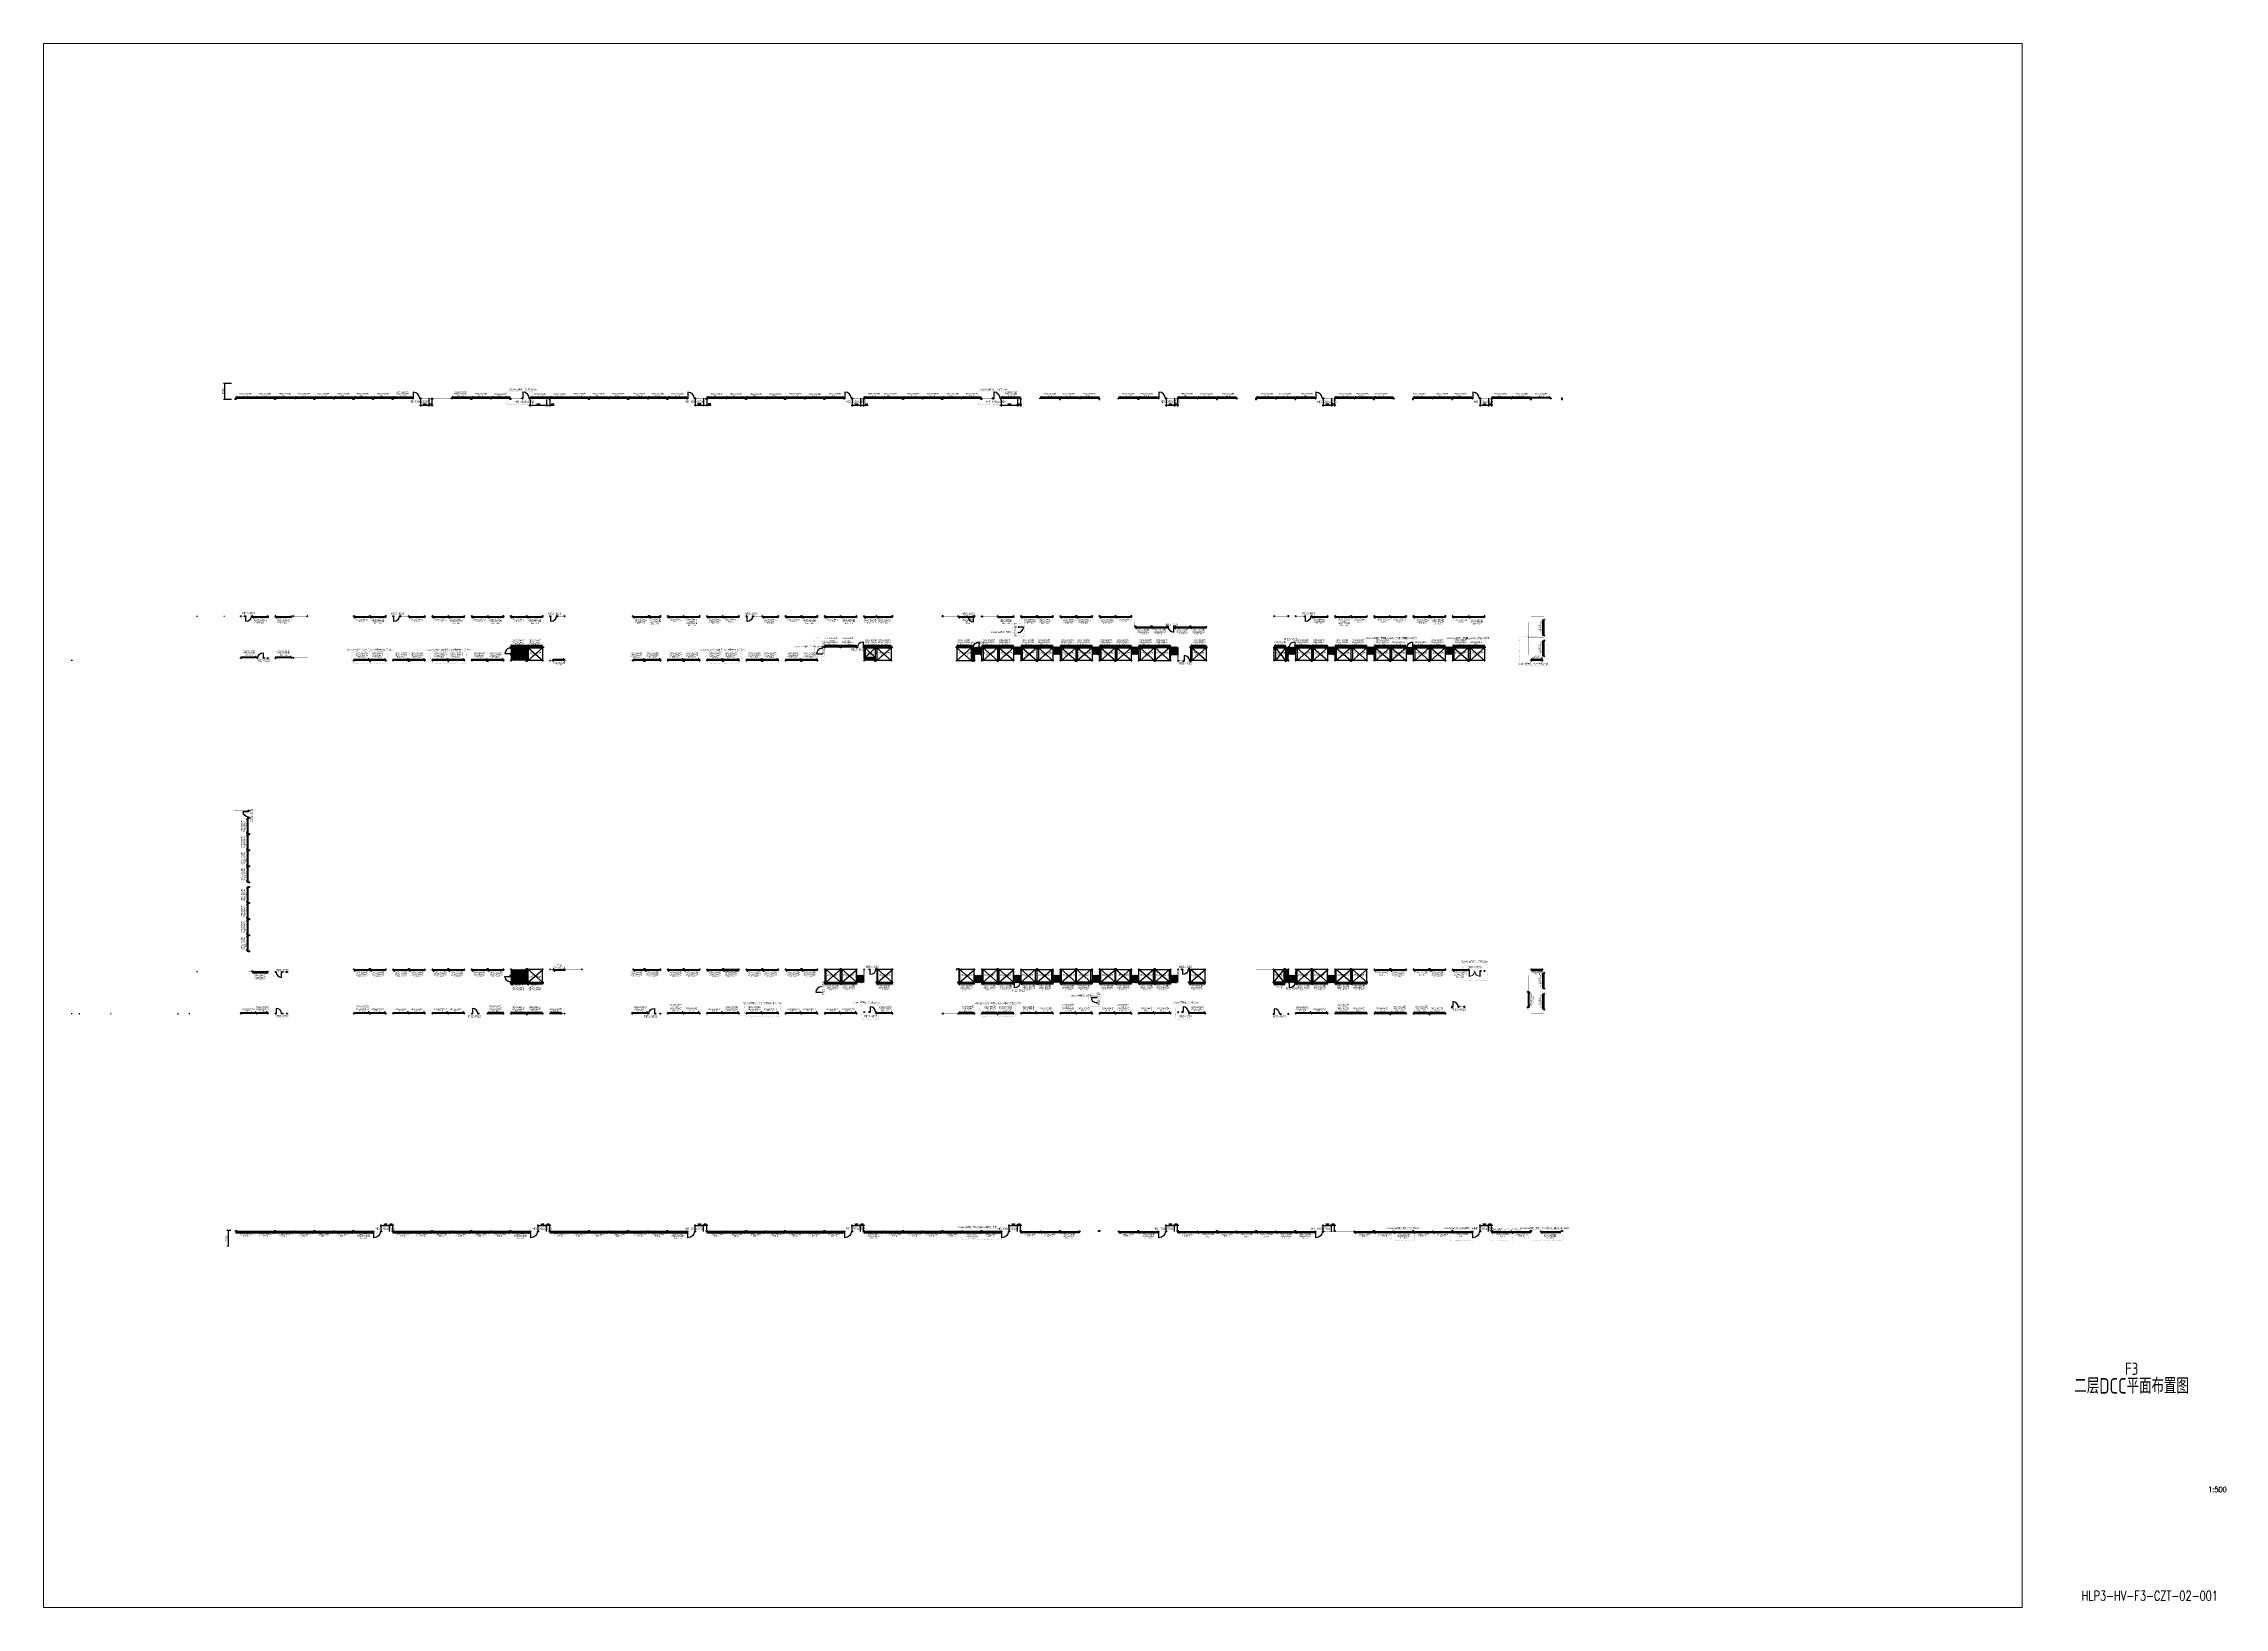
# Paper-space layout 'A1' of a CAD drawing. Header units: millimetres. Extents: x 25 to 825, y 10 to 584.
# The model-space entities are those that its viewports show. They can reach past a viewport. Long polylines and large blocks are cut down to what shows.
import ezdxf
from ezdxf.enums import TextEntityAlignment as Align

# ---------------------------------------------------------------- set-up
doc = ezdxf.new("R2010")
doc.units = ezdxf.units.MM
for name, color, linetype in [('0-A-C200X100X35X3.0', 1, 'Continuous'), ('0-A-方钢-200x6', 1, 'Continuous'), ('0-DCC', 30, 'Continuous'), ('0-DCC-Divider', 90, 'Continuous'), ('0-DCC-Divider-H', 90, 'Continuous'), ('0-TB-ATTRIB', 7, 'Continuous'), ('20260415-修改', 10, 'Continuous'), ('Cloud-20250416', 7, 'Continuous'), ('DCC-Size', 4, 'Continuous'), ('K-BZ-01', 7, 'Continuous'), ('K-CEIL-DCC-RACK', 10, 'Continuous'), ('K-CEIL-DIM', 3, 'Continuous'), ('K-CEIL-GRID-46%', 210, 'Continuous'), ('K-KART-TEXT', 4, 'Continuous'), ('K-PART-DOOR', 3, 'Continuous'), ('X-HLP3-CR-F3-LAY-KEQP-02-002_20260401 DCC更新_SPM$0$0-DCC-Divider', 90, 'Continuous'), ('X-HLP3-CR-F3-LAY-KEQP-02-002_20260401 DCC更新_SPM$0$K-CEIL-DCC-RACK', 10, 'Continuous'), ('X-HLP3-CR-F3-LAY-KEQP-02-002_20260401 DCC更新_SPM$0$K-PART-DOOR', 3, 'Continuous')]:
    doc.layers.add(name, color=color, linetype=linetype)
doc.layers.add('X-HLP3-CR-F3-LAY-KPART-03-001$0$K-PART-DOOR', color=53, linetype='Continuous', lineweight=18)
doc.styles.add('EDRI-COM', font='tssdeng.shx', dxfattribs={"width": 0.8, "bigfont": 'hztxt.shx'})
doc.styles.add('HVAC', font='Simplex', dxfattribs={"width": 0.8, "bigfont": 'Jdyan'})
doc.styles.add('HZDF2', font='romans2.shx', dxfattribs={"width": 0.8, "bigfont": 'hzdf2.shx'})
doc.styles.add('X-HL-CR-F1-EQP-02-01$0$EDRI-COM', font='tssdeng.shx', dxfattribs={"width": 0.8, "bigfont": 'hztxt.shx'})
doc.styles.add('X-HLP2-CR-F2-LAY-KEQP-02-002$0$EDRI-COM', font='tssdeng.shx', dxfattribs={"width": 0.8, "bigfont": 'hztxt.shx'})
doc.styles.add('X-HLP2-CR-F2-LAY-KEQP-02-002$0$Standard', font='gbenor.shx', dxfattribs={"bigfont": 'gbcbig.shx'})
doc.styles.add('X-HLP2-CR-F2-LAY-KEQP-02-002$0$X-HL-CR-F1-EQP-02-01$0$EDRI-COM', font='tssdeng.shx', dxfattribs={"width": 0.8, "bigfont": 'hztxt.shx'})
doc.dimstyles.new('HVAC', dxfattribs={"dimtxt": 200, "dimasz": 200, "dimexe": 200, "dimexo": 0, "dimgap": 100, "dimtad": 1, "dimdec": 0, "dimzin": 0, "dimdsep": 46, "dimtxsty": 'HVAC', "dimblk1": 'ARCHTICK', "dimblk2": 'ARCHTICK', "dimsah": 1, "dimcen": 0, "dimdle": 200, "dimadec": 0, "dimazin": 0, "dimtfac": 1, "dimtdec": 4, "dimtmove": 0, "dimatfit": 3, "dimfxl": 1, "dimtolj": 1, "dimtzin": 0, "dimarcsym": 0})
doc.dimstyles.new('IE-Layout', dxfattribs={"dimtxt": 250, "dimasz": 120, "dimexe": 100, "dimexo": 150, "dimgap": 150, "dimtad": 1, "dimtoh": 1, "dimdec": 0, "dimzin": 0, "dimdsep": 46, "dimtxsty": 'Standard', "dimblk": 'ARCHTICK', "dimcen": 20, "dimadec": 0, "dimazin": 0, "dimtfac": 1, "dimtdec": 0, "dimtix": 1, "dimtmove": 2, "dimatfit": 3, "dimfxl": 1, "dimtolj": 1, "dimtzin": 0, "dimarcsym": 1})
doc.dimstyles.new('X-HLP2-CR-F2-LAY-KEQP-02-002$0$STANDARD', dxfattribs={"dimscale": 100, "dimtxt": 3.5, "dimasz": 1, "dimexe": 2.5, "dimexo": 3, "dimgap": 1.5, "dimtad": 1, "dimdec": 0, "dimzin": 0, "dimdsep": 46, "dimtxsty": 'X-HLP2-CR-F2-LAY-KEQP-02-002$0$Standard', "dimblk": 'X-HLP2-CR-F2-LAY-KEQP-02-002$0$_ArchTick', "dimcen": 0.09, "dimadec": 0, "dimazin": 0, "dimtfac": 1, "dimtdec": 0, "dimtix": 1, "dimtmove": 2, "dimatfit": 3, "dimfxl": 1, "dimtolj": 1, "dimtzin": 0, "dimarcsym": 0})
pattern_1 = [(45, (0, 0), (-88.38835, 88.38835), [])]
pattern_2 = [(45, (0, 199.68), (-88.38835, 88.38835), [])]
pattern_3 = [(45, (-86400, -400.32), (-88.38835, 88.38835), [])]

# ---------------------------------------------------------------- blocks, each defined once
blk = doc.blocks.new('B-TITL-A1')
at = {"style": 'HZDF2', "width": 0.75}
blk.add_attdef('图纸编号', text='', height=3.5, dxfattribs=at).set_placement((1070.94, 14.28), align=Align.MIDDLE)
at = {"layer": '0-TB-ATTRIB', "color": 7, "style": 'EDRI-COM', "width": 0.8}
for tag, p in [('版次5', (1028.17, 375.7)), ('发行日期5', (1053.27, 375.7)), ('摘要5', (1092.76, 375.7)), ('版次4', (1028.17, 366.34)), ('发行日期4', (1053.27, 366.34)), ('摘要4', (1092.76, 366.34)), ('版次3', (1028.17, 355.94)), ('发行日期3', (1053.27, 355.94)), ('摘要3', (1092.76, 355.94)), ('版次2', (1028.17, 346.29)), ('发行日期2', (1053.27, 346.29)), ('摘要2', (1092.76, 346.29)), ('版次1', (1028.17, 335.98)), ('发行日期1', (1053.27, 335.98)), ('摘要1', (1092.76, 335.98)), ('注册执业人', (1065.8, 290.36))]:
    blk.add_attdef(tag, text='', height=2.38, dxfattribs=at).set_placement(p, align=Align.MIDDLE)
at = {"layer": '0-TB-ATTRIB', "style": 'EDRI-COM', "width": 0.8}
for tag, height, p in [('图名1', 4.5, (1064.28, 97.59)), ('图名2', 5.71, (1064.28, 91.59)), ('图名3', 4.5, (1064.28, 85.59)), ('制图', 2.5, (1055.62, 70.09)), ('设计阶段', 2.5, (1095.31, 69.97)), ('设计', 2.5, (1055.62, 61.77)), ('专业', 2.5, (1095.5, 61.86)), ('校对', 2.5, (1055.62, 54.3)), ('比例', 2.5, (1095.7, 54.19)), ('审核', 2.5, (1055.37, 45.99)), ('包号', 2.5, (1095.61, 45.69)), ('审定', 2.5, (1055.37, 37.77)), ('专业负责人', 2.5, (1055.59, 29.75)), ('项目经理', 2.5, (1069.52, 29.65)), ('张号', 2.5, (1095.86, 30.13)), ('项目负责人', 2.5, (1055.45, 22.1))]:
    blk.add_attdef(tag, text='', height=height, dxfattribs=at).set_placement(p, align=Align.MIDDLE)
at = {"layer": '0-TB-ATTRIB', "style": 'EDRI-COM', "width": 0.8, "flags": 1}
blk.add_attdef('图幅', text='', height=2.5, dxfattribs=at).set_placement((1097.36, 37.85), align=Align.MIDDLE_RIGHT)
blk = doc.blocks.new('_Oblique')
at = {"color": 0, "linetype": 'ByBlock', "lineweight": -2}
blk.add_line((-0.5, -0.5), (0.5, 0.5), dxfattribs=at)
blk = doc.blocks.new('*D46')
at = {"layer": 'Defpoints', "color": 0, "transparency": 16777216}
for p in [(-75, 0), (75, 0), (75, 0)]:
    blk.add_point(p, dxfattribs=at)
at = {"layer": 'K-CEIL-DCC-RACK', "color": 0, "lineweight": -2, "transparency": 16777216}
for p, q in [((-75, 0), (-75, 10)), ((75, 0), (75, 10))]:
    blk.add_line(p, q, dxfattribs=at)
at = {"layer": 'K-CEIL-DCC-RACK', "color": 0, "lineweight": -3, "transparency": 16777216}
blk.add_line((-75, 0), (75, 0), dxfattribs=at)
at = {"layer": 'K-CEIL-DCC-RACK', "color": 0, "lineweight": -3, "transparency": 16777216, "xscale": 10, "yscale": 10, "zscale": 10, "rotation": 180}
blk.add_blockref('_Oblique', (-75, 0), dxfattribs=at)
at = {"layer": 'K-CEIL-DCC-RACK', "color": 0, "lineweight": -3, "transparency": 16777216, "xscale": 10, "yscale": 10, "zscale": 10}
blk.add_blockref('_Oblique', (75, 0), dxfattribs=at)
at = {"layer": 'K-CEIL-DCC-RACK', "color": 0, "transparency": 16777216, "insert": (0, 25), "char_height": 30, "attachment_point": 5}
blk.add_mtext('\\A1;150', dxfattribs=at)
blk = doc.blocks.new('MD2-1022')
blk.add_line((9, 994), (9, -6))
for points in [[(-41, -6), (9, -6), (9, 44), (-41, 44)], [(1009, -6), (1059, -6), (1059, 44), (1009, 44)]]:
    blk.add_lwpolyline(points, close=True)
blk.add_arc((9, -6), 1000, 0, 90)
blk = doc.blocks.new('X-HLP2-CR-F2-LAY-KEQP-02-002$0$_ArchTick')
at = {"color": 0, "linetype": 'ByBlock', "const_width": 0.4}
blk.add_lwpolyline([(-0.5, -0.5), (0.5, 0.5)], dxfattribs=at)
blk = doc.blocks.new('*D217')
at = {"layer": 'Defpoints', "color": 0, "transparency": 16777216}
for p in [(0, 2930), (-784, 0), (-655, 0)]:
    blk.add_point(p, dxfattribs=at)
at = {"layer": 'K-CEIL-DIM', "color": 0, "lineweight": -2, "transparency": 16777216}
for p, q in [((-300, 2930), (-1034, 2930)), ((-784, 2930), (-784, 0)), ((-955, 0), (-1034, 0))]:
    blk.add_line(p, q, dxfattribs=at)
at = {"layer": 'K-CEIL-DIM', "color": 0, "lineweight": -2, "transparency": 16777216, "xscale": 100, "yscale": 100, "zscale": 100}
for p, rotation in [((-784, 2930), 90), ((-784, 0), 270)]:
    blk.add_blockref('X-HLP2-CR-F2-LAY-KEQP-02-002$0$_ArchTick', p, dxfattribs=dict(at, rotation=rotation))
at = {"layer": 'K-CEIL-DIM', "color": 0, "transparency": 16777216, "insert": (-1109, 1465), "char_height": 350, "attachment_point": 5, "rotation": 90, "style": 'X-HLP2-CR-F2-LAY-KEQP-02-002$0$Standard'}
blk.add_mtext('\\A1;2930', dxfattribs=at)
blk = doc.blocks.new('*D218')
at = {"layer": 'Defpoints', "color": 0, "transparency": 16777216}
for p in [(-1414.578767, 158400), (150, 158400), (150, 155470)]:
    blk.add_point(p, dxfattribs=at)
at = {"layer": 'K-CEIL-DIM', "color": 0, "lineweight": -2, "transparency": 16777216}
for p, q in [((-150, 158400), (-1664.578767, 158400)), ((-1414.578767, 155470), (-1414.578767, 158400)), ((-150, 155470), (-1664.578767, 155470))]:
    blk.add_line(p, q, dxfattribs=at)
at = {"layer": 'K-CEIL-DIM', "color": 0, "lineweight": -2, "transparency": 16777216, "xscale": 100, "yscale": 100, "zscale": 100}
for p, rotation in [((-1414.578767, 158400), 90), ((-1414.578767, 155470), 270)]:
    blk.add_blockref('X-HLP2-CR-F2-LAY-KEQP-02-002$0$_ArchTick', p, dxfattribs=dict(at, rotation=rotation))
at = {"layer": 'K-CEIL-DIM', "color": 0, "transparency": 16777216, "insert": (-1739.578767, 156935), "char_height": 350, "attachment_point": 5, "rotation": 90, "style": 'X-HLP2-CR-F2-LAY-KEQP-02-002$0$Standard'}
blk.add_mtext('\\A1;2930', dxfattribs=at)
blk = doc.blocks.new('DCC-28.5x26')
for p, q in [((32450, 104398), (35300, 104596)), ((32450, 104596), (35300, 104398))]:
    blk.add_line(p, q)
for points in [[(35300, 104396), (35300, 104596), (32450, 104596), (32450, 104396)], [(32568, 104666), (32682, 104666), (32682, 104656), (32568, 104656)], [(32600, 104596), (32600, 104656), (32650, 104656), (32650, 104596)]]:
    blk.add_lwpolyline(points, close=True)
at = {"style": 'X-HL-CR-F1-EQP-02-01$0$EDRI-COM', "width": 0.8}
blk.add_text('2850*2600', height=300, dxfattribs=at).set_placement((32931, 104378))
blk = doc.blocks.new('DCC-Rack-200')
at = {"layer": 'K-CEIL-DCC-RACK'}
blk.add_lwpolyline([(-64, 65), (-61, 65), (-61, 92, -0.4142136), (-56, 97), (28, 97, -0.4142136), (33, 92), (33, -92, -0.4142136), (28, -97), (-56, -97, -0.4142136), (-61, -92), (-61, -65), (-64, -65), (-64, -92, 0.4142136), (-56, -100), (28, -100, 0.4142136), (36, -92), (36, 92, 0.4142136), (28, 100), (-56, 100, 0.4142136), (-64, 92)], format="xyb", close=True, dxfattribs=at)
blk = doc.blocks.new('DCC-Rack-200x200')
at = {"layer": 'K-CEIL-DCC-RACK'}
for p, q in [((22494, 115856), (22494, 115678)), ((22500, 115856), (22500, 115678)), ((22683, 115867), (22505, 115867)), ((22683, 115861), (22505, 115861)), ((22505, 115673), (22683, 115673)), ((22505, 115667), (22683, 115667)), ((22688, 115678), (22688, 115856)), ((22694, 115678), (22694, 115856))]:
    blk.add_line(p, q, dxfattribs=at)
for centre, radius, start, end in [((22505, 115856), 11, 90, 180), ((22505, 115678), 11, 180, 270), ((22505, 115856), 5, 90, 180), ((22505, 115678), 5, 180, 270), ((22683, 115856), 11, 0, 90), ((22683, 115856), 5, 0, 90), ((22683, 115678), 11, 270, 0), ((22683, 115678), 5, 270, 0)]:
    blk.add_arc(centre, radius, start, end, dxfattribs=at)
blk = doc.blocks.new('DCC-3523')
at = {"layer": '0-DCC'}
for p, q in [((-1750, 0), (1750, 200)), ((-1750, 200), (1750, 0))]:
    blk.add_line(p, q, dxfattribs=at)
for points in [[(1750, 0), (1750, 200), (-1750, 200), (-1750, 0)], [(-1607, 270), (-1493, 270), (-1493, 260), (-1607, 260)], [(-1575, 200), (-1575, 260), (-1525, 260), (-1525, 200)]]:
    blk.add_lwpolyline(points, close=True, dxfattribs=at)
at = {"style": 'X-HLP2-CR-F2-LAY-KEQP-02-002$0$X-HL-CR-F1-EQP-02-01$0$EDRI-COM', "width": 0.8}
blk.add_text('3500*2300', height=300, dxfattribs=at).set_placement((-626, -19))
blk = doc.blocks.new('X-HLP2-CR-F2-LAY-KEQP-02-002$0$DCC-28.523')
for p, q in [((-1725, 2), (1125, 200)), ((-1725, 200), (1125, 2))]:
    blk.add_line(p, q)
for points in [[(1125, 0), (1125, 200), (-1725, 200), (-1725, 0)], [(-1607, 270), (-1493, 270), (-1493, 260), (-1607, 260)], [(-1575, 200), (-1575, 260), (-1525, 260), (-1525, 200)]]:
    blk.add_lwpolyline(points, close=True)
at = {"insert": (-1145, 263), "char_height": 300, "width": 1581.87, "attachment_point": 1, "style": 'X-HLP2-CR-F2-LAY-KEQP-02-002$0$Standard'}
blk.add_mtext('2850*2300', dxfattribs=at)
blk = doc.blocks.new('DCC-2923-H')
at = {"layer": '0-DCC'}
for p, q in [((2975, -200), (300, 2100)), ((325, -200), (2975, 2100)), ((2975, -200), (2975, 2100))]:
    blk.add_line(p, q, dxfattribs=at)
blk.add_lwpolyline([(3175, -200), (325, -200), (325, 2100), (3175, 2100)], close=True, dxfattribs=at)
for centre in [(3080, 1900), (3105, 0)]:
    blk.add_circle(centre, 57, dxfattribs=at)
blk = doc.blocks.new('X-HLP2-CR-F2-LAY-KEQP-02-002$0$DCC-2023')
for p, q in [((3650, 112949), (5650, 113149)), ((3650, 113148), (5650, 112949))]:
    blk.add_line(p, q)
for points in [[(5650, 113149), (5650, 112949), (3650, 112949), (3650, 113149)], [(3768, 112879), (3882, 112879), (3882, 112889), (3768, 112889)], [(3800, 112949), (3800, 112889), (3850, 112889), (3850, 112949)]]:
    blk.add_lwpolyline(points, close=True)
at = {"insert": (3892, 112949), "char_height": 300, "width": 1581.87, "attachment_point": 7, "style": 'X-HLP2-CR-F2-LAY-KEQP-02-002$0$Standard'}
blk.add_mtext('2000*2300', dxfattribs=at)
blk = doc.blocks.new('X-HLP2-CR-F2-LAY-KEQP-02-002$0$DCC-2023-H')
for p, q in [((191079, 105414), (189229, 103114)), ((189229, 105414), (191079, 103114)), ((191079, 105414), (191079, 103114))]:
    blk.add_line(p, q)
blk.add_lwpolyline([(191279, 105414), (189229, 105414), (189229, 103114), (191279, 103114)], close=True)
for centre in [(191184, 105214), (191184, 103314)]:
    blk.add_circle(centre, 57)
blk = doc.blocks.new('X-HLP2-CR-F2-LAY-KEQP-02-002$0$DCC-28.5x26')
for p, q in [((32450, 104398), (35300, 104596)), ((32450, 104596), (35300, 104398))]:
    blk.add_line(p, q)
for points in [[(35300, 104396), (35300, 104596), (32450, 104596), (32450, 104396)], [(32568, 104666), (32682, 104666), (32682, 104656), (32568, 104656)], [(32600, 104596), (32600, 104656), (32650, 104656), (32650, 104596)]]:
    blk.add_lwpolyline(points, close=True)
at = {"style": 'X-HLP2-CR-F2-LAY-KEQP-02-002$0$X-HL-CR-F1-EQP-02-01$0$EDRI-COM', "width": 0.8}
blk.add_text('2850*2600', height=300, dxfattribs=at).set_placement((32931, 104378))
blk = doc.blocks.new('X-HLP2-CR-F2-LAY-KEQP-02-002$0$DCC-28.5x18')
for p, q in [((32350, 104398), (29500, 104596)), ((32350, 104596), (29500, 104398))]:
    blk.add_line(p, q)
for points in [[(29500, 104396), (29500, 104596), (32350, 104596), (32350, 104396)], [(32232, 104666), (32118, 104666), (32118, 104656), (32232, 104656)], [(32200, 104596), (32200, 104656), (32150, 104656), (32150, 104596)]]:
    blk.add_lwpolyline(points, close=True)
at = {"style": 'X-HLP2-CR-F2-LAY-KEQP-02-002$0$X-HL-CR-F1-EQP-02-01$0$EDRI-COM', "width": 0.8}
blk.add_text('2850*1800', height=300, dxfattribs=at).set_placement((30299, 104378))
blk = doc.blocks.new('DCC-2023')
for p, q in [((3650, 112949), (5650, 113149)), ((3650, 113148), (5650, 112949))]:
    blk.add_line(p, q)
for points in [[(5650, 113149), (5650, 112949), (3650, 112949), (3650, 113149)], [(3768, 112879), (3882, 112879), (3882, 112889), (3768, 112889)], [(3800, 112949), (3800, 112889), (3850, 112889), (3850, 112949)]]:
    blk.add_lwpolyline(points, close=True)
blk.add_text('2000*2300', height=300).set_placement((3840, 112928))
blk = doc.blocks.new('MD1-1222')
blk.add_line((1152, 895), (-48, 895))
for points in [[(-48, 895), (2, 895), (2, 945), (-48, 945)], [(-48, -355), (2, -355), (2, -305), (-48, -305)]]:
    blk.add_lwpolyline(points, close=True)
blk.add_arc((-48, 895), 1200, 270, 0)
blk = doc.blocks.new('200x75')
at = {"layer": 'K-CEIL-DCC-RACK'}
blk.add_lwpolyline([(65, 49), (65, 46), (92, 46, -0.4142136), (97, 41), (97, -18, -0.4142136), (92, -23), (-92, -23, -0.4142136), (-97, -18), (-97, 41, -0.4142136), (-92, 46), (-65, 46), (-65, 49), (-92, 49, 0.4142136), (-100, 41), (-100, -18, 0.4142136), (-92, -26), (92, -26, 0.4142136), (100, -18), (100, 41, 0.4142136), (92, 49)], format="xyb", close=True, dxfattribs=at)
blk = doc.blocks.new('DCC-2026')
for p, q in [((31500, 104398), (29500, 104596)), ((31500, 104596), (29500, 104398))]:
    blk.add_line(p, q)
for points in [[(29500, 104396), (29500, 104596), (31500, 104596), (31500, 104396)], [(31382, 104666), (31268, 104666), (31268, 104656), (31382, 104656)], [(31350, 104596), (31350, 104656), (31300, 104656), (31300, 104596)]]:
    blk.add_lwpolyline(points, close=True)
at = {"style": 'X-HLP2-CR-F2-LAY-KEQP-02-002$0$X-HL-CR-F1-EQP-02-01$0$EDRI-COM', "width": 0.8}
blk.add_text('2000*2600', height=300, dxfattribs=at).set_placement((29686, 104378))
blk = doc.blocks.new('DCC-20x18')
for p, q in [((3650, 112949), (5650, 113149)), ((3650, 113148), (5650, 112949))]:
    blk.add_line(p, q)
for points in [[(5650, 113149), (5650, 112949), (3650, 112949), (3650, 113149)], [(3768, 112879), (3882, 112879), (3882, 112889), (3768, 112889)], [(3800, 112949), (3800, 112889), (3850, 112889), (3850, 112949)]]:
    blk.add_lwpolyline(points, close=True)
blk.add_text('2000*1800', height=300).set_placement((3497, 112928))
blk = doc.blocks.new('DCC-2018-H')
at = {"layer": '0-DCC'}
for p, q in [((2975, 300), (1175, 2100)), ((1175, 300), (2975, 2100)), ((2975, 300), (2975, 2100))]:
    blk.add_line(p, q, dxfattribs=at)
blk.add_lwpolyline([(3175, 300), (1175, 300), (1175, 2100), (3175, 2100)], close=True, dxfattribs=at)
for centre in [(3080, 1900), (3105, 500)]:
    blk.add_circle(centre, 57, dxfattribs=at)
blk = doc.blocks.new('X-HLP3-CR-F3-LAY-KEQP-02-002_20260401 DCC更新_SPM$0$MD1-1222')
blk.add_line((1152, 895), (-48, 895))
for points in [[(-48, 895), (2, 895), (2, 945), (-48, 945)], [(-48, -355), (2, -355), (2, -305), (-48, -305)]]:
    blk.add_lwpolyline(points, close=True)
blk.add_arc((-48, 895), 1200, 270, 0)
blk = doc.blocks.new('X-HLP3-CR-F3-LAY-KPART-03-001$0$2023')
blk.add_lwpolyline([(1000, 0), (1000, 1000, 0.4142136), (0, 0, 0.4142136), (-1000, 1000), (-1000, 0)], format="xyb")
for points in [[(-962, 0), (-1000, 0)], [(-962, 0), (-962, 996)], [(962, 0), (962, 995)], [(962, 0), (1000, 0)]]:
    blk.add_lwpolyline(points)
blk = doc.blocks.new('X-HLP3-CR-F3-LAY-KEQP-02-002_20260401 DCC更新_SPM$0$DCC-Rack-200')
at = {"layer": 'X-HLP3-CR-F3-LAY-KEQP-02-002_20260401 DCC更新_SPM$0$K-CEIL-DCC-RACK'}
blk.add_lwpolyline([(-64, 65), (-61, 65), (-61, 92, -0.4142136), (-56, 97), (28, 97, -0.4142136), (33, 92), (33, -92, -0.4142136), (28, -97), (-56, -97, -0.4142136), (-61, -92), (-61, -65), (-64, -65), (-64, -92, 0.4142136), (-56, -100), (28, -100, 0.4142136), (36, -92), (36, 92, 0.4142136), (28, 100), (-56, 100, 0.4142136), (-64, 92)], format="xyb", close=True, dxfattribs=at)
blk = doc.blocks.new('_ArchTick')
at = {"color": 0, "linetype": 'ByBlock', "const_width": 0.4}
blk.add_lwpolyline([(-0.5, -0.5), (0.5, 0.5)], dxfattribs=at)
blk = doc.blocks.new('*D261')
at = {"layer": 'Defpoints', "color": 0, "transparency": 16777216}
for p in [(141000, 155471), (144000, 155471), (144000, 154381)]:
    blk.add_point(p, dxfattribs=at)
at = {"layer": 'K-BZ-01', "color": 0, "lineweight": -2, "transparency": 16777216}
for p, q in [((140800, 154381), (144200, 154381)), ((141000, 155471), (141000, 154181)), ((144000, 155471), (144000, 154181))]:
    blk.add_line(p, q, dxfattribs=at)
at = {"layer": 'K-BZ-01', "color": 0, "lineweight": -2, "transparency": 16777216, "xscale": 200, "yscale": 200, "zscale": 200, "rotation": 180}
blk.add_blockref('_ArchTick', (141000, 154381), dxfattribs=at)
at = {"layer": 'K-BZ-01', "color": 0, "lineweight": -2, "transparency": 16777216, "xscale": 200, "yscale": 200, "zscale": 200}
blk.add_blockref('_ArchTick', (144000, 154381), dxfattribs=at)
at = {"layer": 'K-BZ-01', "color": 0, "transparency": 16777216, "insert": (142500, 154581), "char_height": 200, "attachment_point": 5, "style": 'HVAC'}
blk.add_mtext('\\A1;3000', dxfattribs=at)
blk = doc.blocks.new('*D262')
at = {"layer": 'Defpoints', "color": 0, "transparency": 16777216}
for p in [(144000, 155494), (144000, 154381), (144600, 155471)]:
    blk.add_point(p, dxfattribs=at)
at = {"layer": 'K-BZ-01', "color": 0, "lineweight": -2, "transparency": 16777216}
for p, q in [((144800, 154381), (143800, 154381)), ((144000, 155494), (144000, 154181)), ((144600, 155471), (144600, 154181))]:
    blk.add_line(p, q, dxfattribs=at)
at = {"layer": 'K-BZ-01', "color": 0, "lineweight": -2, "transparency": 16777216, "xscale": 200, "yscale": 200, "zscale": 200, "rotation": 180}
blk.add_blockref('_ArchTick', (144000, 154381), dxfattribs=at)
at = {"layer": 'K-BZ-01', "color": 0, "lineweight": -2, "transparency": 16777216, "xscale": 200, "yscale": 200, "zscale": 200}
blk.add_blockref('_ArchTick', (144600, 154381), dxfattribs=at)
at = {"layer": 'K-BZ-01', "color": 0, "transparency": 16777216, "insert": (144300, 154581), "char_height": 200, "attachment_point": 5, "style": 'HVAC'}
blk.add_mtext('\\A1;600', dxfattribs=at)
blk = doc.blocks.new('*D264')
at = {"layer": 'Defpoints', "color": 0, "transparency": 16777216}
for p in [(115200, 155471), (115200, 154381), (115800, 155471)]:
    blk.add_point(p, dxfattribs=at)
at = {"layer": 'K-BZ-01', "color": 0, "lineweight": -2, "transparency": 16777216}
for p, q in [((115200, 155471), (115200, 154181)), ((115200, 154381), (116000, 154381)), ((115800, 155471), (115800, 154181)), ((115800, 154381), (116611, 154381))]:
    blk.add_line(p, q, dxfattribs=at)
at = {"layer": 'K-BZ-01', "color": 0, "lineweight": -2, "transparency": 16777216, "xscale": 200, "yscale": 200, "zscale": 200, "rotation": 180}
blk.add_blockref('_ArchTick', (115200, 154381), dxfattribs=at)
at = {"layer": 'K-BZ-01', "color": 0, "lineweight": -2, "transparency": 16777216, "xscale": 200, "yscale": 200, "zscale": 200}
blk.add_blockref('_ArchTick', (115800, 154381), dxfattribs=at)
at = {"layer": 'K-BZ-01', "color": 0, "transparency": 16777216, "insert": (116306, 154581), "char_height": 200, "attachment_point": 5, "style": 'HVAC'}
blk.add_mtext('\\A1;600', dxfattribs=at)
blk = doc.blocks.new('*D265')
at = {"layer": 'Defpoints', "color": 0, "transparency": 16777216}
for p in [(113700, 155672), (115200, 155672), (115200, 154381)]:
    blk.add_point(p, dxfattribs=at)
at = {"layer": 'K-BZ-01', "color": 0, "lineweight": -2, "transparency": 16777216}
for p, q in [((113500, 154381), (115400, 154381)), ((113700, 155672), (113700, 154181)), ((115200, 155672), (115200, 154181))]:
    blk.add_line(p, q, dxfattribs=at)
at = {"layer": 'K-BZ-01', "color": 0, "lineweight": -2, "transparency": 16777216, "xscale": 200, "yscale": 200, "zscale": 200, "rotation": 180}
blk.add_blockref('_ArchTick', (113700, 154381), dxfattribs=at)
at = {"layer": 'K-BZ-01', "color": 0, "lineweight": -2, "transparency": 16777216, "xscale": 200, "yscale": 200, "zscale": 200}
blk.add_blockref('_ArchTick', (115200, 154381), dxfattribs=at)
at = {"layer": 'K-BZ-01', "color": 0, "transparency": 16777216, "insert": (114450, 154581), "char_height": 200, "attachment_point": 5, "style": 'HVAC'}
blk.add_mtext('\\A1;1500', dxfattribs=at)
blk = doc.blocks.new('*D266')
at = {"layer": 'Defpoints', "color": 0, "transparency": 16777216}
for p in [(86400, 155471), (86400, 154417), (87000, 155471)]:
    blk.add_point(p, dxfattribs=at)
at = {"layer": 'K-BZ-01', "color": 0, "lineweight": -2, "transparency": 16777216}
for p, q in [((86400, 155471), (86400, 154217)), ((86400, 154417), (87200, 154417)), ((87000, 155471), (87000, 154217)), ((87000, 154417), (87811, 154417))]:
    blk.add_line(p, q, dxfattribs=at)
at = {"layer": 'K-BZ-01', "color": 0, "lineweight": -2, "transparency": 16777216, "xscale": 200, "yscale": 200, "zscale": 200, "rotation": 180}
blk.add_blockref('_ArchTick', (86400, 154417), dxfattribs=at)
at = {"layer": 'K-BZ-01', "color": 0, "lineweight": -2, "transparency": 16777216, "xscale": 200, "yscale": 200, "zscale": 200}
blk.add_blockref('_ArchTick', (87000, 154417), dxfattribs=at)
at = {"layer": 'K-BZ-01', "color": 0, "transparency": 16777216, "insert": (87506, 154617), "char_height": 200, "attachment_point": 5, "style": 'HVAC'}
blk.add_mtext('\\A1;600', dxfattribs=at)
blk = doc.blocks.new('*D267')
at = {"layer": 'Defpoints', "color": 0, "transparency": 16777216}
for p in [(84900, 155667), (86400, 155667), (86400, 154417)]:
    blk.add_point(p, dxfattribs=at)
at = {"layer": 'K-BZ-01', "color": 0, "lineweight": -2, "transparency": 16777216}
for p, q in [((84700, 154417), (86600, 154417)), ((84900, 155667), (84900, 154217)), ((86400, 155667), (86400, 154217))]:
    blk.add_line(p, q, dxfattribs=at)
at = {"layer": 'K-BZ-01', "color": 0, "lineweight": -2, "transparency": 16777216, "xscale": 200, "yscale": 200, "zscale": 200, "rotation": 180}
blk.add_blockref('_ArchTick', (84900, 154417), dxfattribs=at)
at = {"layer": 'K-BZ-01', "color": 0, "lineweight": -2, "transparency": 16777216, "xscale": 200, "yscale": 200, "zscale": 200}
blk.add_blockref('_ArchTick', (86400, 154417), dxfattribs=at)
at = {"layer": 'K-BZ-01', "color": 0, "transparency": 16777216, "insert": (85650, 154617), "char_height": 200, "attachment_point": 5, "style": 'HVAC'}
blk.add_mtext('\\A1;1500', dxfattribs=at)
blk = doc.blocks.new('*D268')
at = {"layer": 'Defpoints', "color": 0, "transparency": 16777216}
for p in [(57600, 155471), (57600, 154381), (58200, 155471)]:
    blk.add_point(p, dxfattribs=at)
at = {"layer": 'K-BZ-01', "color": 0, "lineweight": -2, "transparency": 16777216}
for p, q in [((57600, 155471), (57600, 154181)), ((57600, 154381), (58400, 154381)), ((58200, 155471), (58200, 154181)), ((58200, 154381), (59046, 154381))]:
    blk.add_line(p, q, dxfattribs=at)
at = {"layer": 'K-BZ-01', "color": 0, "lineweight": -2, "transparency": 16777216, "xscale": 200, "yscale": 200, "zscale": 200, "rotation": 180}
blk.add_blockref('_ArchTick', (57600, 154381), dxfattribs=at)
at = {"layer": 'K-BZ-01', "color": 0, "lineweight": -2, "transparency": 16777216, "xscale": 200, "yscale": 200, "zscale": 200}
blk.add_blockref('_ArchTick', (58200, 154381), dxfattribs=at)
at = {"layer": 'K-BZ-01', "color": 0, "transparency": 16777216, "insert": (58740, 154581), "char_height": 200, "attachment_point": 5, "style": 'HVAC'}
blk.add_mtext('\\A1;600', dxfattribs=at)
blk = doc.blocks.new('*D269')
at = {"layer": 'Defpoints', "color": 0, "transparency": 16777216}
for p in [(54600, 155471), (57600, 155471), (57600, 154381)]:
    blk.add_point(p, dxfattribs=at)
at = {"layer": 'K-BZ-01', "color": 0, "lineweight": -2, "transparency": 16777216}
for p, q in [((54400, 154381), (57800, 154381)), ((54600, 155471), (54600, 154181)), ((57600, 155471), (57600, 154181))]:
    blk.add_line(p, q, dxfattribs=at)
at = {"layer": 'K-BZ-01', "color": 0, "lineweight": -2, "transparency": 16777216, "xscale": 200, "yscale": 200, "zscale": 200, "rotation": 180}
blk.add_blockref('_ArchTick', (54600, 154381), dxfattribs=at)
at = {"layer": 'K-BZ-01', "color": 0, "lineweight": -2, "transparency": 16777216, "xscale": 200, "yscale": 200, "zscale": 200}
blk.add_blockref('_ArchTick', (57600, 154381), dxfattribs=at)
at = {"layer": 'K-BZ-01', "color": 0, "transparency": 16777216, "insert": (56100, 154581), "char_height": 200, "attachment_point": 5, "style": 'HVAC'}
blk.add_mtext('\\A1;3000', dxfattribs=at)
blk = doc.blocks.new('*D270')
at = {"layer": 'Defpoints', "color": 0, "transparency": 16777216}
for p in [(36000, 155471), (36000, 154381), (36600, 155471)]:
    blk.add_point(p, dxfattribs=at)
at = {"layer": 'K-BZ-01', "color": 0, "lineweight": -2, "transparency": 16777216}
for p, q in [((36800, 154381), (35800, 154381)), ((36000, 155471), (36000, 154181)), ((36600, 155471), (36600, 154181))]:
    blk.add_line(p, q, dxfattribs=at)
at = {"layer": 'K-BZ-01', "color": 0, "lineweight": -2, "transparency": 16777216, "xscale": 200, "yscale": 200, "zscale": 200, "rotation": 180}
blk.add_blockref('_ArchTick', (36000, 154381), dxfattribs=at)
at = {"layer": 'K-BZ-01', "color": 0, "lineweight": -2, "transparency": 16777216, "xscale": 200, "yscale": 200, "zscale": 200}
blk.add_blockref('_ArchTick', (36600, 154381), dxfattribs=at)
at = {"layer": 'K-BZ-01', "color": 0, "transparency": 16777216, "insert": (36318, 154581), "char_height": 200, "attachment_point": 5, "style": 'HVAC'}
blk.add_mtext('\\A1;600', dxfattribs=at)
blk = doc.blocks.new('*D271')
at = {"layer": 'Defpoints', "color": 0, "transparency": 16777216}
for p in [(34500, 155671), (36000, 155671), (36000, 154381)]:
    blk.add_point(p, dxfattribs=at)
at = {"layer": 'K-BZ-01', "color": 0, "lineweight": -2, "transparency": 16777216}
for p, q in [((34300, 154381), (36200, 154381)), ((34500, 155671), (34500, 154181)), ((36000, 155671), (36000, 154181))]:
    blk.add_line(p, q, dxfattribs=at)
at = {"layer": 'K-BZ-01', "color": 0, "lineweight": -2, "transparency": 16777216, "xscale": 200, "yscale": 200, "zscale": 200, "rotation": 180}
blk.add_blockref('_ArchTick', (34500, 154381), dxfattribs=at)
at = {"layer": 'K-BZ-01', "color": 0, "lineweight": -2, "transparency": 16777216, "xscale": 200, "yscale": 200, "zscale": 200}
blk.add_blockref('_ArchTick', (36000, 154381), dxfattribs=at)
at = {"layer": 'K-BZ-01', "color": 0, "transparency": 16777216, "insert": (35250, 154581), "char_height": 200, "attachment_point": 5, "style": 'HVAC'}
blk.add_mtext('\\A1;1500', dxfattribs=at)
blk = doc.blocks.new('*D272')
at = {"layer": 'Defpoints', "color": 0, "transparency": 16777216}
for p in [(172800, 155471), (172800, 154381), (173400, 155471)]:
    blk.add_point(p, dxfattribs=at)
at = {"layer": 'K-BZ-01', "color": 0, "lineweight": -2, "transparency": 16777216}
for p, q in [((173600, 154381), (172600, 154381)), ((172800, 155471), (172800, 154181)), ((173400, 155471), (173400, 154181))]:
    blk.add_line(p, q, dxfattribs=at)
at = {"layer": 'K-BZ-01', "color": 0, "lineweight": -2, "transparency": 16777216, "xscale": 200, "yscale": 200, "zscale": 200, "rotation": 180}
blk.add_blockref('_ArchTick', (172800, 154381), dxfattribs=at)
at = {"layer": 'K-BZ-01', "color": 0, "lineweight": -2, "transparency": 16777216, "xscale": 200, "yscale": 200, "zscale": 200}
blk.add_blockref('_ArchTick', (173400, 154381), dxfattribs=at)
at = {"layer": 'K-BZ-01', "color": 0, "transparency": 16777216, "insert": (173090, 154581), "char_height": 200, "attachment_point": 5, "style": 'HVAC'}
blk.add_mtext('\\A1;600', dxfattribs=at)
blk = doc.blocks.new('*D273')
at = {"layer": 'Defpoints', "color": 0, "transparency": 16777216}
for p in [(171300, 155675), (172800, 155675), (172800, 154381)]:
    blk.add_point(p, dxfattribs=at)
at = {"layer": 'K-BZ-01', "color": 0, "lineweight": -2, "transparency": 16777216}
for p, q in [((171100, 154381), (173000, 154381)), ((171300, 155675), (171300, 154181)), ((172800, 155675), (172800, 154181))]:
    blk.add_line(p, q, dxfattribs=at)
at = {"layer": 'K-BZ-01', "color": 0, "lineweight": -2, "transparency": 16777216, "xscale": 200, "yscale": 200, "zscale": 200, "rotation": 180}
blk.add_blockref('_ArchTick', (171300, 154381), dxfattribs=at)
at = {"layer": 'K-BZ-01', "color": 0, "lineweight": -2, "transparency": 16777216, "xscale": 200, "yscale": 200, "zscale": 200}
blk.add_blockref('_ArchTick', (172800, 154381), dxfattribs=at)
at = {"layer": 'K-BZ-01', "color": 0, "transparency": 16777216, "insert": (172050, 154581), "char_height": 200, "attachment_point": 5, "style": 'HVAC'}
blk.add_mtext('\\A1;1500', dxfattribs=at)
blk = doc.blocks.new('*D274')
at = {"layer": 'Defpoints', "color": 0, "transparency": 16777216}
for p in [(201600, 155469), (201600, 154381), (202200, 155469)]:
    blk.add_point(p, dxfattribs=at)
at = {"layer": 'K-BZ-01', "color": 0, "lineweight": -2, "transparency": 16777216}
for p, q in [((202400, 154381), (201400, 154381)), ((201600, 155469), (201600, 154181)), ((202200, 155469), (202200, 154181))]:
    blk.add_line(p, q, dxfattribs=at)
at = {"layer": 'K-BZ-01', "color": 0, "lineweight": -2, "transparency": 16777216, "xscale": 200, "yscale": 200, "zscale": 200, "rotation": 180}
blk.add_blockref('_ArchTick', (201600, 154381), dxfattribs=at)
at = {"layer": 'K-BZ-01', "color": 0, "lineweight": -2, "transparency": 16777216, "xscale": 200, "yscale": 200, "zscale": 200}
blk.add_blockref('_ArchTick', (202200, 154381), dxfattribs=at)
at = {"layer": 'K-BZ-01', "color": 0, "transparency": 16777216, "insert": (201900, 154581), "char_height": 200, "attachment_point": 5, "style": 'HVAC'}
blk.add_mtext('\\A1;600', dxfattribs=at)
blk = doc.blocks.new('*D275')
at = {"layer": 'Defpoints', "color": 0, "transparency": 16777216}
for p in [(200100, 155671), (201600, 155671), (201600, 154381)]:
    blk.add_point(p, dxfattribs=at)
at = {"layer": 'K-BZ-01', "color": 0, "lineweight": -2, "transparency": 16777216}
for p, q in [((199900, 154381), (201800, 154381)), ((200100, 155671), (200100, 154181)), ((201600, 155671), (201600, 154181))]:
    blk.add_line(p, q, dxfattribs=at)
at = {"layer": 'K-BZ-01', "color": 0, "lineweight": -2, "transparency": 16777216, "xscale": 200, "yscale": 200, "zscale": 200, "rotation": 180}
blk.add_blockref('_ArchTick', (200100, 154381), dxfattribs=at)
at = {"layer": 'K-BZ-01', "color": 0, "lineweight": -2, "transparency": 16777216, "xscale": 200, "yscale": 200, "zscale": 200}
blk.add_blockref('_ArchTick', (201600, 154381), dxfattribs=at)
at = {"layer": 'K-BZ-01', "color": 0, "transparency": 16777216, "insert": (200850, 154581), "char_height": 200, "attachment_point": 5, "style": 'HVAC'}
blk.add_mtext('\\A1;1500', dxfattribs=at)
blk = doc.blocks.new('*D276')
at = {"layer": 'Defpoints', "color": 0, "transparency": 16777216}
for p in [(230400, 155471), (230400, 154381), (231000, 155470)]:
    blk.add_point(p, dxfattribs=at)
at = {"layer": 'K-BZ-01', "color": 0, "lineweight": -2, "transparency": 16777216}
for p, q in [((231200, 154381), (230200, 154381)), ((230400, 155471), (230400, 154181)), ((231000, 155470), (231000, 154181))]:
    blk.add_line(p, q, dxfattribs=at)
at = {"layer": 'K-BZ-01', "color": 0, "lineweight": -2, "transparency": 16777216, "xscale": 200, "yscale": 200, "zscale": 200, "rotation": 180}
blk.add_blockref('_ArchTick', (230400, 154381), dxfattribs=at)
at = {"layer": 'K-BZ-01', "color": 0, "lineweight": -2, "transparency": 16777216, "xscale": 200, "yscale": 200, "zscale": 200}
blk.add_blockref('_ArchTick', (231000, 154381), dxfattribs=at)
at = {"layer": 'K-BZ-01', "color": 0, "transparency": 16777216, "insert": (230713, 154581), "char_height": 200, "attachment_point": 5, "style": 'HVAC'}
blk.add_mtext('\\A1;600', dxfattribs=at)
blk = doc.blocks.new('*D277')
at = {"layer": 'Defpoints', "color": 0, "transparency": 16777216}
for p in [(228900, 155668), (230400, 155668), (230400, 154381)]:
    blk.add_point(p, dxfattribs=at)
at = {"layer": 'K-BZ-01', "color": 0, "lineweight": -2, "transparency": 16777216}
for p, q in [((228700, 154381), (230600, 154381)), ((228900, 155668), (228900, 154181)), ((230400, 155668), (230400, 154181))]:
    blk.add_line(p, q, dxfattribs=at)
at = {"layer": 'K-BZ-01', "color": 0, "lineweight": -2, "transparency": 16777216, "xscale": 200, "yscale": 200, "zscale": 200, "rotation": 180}
blk.add_blockref('_ArchTick', (228900, 154381), dxfattribs=at)
at = {"layer": 'K-BZ-01', "color": 0, "lineweight": -2, "transparency": 16777216, "xscale": 200, "yscale": 200, "zscale": 200}
blk.add_blockref('_ArchTick', (230400, 154381), dxfattribs=at)
at = {"layer": 'K-BZ-01', "color": 0, "transparency": 16777216, "insert": (229650, 154581), "char_height": 200, "attachment_point": 5, "style": 'HVAC'}
blk.add_mtext('\\A1;1500', dxfattribs=at)
blk = doc.blocks.new('*D280')
at = {"layer": 'Defpoints', "color": 0, "transparency": 16777216}
for p in [(28800, 3848), (28800, 2929), (29400, 2929)]:
    blk.add_point(p, dxfattribs=at)
at = {"layer": 'K-BZ-01', "color": 0, "lineweight": -2, "transparency": 16777216}
for p, q in [((28800, 2929), (28800, 4048)), ((29400, 2929), (29400, 4048)), ((29600, 3848), (28600, 3848))]:
    blk.add_line(p, q, dxfattribs=at)
at = {"layer": 'K-BZ-01', "color": 0, "lineweight": -2, "transparency": 16777216, "xscale": 200, "yscale": 200, "zscale": 200, "rotation": 180}
blk.add_blockref('_ArchTick', (28800, 3848), dxfattribs=at)
at = {"layer": 'K-BZ-01', "color": 0, "lineweight": -2, "transparency": 16777216, "xscale": 200, "yscale": 200, "zscale": 200}
blk.add_blockref('_ArchTick', (29400, 3848), dxfattribs=at)
at = {"layer": 'K-BZ-01', "color": 0, "transparency": 16777216, "insert": (29112, 4048), "char_height": 200, "attachment_point": 5, "style": 'HVAC'}
blk.add_mtext('\\A1;600', dxfattribs=at)
blk = doc.blocks.new('*D281')
at = {"layer": 'Defpoints', "color": 0, "transparency": 16777216}
for p in [(27300, 2729), (28800, 3848), (28800, 2729)]:
    blk.add_point(p, dxfattribs=at)
at = {"layer": 'K-BZ-01', "color": 0, "lineweight": -2, "transparency": 16777216}
for p, q in [((27300, 2729), (27300, 4048)), ((28800, 2729), (28800, 4048)), ((27100, 3848), (29000, 3848))]:
    blk.add_line(p, q, dxfattribs=at)
at = {"layer": 'K-BZ-01', "color": 0, "lineweight": -2, "transparency": 16777216, "xscale": 200, "yscale": 200, "zscale": 200, "rotation": 180}
blk.add_blockref('_ArchTick', (27300, 3848), dxfattribs=at)
at = {"layer": 'K-BZ-01', "color": 0, "lineweight": -2, "transparency": 16777216, "xscale": 200, "yscale": 200, "zscale": 200}
blk.add_blockref('_ArchTick', (28800, 3848), dxfattribs=at)
at = {"layer": 'K-BZ-01', "color": 0, "transparency": 16777216, "insert": (28050, 4048), "char_height": 200, "attachment_point": 5, "style": 'HVAC'}
blk.add_mtext('\\A1;1500', dxfattribs=at)
blk = doc.blocks.new('*D282')
at = {"layer": 'Defpoints', "color": 0, "transparency": 16777216}
for p in [(57600, 3848), (57600, 2930), (58200, 2929)]:
    blk.add_point(p, dxfattribs=at)
at = {"layer": 'K-BZ-01', "color": 0, "lineweight": -2, "transparency": 16777216}
for p, q in [((57600, 2930), (57600, 4048)), ((58200, 2929), (58200, 4048)), ((58400, 3848), (57400, 3848))]:
    blk.add_line(p, q, dxfattribs=at)
at = {"layer": 'K-BZ-01', "color": 0, "lineweight": -2, "transparency": 16777216, "xscale": 200, "yscale": 200, "zscale": 200, "rotation": 180}
blk.add_blockref('_ArchTick', (57600, 3848), dxfattribs=at)
at = {"layer": 'K-BZ-01', "color": 0, "lineweight": -2, "transparency": 16777216, "xscale": 200, "yscale": 200, "zscale": 200}
blk.add_blockref('_ArchTick', (58200, 3848), dxfattribs=at)
at = {"layer": 'K-BZ-01', "color": 0, "transparency": 16777216, "insert": (57910, 4048), "char_height": 200, "attachment_point": 5, "style": 'HVAC'}
blk.add_mtext('\\A1;600', dxfattribs=at)
blk = doc.blocks.new('*D283')
at = {"layer": 'Defpoints', "color": 0, "transparency": 16777216}
for p in [(56100, 2729), (57600, 3848), (57600, 2729)]:
    blk.add_point(p, dxfattribs=at)
at = {"layer": 'K-BZ-01', "color": 0, "lineweight": -2, "transparency": 16777216}
for p, q in [((56100, 2729), (56100, 4048)), ((57600, 2729), (57600, 4048)), ((55900, 3848), (57800, 3848))]:
    blk.add_line(p, q, dxfattribs=at)
at = {"layer": 'K-BZ-01', "color": 0, "lineweight": -2, "transparency": 16777216, "xscale": 200, "yscale": 200, "zscale": 200, "rotation": 180}
blk.add_blockref('_ArchTick', (56100, 3848), dxfattribs=at)
at = {"layer": 'K-BZ-01', "color": 0, "lineweight": -2, "transparency": 16777216, "xscale": 200, "yscale": 200, "zscale": 200}
blk.add_blockref('_ArchTick', (57600, 3848), dxfattribs=at)
at = {"layer": 'K-BZ-01', "color": 0, "transparency": 16777216, "insert": (56850, 4048), "char_height": 200, "attachment_point": 5, "style": 'HVAC'}
blk.add_mtext('\\A1;1500', dxfattribs=at)
blk = doc.blocks.new('*D284')
at = {"layer": 'Defpoints', "color": 0, "transparency": 16777216}
for p in [(86400, 3848), (86400, 2930), (87000, 2929)]:
    blk.add_point(p, dxfattribs=at)
at = {"layer": 'K-BZ-01', "color": 0, "lineweight": -2, "transparency": 16777216}
for p, q in [((86400, 2930), (86400, 4048)), ((87000, 2929), (87000, 4048)), ((87200, 3848), (86200, 3848))]:
    blk.add_line(p, q, dxfattribs=at)
at = {"layer": 'K-BZ-01', "color": 0, "lineweight": -2, "transparency": 16777216, "xscale": 200, "yscale": 200, "zscale": 200, "rotation": 180}
blk.add_blockref('_ArchTick', (86400, 3848), dxfattribs=at)
at = {"layer": 'K-BZ-01', "color": 0, "lineweight": -2, "transparency": 16777216, "xscale": 200, "yscale": 200, "zscale": 200}
blk.add_blockref('_ArchTick', (87000, 3848), dxfattribs=at)
at = {"layer": 'K-BZ-01', "color": 0, "transparency": 16777216, "insert": (86720, 4048), "char_height": 200, "attachment_point": 5, "style": 'HVAC'}
blk.add_mtext('\\A1;600', dxfattribs=at)
blk = doc.blocks.new('*D285')
at = {"layer": 'Defpoints', "color": 0, "transparency": 16777216}
for p in [(84900, 2729), (86400, 3848), (86400, 2729)]:
    blk.add_point(p, dxfattribs=at)
at = {"layer": 'K-BZ-01', "color": 0, "lineweight": -2, "transparency": 16777216}
for p, q in [((84900, 2729), (84900, 4048)), ((86400, 2729), (86400, 4048)), ((84700, 3848), (86600, 3848))]:
    blk.add_line(p, q, dxfattribs=at)
at = {"layer": 'K-BZ-01', "color": 0, "lineweight": -2, "transparency": 16777216, "xscale": 200, "yscale": 200, "zscale": 200, "rotation": 180}
blk.add_blockref('_ArchTick', (84900, 3848), dxfattribs=at)
at = {"layer": 'K-BZ-01', "color": 0, "lineweight": -2, "transparency": 16777216, "xscale": 200, "yscale": 200, "zscale": 200}
blk.add_blockref('_ArchTick', (86400, 3848), dxfattribs=at)
at = {"layer": 'K-BZ-01', "color": 0, "transparency": 16777216, "insert": (85650, 4048), "char_height": 200, "attachment_point": 5, "style": 'HVAC'}
blk.add_mtext('\\A1;1500', dxfattribs=at)
blk = doc.blocks.new('*D286')
at = {"layer": 'Defpoints', "color": 0, "transparency": 16777216}
for p in [(115200, 3848), (115200, 2730), (115800, 2730)]:
    blk.add_point(p, dxfattribs=at)
at = {"layer": 'K-BZ-01', "color": 0, "lineweight": -2, "transparency": 16777216}
for p, q in [((115200, 2730), (115200, 4048)), ((115800, 2730), (115800, 4048)), ((116000, 3848), (115000, 3848))]:
    blk.add_line(p, q, dxfattribs=at)
at = {"layer": 'K-BZ-01', "color": 0, "lineweight": -2, "transparency": 16777216, "xscale": 200, "yscale": 200, "zscale": 200, "rotation": 180}
blk.add_blockref('_ArchTick', (115200, 3848), dxfattribs=at)
at = {"layer": 'K-BZ-01', "color": 0, "lineweight": -2, "transparency": 16777216, "xscale": 200, "yscale": 200, "zscale": 200}
blk.add_blockref('_ArchTick', (115800, 3848), dxfattribs=at)
at = {"layer": 'K-BZ-01', "color": 0, "transparency": 16777216, "insert": (115509, 4048), "char_height": 200, "attachment_point": 5, "style": 'HVAC'}
blk.add_mtext('\\A1;600', dxfattribs=at)
blk = doc.blocks.new('*D287')
at = {"layer": 'Defpoints', "color": 0, "transparency": 16777216}
for p in [(113700, 2729), (115200, 3848), (115200, 2729)]:
    blk.add_point(p, dxfattribs=at)
at = {"layer": 'K-BZ-01', "color": 0, "lineweight": -2, "transparency": 16777216}
for p, q in [((113700, 2729), (113700, 4048)), ((115200, 2729), (115200, 4048)), ((113500, 3848), (115400, 3848))]:
    blk.add_line(p, q, dxfattribs=at)
at = {"layer": 'K-BZ-01', "color": 0, "lineweight": -2, "transparency": 16777216, "xscale": 200, "yscale": 200, "zscale": 200, "rotation": 180}
blk.add_blockref('_ArchTick', (113700, 3848), dxfattribs=at)
at = {"layer": 'K-BZ-01', "color": 0, "lineweight": -2, "transparency": 16777216, "xscale": 200, "yscale": 200, "zscale": 200}
blk.add_blockref('_ArchTick', (115200, 3848), dxfattribs=at)
at = {"layer": 'K-BZ-01', "color": 0, "transparency": 16777216, "insert": (114450, 4048), "char_height": 200, "attachment_point": 5, "style": 'HVAC'}
blk.add_mtext('\\A1;1500', dxfattribs=at)
blk = doc.blocks.new('*D288')
at = {"layer": 'Defpoints', "color": 0, "transparency": 16777216}
for p in [(144000, 3848), (144000, 2730), (144600, 2730)]:
    blk.add_point(p, dxfattribs=at)
at = {"layer": 'K-BZ-01', "color": 0, "lineweight": -2, "transparency": 16777216}
for p, q in [((144000, 2730), (144000, 4048)), ((144600, 2730), (144600, 4048)), ((144800, 3848), (143800, 3848))]:
    blk.add_line(p, q, dxfattribs=at)
at = {"layer": 'K-BZ-01', "color": 0, "lineweight": -2, "transparency": 16777216, "xscale": 200, "yscale": 200, "zscale": 200, "rotation": 180}
blk.add_blockref('_ArchTick', (144000, 3848), dxfattribs=at)
at = {"layer": 'K-BZ-01', "color": 0, "lineweight": -2, "transparency": 16777216, "xscale": 200, "yscale": 200, "zscale": 200}
blk.add_blockref('_ArchTick', (144600, 3848), dxfattribs=at)
at = {"layer": 'K-BZ-01', "color": 0, "transparency": 16777216, "insert": (144311, 4048), "char_height": 200, "attachment_point": 5, "style": 'HVAC'}
blk.add_mtext('\\A1;600', dxfattribs=at)
blk = doc.blocks.new('*D289')
at = {"layer": 'Defpoints', "color": 0, "transparency": 16777216}
for p in [(142500, 2730), (144000, 3848), (144000, 2730)]:
    blk.add_point(p, dxfattribs=at)
at = {"layer": 'K-BZ-01', "color": 0, "lineweight": -2, "transparency": 16777216}
for p, q in [((142500, 2730), (142500, 4048)), ((144000, 2730), (144000, 4048)), ((142300, 3848), (144200, 3848))]:
    blk.add_line(p, q, dxfattribs=at)
at = {"layer": 'K-BZ-01', "color": 0, "lineweight": -2, "transparency": 16777216, "xscale": 200, "yscale": 200, "zscale": 200, "rotation": 180}
blk.add_blockref('_ArchTick', (142500, 3848), dxfattribs=at)
at = {"layer": 'K-BZ-01', "color": 0, "lineweight": -2, "transparency": 16777216, "xscale": 200, "yscale": 200, "zscale": 200}
blk.add_blockref('_ArchTick', (144000, 3848), dxfattribs=at)
at = {"layer": 'K-BZ-01', "color": 0, "transparency": 16777216, "insert": (143250, 4048), "char_height": 200, "attachment_point": 5, "style": 'HVAC'}
blk.add_mtext('\\A1;1500', dxfattribs=at)
blk = doc.blocks.new('*D290')
at = {"layer": 'Defpoints', "color": 0, "transparency": 16777216}
for p in [(172800, 3848), (172800, 2930), (173400, 2930)]:
    blk.add_point(p, dxfattribs=at)
at = {"layer": 'K-BZ-01', "color": 0, "lineweight": -2, "transparency": 16777216}
for p, q in [((172800, 2930), (172800, 4048)), ((173400, 2930), (173400, 4048)), ((173600, 3848), (172600, 3848))]:
    blk.add_line(p, q, dxfattribs=at)
at = {"layer": 'K-BZ-01', "color": 0, "lineweight": -2, "transparency": 16777216, "xscale": 200, "yscale": 200, "zscale": 200, "rotation": 180}
blk.add_blockref('_ArchTick', (172800, 3848), dxfattribs=at)
at = {"layer": 'K-BZ-01', "color": 0, "lineweight": -2, "transparency": 16777216, "xscale": 200, "yscale": 200, "zscale": 200}
blk.add_blockref('_ArchTick', (173400, 3848), dxfattribs=at)
at = {"layer": 'K-BZ-01', "color": 0, "transparency": 16777216, "insert": (173100, 4048), "char_height": 200, "attachment_point": 5, "style": 'HVAC'}
blk.add_mtext('\\A1;600', dxfattribs=at)
blk = doc.blocks.new('*D291')
at = {"layer": 'Defpoints', "color": 0, "transparency": 16777216}
for p in [(171300, 2729), (172800, 3848), (172800, 2729)]:
    blk.add_point(p, dxfattribs=at)
at = {"layer": 'K-BZ-01', "color": 0, "lineweight": -2, "transparency": 16777216}
for p, q in [((171300, 2729), (171300, 4048)), ((172800, 2729), (172800, 4048)), ((171100, 3848), (173000, 3848))]:
    blk.add_line(p, q, dxfattribs=at)
at = {"layer": 'K-BZ-01', "color": 0, "lineweight": -2, "transparency": 16777216, "xscale": 200, "yscale": 200, "zscale": 200, "rotation": 180}
blk.add_blockref('_ArchTick', (171300, 3848), dxfattribs=at)
at = {"layer": 'K-BZ-01', "color": 0, "lineweight": -2, "transparency": 16777216, "xscale": 200, "yscale": 200, "zscale": 200}
blk.add_blockref('_ArchTick', (172800, 3848), dxfattribs=at)
at = {"layer": 'K-BZ-01', "color": 0, "transparency": 16777216, "insert": (172050, 4048), "char_height": 200, "attachment_point": 5, "style": 'HVAC'}
blk.add_mtext('\\A1;1500', dxfattribs=at)
blk = doc.blocks.new('*D292')
at = {"layer": 'Defpoints', "color": 0, "transparency": 16777216}
for p in [(201600, 3848), (201600, 2726), (202200, 2726)]:
    blk.add_point(p, dxfattribs=at)
at = {"layer": 'K-BZ-01', "color": 0, "lineweight": -2, "transparency": 16777216}
for p, q in [((201600, 2726), (201600, 4048)), ((202200, 2726), (202200, 4048)), ((202400, 3848), (201400, 3848))]:
    blk.add_line(p, q, dxfattribs=at)
at = {"layer": 'K-BZ-01', "color": 0, "lineweight": -2, "transparency": 16777216, "xscale": 200, "yscale": 200, "zscale": 200, "rotation": 180}
blk.add_blockref('_ArchTick', (201600, 3848), dxfattribs=at)
at = {"layer": 'K-BZ-01', "color": 0, "lineweight": -2, "transparency": 16777216, "xscale": 200, "yscale": 200, "zscale": 200}
blk.add_blockref('_ArchTick', (202200, 3848), dxfattribs=at)
at = {"layer": 'K-BZ-01', "color": 0, "transparency": 16777216, "insert": (201908, 4048), "char_height": 200, "attachment_point": 5, "style": 'HVAC'}
blk.add_mtext('\\A1;600', dxfattribs=at)
blk = doc.blocks.new('*D293')
at = {"layer": 'Defpoints', "color": 0, "transparency": 16777216}
for p in [(200100, 2719), (201600, 3848), (201600, 2719)]:
    blk.add_point(p, dxfattribs=at)
at = {"layer": 'K-BZ-01', "color": 0, "lineweight": -2, "transparency": 16777216}
for p, q in [((200100, 2719), (200100, 4048)), ((201600, 2719), (201600, 4048)), ((199900, 3848), (201800, 3848))]:
    blk.add_line(p, q, dxfattribs=at)
at = {"layer": 'K-BZ-01', "color": 0, "lineweight": -2, "transparency": 16777216, "xscale": 200, "yscale": 200, "zscale": 200, "rotation": 180}
blk.add_blockref('_ArchTick', (200100, 3848), dxfattribs=at)
at = {"layer": 'K-BZ-01', "color": 0, "lineweight": -2, "transparency": 16777216, "xscale": 200, "yscale": 200, "zscale": 200}
blk.add_blockref('_ArchTick', (201600, 3848), dxfattribs=at)
at = {"layer": 'K-BZ-01', "color": 0, "transparency": 16777216, "insert": (200850, 4048), "char_height": 200, "attachment_point": 5, "style": 'HVAC'}
blk.add_mtext('\\A1;1500', dxfattribs=at)
blk = doc.blocks.new('*D294')
at = {"layer": 'Defpoints', "color": 0, "transparency": 16777216}
for p in [(230400, 3848), (230400, 2726), (231000, 2726)]:
    blk.add_point(p, dxfattribs=at)
at = {"layer": 'K-BZ-01', "color": 0, "lineweight": -2, "transparency": 16777216}
for p, q in [((230400, 2726), (230400, 4048)), ((231000, 2726), (231000, 4048)), ((231200, 3848), (230200, 3848))]:
    blk.add_line(p, q, dxfattribs=at)
at = {"layer": 'K-BZ-01', "color": 0, "lineweight": -2, "transparency": 16777216, "xscale": 200, "yscale": 200, "zscale": 200, "rotation": 180}
blk.add_blockref('_ArchTick', (230400, 3848), dxfattribs=at)
at = {"layer": 'K-BZ-01', "color": 0, "lineweight": -2, "transparency": 16777216, "xscale": 200, "yscale": 200, "zscale": 200}
blk.add_blockref('_ArchTick', (231000, 3848), dxfattribs=at)
at = {"layer": 'K-BZ-01', "color": 0, "transparency": 16777216, "insert": (230711, 4048), "char_height": 200, "attachment_point": 5, "style": 'HVAC'}
blk.add_mtext('\\A1;600', dxfattribs=at)
blk = doc.blocks.new('*D295')
at = {"layer": 'Defpoints', "color": 0, "transparency": 16777216}
for p in [(228900, 2726), (230400, 3848), (230400, 2726)]:
    blk.add_point(p, dxfattribs=at)
at = {"layer": 'K-BZ-01', "color": 0, "lineweight": -2, "transparency": 16777216}
for p, q in [((228900, 2726), (228900, 4048)), ((230400, 2726), (230400, 4048)), ((228700, 3848), (230600, 3848))]:
    blk.add_line(p, q, dxfattribs=at)
at = {"layer": 'K-BZ-01', "color": 0, "lineweight": -2, "transparency": 16777216, "xscale": 200, "yscale": 200, "zscale": 200, "rotation": 180}
blk.add_blockref('_ArchTick', (228900, 3848), dxfattribs=at)
at = {"layer": 'K-BZ-01', "color": 0, "lineweight": -2, "transparency": 16777216, "xscale": 200, "yscale": 200, "zscale": 200}
blk.add_blockref('_ArchTick', (230400, 3848), dxfattribs=at)
at = {"layer": 'K-BZ-01', "color": 0, "transparency": 16777216, "insert": (229650, 4048), "char_height": 200, "attachment_point": 5, "style": 'HVAC'}
blk.add_mtext('\\A1;1500', dxfattribs=at)
blk = doc.blocks.new('DCC-Rack-150')
at = {"layer": 'K-CEIL-DCC-RACK'}
blk.add_lwpolyline([(25, 50), (25, 47), (67, 47, -0.41421356), (72, 42), (72, -42, -0.41421356), (67, -47), (-67, -47, -0.41421356), (-72, -42), (-72, 42, -0.41421356), (-67, 47), (-25, 47), (-25, 50), (-67, 50, 0.41421356), (-75, 42), (-75, -42, 0.41421356), (-67, -50), (67, -50, 0.41421356), (75, -42), (75, 42, 0.41421356), (67, 50)], format="xyb", close=True, dxfattribs=at)
dim = blk.add_linear_dim(base=(75, 0), p1=(-75, 0), p2=(75, 0), dimstyle='IE-Layout', override={"dimtxt": 30, "dimasz": 10, "dimexe": 10, "dimexo": 10, "dimgap": 10, "dimblk1": 'Oblique', "dimblk2": 'Oblique', "dimsah": 1, "dimfxl": 0.82021, "dimfxlon": 1, "dimlwd": 65533}, dxfattribs=at)
dim.commit()
dim.dimension.update_dxf_attribs({"geometry": '*D46', "text_midpoint": (0, 25)})

msp = doc.modelspace()

# ---------------------------------------------------------------- hatches: boundary and pattern name
at = {"layer": '0-DCC-Divider-H'}
h = msp.add_hatch(dxfattribs=at)
h.set_pattern_fill('ANSI31', color=90, scale=50)
h.paths.add_polyline_path([(51100, 107575), (54050, 107575), (54050, 109875), (51100, 109875)])
h = msp.add_hatch(dxfattribs=at)
h.set_pattern_fill('ANSI31', color=90, scale=1000)
h.set_pattern_definition(pattern_3)
h.paths.add_polyline_path([(51150, 109875), (51150, 110075), (56850, 110075), (56850, 109875)])
h = msp.add_hatch(dxfattribs=at)
h.set_pattern_fill('ANSI31', color=90, scale=40)
h.paths.add_polyline_path([(115900.1, 108075), (118000, 108075), (118000, 107575.3), (115900.1, 107575.3)])
h = msp.add_hatch(dxfattribs=at)
h.set_pattern_fill('ANSI31', color=90, scale=1000)
h.set_pattern_definition([(45, (-22450, -400), (-88.38835, 88.38835), [])])
h.paths.add_polyline_path([(115950, 109875.3), (115950, 110075.3), (120800, 110075.3), (120800, 109875.3)])
h = msp.add_hatch(dxfattribs=at)
h.set_pattern_fill('ANSI31', color=90, scale=1000)
h.set_pattern_definition([(45, (-350, -400.32), (-88.38835, 88.38835), [])])
h.paths.add_polyline_path([(132950.1, 109875), (132950.1, 110075), (135700, 110075), (135700, 109875)])
h = msp.add_hatch(dxfattribs=at)
h.set_pattern_fill('ANSI31', color=90, scale=1000)
h.set_pattern_definition(pattern_1)
h.paths.add_polyline_path([(135900, 109976), (135900, 109875), (135750.1, 109875), (135750.1, 107575), (136175, 107574.7), (136175, 108624.4), (137425, 108624.4), (137425, 107571.5), (137500, 107571.5), (137500, 109871.5), (137350, 109871.5), (137350, 109976)])
h = msp.add_hatch(dxfattribs=at)
h.set_pattern_fill('ANSI31', color=90, scale=1000)
h.set_pattern_definition([(45, (0, -400.32), (-88.38835, 88.38835), [])])
h.paths.add_polyline_path([(137550, 109875), (137550, 110075), (143250, 110075), (143250, 109875)])
h = msp.add_hatch(dxfattribs=at)
h.set_pattern_fill('ANSI31', color=90, scale=1000)
h.set_pattern_definition(pattern_1)
h.paths.add_polyline_path([(143450, 110074.7), (143450, 109874.7), (143300, 109874.7), (143300, 107575), (143375, 107574.7), (143375, 108624.4), (144625, 108624.4), (144625, 107571.5), (144700, 107571.5), (144700, 109871.5), (144550.1, 109871.5), (144550.1, 110074.7)])
h = msp.add_hatch(dxfattribs=at)
h.set_pattern_fill('ANSI31', color=90, scale=1000)
h.set_pattern_definition([(45, (7200, -400.32), (-88.38835, 88.38835), [])])
h.paths.add_polyline_path([(144750, 109875), (144750, 110075), (150450, 110075), (150450, 109875)])
h = msp.add_hatch(dxfattribs=at)
h.set_pattern_fill('ANSI31', color=90, scale=1000)
h.set_pattern_definition(pattern_1)
h.paths.add_polyline_path([(150650.1, 110075), (150650.1, 109875), (150500, 109875), (150500, 107575), (150575, 107575), (150575, 108624.7), (151825, 108624.7), (151825, 107571.8), (151900, 107571.8), (151900, 109871.8), (151750.1, 109871.8), (151750.1, 110075)])
h = msp.add_hatch(dxfattribs=at)
h.set_pattern_fill('ANSI31', color=90, scale=1000)
h.set_pattern_definition([(45, (14400, -400.32), (-88.38835, 88.38835), [])])
h.paths.add_polyline_path([(151950, 109875), (151950, 110075), (157650, 110075), (157650, 109875)])
h = msp.add_hatch(dxfattribs=at)
h.set_pattern_fill('ANSI31', color=90, scale=1000)
h.set_pattern_definition(pattern_1)
h.paths.add_polyline_path([(157775, 110075.3), (157775, 109875.3), (157700, 109875), (157700, 107575), (157775, 107575.3), (157775, 108625), (159025, 108625), (159025, 107572.1), (159100, 107572.1), (159100, 109872.1), (158950.1, 109872.1), (158950.1, 110075.3)])
h = msp.add_hatch(dxfattribs=at)
h.set_pattern_fill('ANSI31', color=90, scale=1000)
h.set_pattern_definition([(45, (21600, -400.32), (-88.38835, 88.38835), [])])
h.paths.add_polyline_path([(159150, 109875), (159150, 110075), (164850, 110075), (164850, 109875)])
h = msp.add_hatch(dxfattribs=at)
h.set_pattern_fill('ANSI31', color=90, scale=1000)
h.set_pattern_definition(pattern_1)
h.paths.add_polyline_path([(165050.1, 110074.7), (165050.1, 109874.7), (164900, 109874.7), (164900, 107574.7), (164975, 107574.7), (164975, 108624.4), (166225, 108624.4), (166225, 107571.5), (166300, 107571.5), (166300, 109871.5), (166150.1, 109871.5), (166150.1, 110074.7)])
h = msp.add_hatch(dxfattribs=at)
h.set_pattern_fill('ANSI31', color=90, scale=1000)
h.set_pattern_definition([(45, (0, -400), (-88.38835, 88.38835), [])])
h.paths.add_polyline_path([(166350.1, 109874.4), (166350.1, 110074.4), (172050.1, 110074.7), (172050.1, 109874.7)])
h = msp.add_hatch(dxfattribs=at)
h.set_pattern_fill('ANSI31', color=90, scale=1000)
h.set_pattern_definition(pattern_1)
h.paths.add_polyline_path([(172250.1, 110075), (172250.1, 109874.7), (172100, 109874.7), (172100, 107574.7), (172175, 107574.7), (172175, 108624.4), (173425, 108624.4), (173425, 107571.5), (173499.9, 107571.5), (173500, 109871.5), (173350, 109871.5), (173350, 110075)])
h = msp.add_hatch(dxfattribs=at)
h.set_pattern_fill('ANSI31', color=90, scale=1000)
h.set_pattern_definition([(45, (-1e-07, -300.32), (-88.38835, 88.38835), [])])
h.paths.add_polyline_path([(178600, 109875), (178600, 110075), (175850.1, 110075), (175850.1, 109875)])
h = msp.add_hatch(dxfattribs=at)
h.set_pattern_fill('ANSI31', color=90, scale=50)
h.paths.add_polyline_path([(191125, 109875), (191025, 109875), (191025, 107575), (191125, 107575)])
h = msp.add_hatch(dxfattribs=at)
h.set_pattern_fill('ANSI31', color=90, scale=1000)
h.set_pattern_definition([(45, (-500, -298.21), (-88.38835, 88.38835), [])])
h.paths.add_polyline_path([(191225, 109875), (191225, 110075), (193125, 110075), (193125, 109875)])
h = msp.add_hatch(dxfattribs=at)
h.set_pattern_fill('ANSI31', color=90, scale=1000)
h.set_pattern_definition(pattern_1)
h.paths.add_polyline_path([(193325, 110024), (193325, 109875), (193186.4, 109875), (193186.4, 107575), (193769, 107575), (193769, 108624.7), (195019, 108624.7), (195019, 107571.8), (195100, 107571.8), (195100, 109871.8), (194950, 109871.8), (194950, 110024)])
h = msp.add_hatch(dxfattribs=at)
h.set_pattern_fill('ANSI31', color=90, scale=1000)
h.set_pattern_definition([(45, (-1e-10, -299.77), (-88.38835, 88.38835), [])])
h.paths.add_polyline_path([(195150, 109875), (195150, 110075), (200850, 110075), (200850, 109875)])
h = msp.add_hatch(dxfattribs=at)
h.set_pattern_fill('ANSI31', color=90, scale=1000)
h.set_pattern_definition([(45, (7182.76, 7e-11), (-88.38835, 88.38835), [])])
h.paths.add_polyline_path([(201032.8, 110075), (201032.8, 109875), (200882.8, 109875), (200882.8, 107575), (200975, 107575), (200975, 108624.7), (202225, 108624.7), (202225, 107571.8), (202282.8, 107571.8), (202282.8, 109871.8), (202132.8, 109871.8), (202132.8, 110075)])
h = msp.add_hatch(dxfattribs=at)
h.set_pattern_fill('ANSI31', color=90, scale=1000)
h.set_pattern_definition([(45, (7206, -299.45), (-88.38835, 88.38835), [])])
h.paths.add_polyline_path([(202356, 109875.3), (202356, 110075.3), (208056, 110075.3), (208056, 109875.3)])
h = msp.add_hatch(dxfattribs=at)
h.set_pattern_fill('ANSI31', color=90, scale=1000)
h.set_pattern_definition([(45, (14382.76, 7e-11), (-88.38835, 88.38835), [])])
h.paths.add_polyline_path([(208232.8, 110075), (208232.8, 109875), (208082.8, 109875), (208082.8, 107575), (208175, 107575), (208175, 108624.7), (209425, 108624.7), (209425, 107571.8), (209482.8, 107571.8), (209482.8, 109871.8), (209332.8, 109871.8), (209332.8, 110075)])
h = msp.add_hatch(dxfattribs=at)
h.set_pattern_fill('ANSI31', color=90, scale=1000)
h.set_pattern_definition([(45, (0, -299.77), (-88.38835, 88.38835), [])])
h.paths.add_polyline_path([(209550.1, 109874.7), (209550.1, 110074.7), (215225, 110075.3), (215225, 109875.3)])
h = msp.add_hatch(dxfattribs=at)
h.set_pattern_fill('ANSI31', color=90, scale=1000)
h.set_pattern_definition(pattern_1)
h.paths.add_polyline_path([(215425.1, 109975), (215425.1, 109875), (215325, 109875), (215325, 107575), (215375, 107575), (215375, 108624.7), (216625, 108624.7), (216625, 107571.8), (216700, 107571.8), (216700, 109871.8), (216550, 109871.8), (216550, 109975)])
h = msp.add_hatch(dxfattribs=at)
h.set_pattern_fill('ANSI31', color=90, scale=1000)
h.set_pattern_definition([(45, (-9e-11, -299.77), (-88.38835, 88.38835), [])])
h.paths.add_polyline_path([(216750, 109875), (216750, 110075), (222425, 110075.3), (222425, 109875.3)])
h = msp.add_hatch(dxfattribs=at)
h.set_pattern_fill('ANSI31', color=90, scale=1000)
h.set_pattern_definition(pattern_1)
h.paths.add_polyline_path([(222625, 110075), (222625, 109875), (222500, 109875), (222500, 107575), (222575, 107575), (222575, 108624.7), (223825, 108624.7), (223825, 107571.8), (223900, 107571.8), (223900, 109875), (223750, 109875), (223750, 110075)])
h = msp.add_hatch(dxfattribs=at)
h.set_pattern_fill('ANSI31', color=90, scale=1000)
h.set_pattern_definition([(45, (0, -300.32), (-88.38835, 88.38835), [])])
h.paths.add_polyline_path([(223950, 109875), (223950, 110075), (229625, 110075), (229625, 109875)])
h = msp.add_hatch(dxfattribs=at)
h.set_pattern_fill('ANSI31', color=90, scale=50)
h.paths.add_polyline_path([(51100, 50825), (54050, 50825), (54050, 48525), (51100, 48525)])
h = msp.add_hatch(dxfattribs=at)
h.set_pattern_fill('ANSI31', color=90, scale=1000)
h.set_pattern_definition(pattern_3)
h.paths.add_polyline_path([(51150, 48525), (51150, 48325), (56850, 48325), (56850, 48525)])
h = msp.add_hatch(dxfattribs=at)
h.set_pattern_fill('ANSI31', color=90, scale=1000)
h.set_pattern_definition([(45, (-28800, 299.37), (-88.38835, 88.38835), [])])
h.paths.add_polyline_path([(108775, 48374.7), (108775, 48525.3), (114425, 48525.3), (114425, 48374.7)])
h = msp.add_hatch(dxfattribs=at)
h.set_pattern_fill('ANSI31', color=90, scale=1000)
h.set_pattern_definition(pattern_1)
h.paths.add_polyline_path([(114625, 48424.7), (114625, 48574.7), (114525, 48574.7), (114525, 50824.7), (114575, 50824.7), (114575, 49775), (115825, 49775), (115825, 50827.9), (115875, 50827.9), (115875, 48574.7), (115774.9, 48574.7), (115774.9, 48424.7)])
h = msp.add_hatch(dxfattribs=at)
h.set_pattern_fill('ANSI31', color=90, scale=1000)
h.set_pattern_definition([(45, (-1e-07, 300), (-88.38835, 88.38835), [])])
h.paths.add_polyline_path([(118275.1, 48376.4), (118275.1, 48524.7), (120975.1, 48524.7), (120975.1, 48376.4)])
h = msp.add_hatch(dxfattribs=at)
h.set_pattern_fill('ANSI31', color=90, scale=50)
h.paths.add_polyline_path([(133250, 48525), (136100, 48525), (136100, 48372.9), (133250, 48372.9)])
h = msp.add_hatch(dxfattribs=at)
h.set_pattern_fill('ANSI31', color=90, scale=50)
h.paths.add_polyline_path([(136100, 49775), (137499.9, 49775), (137499.9, 48385.7), (136100, 48385.7)])
h = msp.add_hatch(dxfattribs=at)
h.set_pattern_fill('ANSI31', color=90, scale=1000)
h.set_pattern_definition([(45, (0, 299.37), (-88.38835, 88.38835), [])])
h.paths.add_polyline_path([(137575, 48374.7), (137575, 48525.3), (143225, 48525.3), (143225, 48374.7)])
h = msp.add_hatch(dxfattribs=at)
h.set_pattern_fill('ANSI31', color=90, scale=1000)
h.set_pattern_definition(pattern_1)
h.paths.add_polyline_path([(143375, 48374.7), (143375, 48524.7), (143325, 48524.7), (143325, 50824.7), (143375, 50824.7), (143375, 49775), (144625, 49775), (144625, 50827.9), (144675, 50827.9), (144675, 48527.9), (144625, 48527.9), (144625, 48374.7)])
h = msp.add_hatch(dxfattribs=at)
h.set_pattern_fill('ANSI31', color=90, scale=1000)
h.set_pattern_definition([(45, (0, 299.68), (-88.38835, 88.38835), [])])
h.paths.add_polyline_path([(144775, 48376.1), (144775, 48524.7), (150425, 48524.7), (150425, 48376.1)])
h = msp.add_hatch(dxfattribs=at)
h.set_pattern_fill('ANSI31', color=90, scale=1000)
h.set_pattern_definition(pattern_1)
h.paths.add_polyline_path([(150575, 48424.7), (150575, 48524.7), (150525, 48524.7), (150525, 50824.7), (150575, 50824.7), (150575, 49775), (151825, 49775), (151825, 50827.9), (151875, 50827.9), (151875, 48527.9), (151825, 48527.9), (151825, 48424.7)])
h = msp.add_hatch(dxfattribs=at)
h.set_pattern_fill('ANSI31', color=90, scale=1000)
h.set_pattern_definition([(45, (-7200, 199.68), (-88.38835, 88.38835), [])])
h.paths.add_polyline_path([(151975, 48374.4), (151975, 48525), (157625, 48525.3), (157625, 48374.7)])
h = msp.add_hatch(dxfattribs=at)
h.set_pattern_fill('ANSI31', color=90, scale=1000)
h.set_pattern_definition(pattern_1)
h.paths.add_polyline_path([(157775, 48425), (157775, 48525), (157725, 48525), (157725, 50825), (157775, 50825), (157775, 49775.3), (159025, 49775.3), (159025, 50828.2), (159075, 50828.2), (159075, 48528.2), (159025, 48528.2), (159025, 48425)])
h = msp.add_hatch(dxfattribs=at)
h.set_pattern_fill('ANSI31', color=90, scale=1000)
h.set_pattern_definition(pattern_2)
h.paths.add_polyline_path([(159175, 48374.4), (159175, 48525), (164825, 48525.3), (164825, 48374.7)])
h = msp.add_hatch(dxfattribs=at)
h.set_pattern_fill('ANSI31', color=90, scale=1000)
h.set_pattern_definition(pattern_1)
h.paths.add_polyline_path([(164975, 48374.4), (164975, 48525), (164925, 48525), (164925, 50825), (164975, 50825), (164975, 49775.3), (166225, 49775.3), (166225, 50828.2), (166275, 50828.2), (166275, 48528.2), (166225, 48528.2), (166225, 48374.4)])
h = msp.add_hatch(dxfattribs=at)
h.set_pattern_fill('ANSI31', color=90, scale=1000)
h.set_pattern_definition(pattern_2)
h.paths.add_polyline_path([(166375, 48374.7), (166375, 48523.8), (172025, 48523.8), (172025, 48374.7)])
h = msp.add_hatch(dxfattribs=at)
h.set_pattern_fill('ANSI31', color=90, scale=1000)
h.set_pattern_definition(pattern_1)
edge = h.paths.add_edge_path()
edge.add_line((172225, 48375), (172225, 48574.7))
edge.add_line((172225, 48574.7), (172125, 48574.7))
edge.add_line((172125, 48574.7), (172125, 50825))
edge.add_line((172125, 50825), (172175, 50825))
edge.add_line((172175, 50825), (172175, 49775.3))
edge.add_line((172175, 49775.3), (173425, 49775.3))
edge.add_line((173425, 49775.3), (173425, 50828.2))
edge.add_line((173425, 50828.2), (173475, 50828.2))
edge.add_line((173475, 50828.2), (173475, 48574.7))
edge.add_line((173475, 48574.7), (173349.9, 48574.7))
edge.add_line((173349.9, 48574.7), (173349.9, 48375))
edge.add_line((173349.9, 48375), (172175, 48375))
h = msp.add_hatch(dxfattribs=at)
h.set_pattern_fill('ANSI31', color=90, scale=1000)
h.set_pattern_definition([(45, (-75.11, 300), (-88.38835, 88.38835), [])])
h.paths.add_polyline_path([(178325, 48374.7), (178325, 48524.7), (175599.9, 48524.7), (175599.9, 48374.7)])
h = msp.add_hatch(dxfattribs=at)
h.set_pattern_fill('ANSI31', color=90, scale=1000)
h.set_pattern_definition([(45, (-625, 0), (-88.38835, 88.38835), [])])
h.paths.add_polyline_path([(191116.3, 48374.7), (191116.3, 48524.8), (193016.3, 48524.8), (193016.3, 48374.7)])
h = msp.add_hatch(dxfattribs=at)
h.set_pattern_fill('ANSI31', color=90, scale=1000)
h.set_pattern_definition(pattern_1)
h.paths.add_polyline_path([(193216.3, 48424.7), (193216.3, 48574.7), (193116.3, 48574.7), (193116.3, 50824.7), (193775, 50824.7), (193775, 49775), (195025, 49775), (195025, 50824.7), (195100, 50824.7), (195100, 48574.7), (194974.9, 48574.7), (194974.9, 48424.7)])
h = msp.add_hatch(dxfattribs=at)
h.set_pattern_fill('ANSI31', color=90, scale=1000)
h.set_pattern_definition([(45, (0, 50.71), (-88.38835, 88.38835), [])])
h.paths.add_polyline_path([(195175, 48374.7), (195175, 48525.2), (200825, 48525), (200825, 48374.4)])
h = msp.add_hatch(dxfattribs=at)
h.set_pattern_fill('ANSI31', color=90, scale=1000)
h.set_pattern_definition(pattern_1)
h.paths.add_polyline_path([(201024.9, 48374.7), (201024.9, 48574.7), (200900, 48574.7), (200900, 50825), (200975, 50825), (200975, 49775.3), (202225, 49775.3), (202225, 50828.2), (202300, 50828.2), (202300, 48574.7), (202175, 48574.7), (202175, 48374.7)])
h = msp.add_hatch(dxfattribs=at)
h.set_pattern_fill('ANSI31', color=90, scale=1000)
h.set_pattern_definition([(45, (7200, 50.71), (-88.38835, 88.38835), [])])
h.paths.add_polyline_path([(202375, 48374.7), (202375, 48525.2), (208025, 48525), (208025, 48374.4)])

# ---------------------------------------------------------------- linework, layer by layer
at = {"layer": '0-DCC-Divider', "const_width": 30}
for points in [[(300, 155671), (32950, 155671)], [(34600, 155621), (40100, 155621)], [(40250, 155670.9), (50950, 155670.9)], [(51100, 155625), (53000, 155625)], [(54650, 155671), (83350, 155671)], [(85000, 155624.8), (86900, 155624.8)], [(87049.9, 155671), (112149.9, 155671)], [(113799.9, 155625), (115699.9, 155621)], [(115849.9, 155671), (137349.9, 155675)], [(137500, 155629), (139400, 155625)], [(141063.8, 155671), (148163.8, 155671)], [(148263.8, 155671), (162572.9, 155671)], [(162642.3, 155671), (169750.3, 155671)], [(171399.9, 155625), (173302.7, 155621)], [(173502.2, 155671), (198557, 155671)], [(200199.8, 155621), (202113.6, 155617)], [(202200, 155668.8), (227350, 155671)], [(229000, 155629), (230900, 155625)], [(231050, 155669.6), (244175, 155669.6)], [(1600, 115675), (2225, 115675)], [(6500, 115624.7), (3650, 115624.7)], [(13623.1, 115624.7), (7900, 115624.7)], [(28100, 115625), (22300, 115625)], [(30875, 115675), (32300, 115675)], [(35300, 115625), (32450, 115625.3)], [(42500, 115625), (36700, 115625)], [(49700, 115625), (43900, 115625)], [(56900, 115625), (51100, 115625)], [(59675, 115675), (60824.6, 115674.6)], [(78500, 115625), (73541.3, 115625)], [(85700, 115625), (79900, 115625)], [(89950, 115625), (87100, 115625)], [(92975, 115675), (90100, 115675)], [(97100.1, 115675), (95675, 115675)], [(100100, 115625), (97250, 115625)], [(107300, 115625), (101500, 115625)], [(114500, 115625), (108700, 115625)], [(115900, 115625), (121050, 115623.3)], [(136075, 115625), (130225, 115625)], [(143300, 115626.7), (137575, 115626.7)], [(150500, 115626.7), (144700.2, 115626.7)], [(157700, 115626.7), (151900.2, 115626.7)], [(164900, 115625), (159100, 115625)], [(165553, 113754.7), (165553, 114575)], [(171500, 113699.7), (165700, 113699.7)], [(178650, 113699.7), (172850, 113699.7)], [(193628, 115675), (191175, 115675)], [(195172, 115675), (196599.7, 115675)], [(198050, 115625), (200900, 115625)], [(208099.9, 115625), (202225, 115625)], [(215299.9, 115625), (209425, 115625)], [(222500, 115626.7), (216700.2, 115626.7)], [(229699.9, 115625), (223825, 115625)], [(238225, 115625), (240600, 115625), (240600, 111700), (237700, 111700), (237700, 114575)], [(4450, 108037.5), (1600, 108039.2)], [(13775, 108039.2), (7975, 108039.2)], [(51100, 109874.7), (51100, 107575)], [(54050, 107575), (54050, 109874.7)], [(56900, 107575), (56900, 109874.7)], [(108175.1, 110075), (114500, 110075)], [(132875, 109875), (132875, 107575)], [(137350, 109974.8), (137200, 109976)], [(144550.1, 110075), (143450, 110075)], [(151750.1, 110074.7), (150650.1, 110074.7)], [(158950.1, 110074.7), (157775, 110074.7)], [(166150.1, 110074.7), (165050.1, 110074.7)], [(173350, 110074.8), (172250.1, 110074.8)], [(175800, 107575), (175800, 109875)], [(191125, 109875), (191125, 107575)], [(193650, 110025), (193325, 110025)], [(200925, 107575), (200925, 109875.5)], [(200950, 110075), (202266.2, 110075)], [(208131, 107575.3), (208131, 109875.9)], [(208150, 110075), (209466.2, 110075)], [(209500, 107575), (209500, 109875)], [(223750, 110075), (222625, 110075)], [(229700, 107575), (229700, 109875)], [(237700, 111700), (237700, 108625)], [(240600, 111700), (240600, 107575), (238225, 107575)], [(6425, 107989.2), (6425, 107989.2), (5900, 107989.2)], [(28100, 107575), (22300, 107575)], [(29500, 107575), (35300, 107575)], [(42500, 107575), (36700, 107575)], [(43900, 107575), (49700, 107575)], [(54050, 107575), (56900, 107575)], [(58225.1, 107575), (58890, 107574.9)], [(64175, 107574.9), (58890, 107574.9)], [(73275, 107575), (78500, 107575)], [(79900, 107575), (85700, 107575)], [(87100, 107575), (92900, 107575)], [(94300, 107575), (100100, 107575)], [(101500, 107575), (107300, 107575)], [(115900, 107575.3), (120850, 107575.3)], [(130225, 107575), (135750, 107575)], [(137500, 107575), (143300, 107575)], [(144700, 107575), (150500, 107575)], [(151900, 107575), (157700, 107575)], [(159100, 107575), (164900, 107575)], [(166300, 107575), (172100, 107574.7)], [(173575, 107475), (174369.4, 107475)], [(178650, 107572), (175800, 107575)], [(187825, 107575), (193175, 107575)], [(195100, 107575), (200900, 107575)], [(202306, 107575.3), (208106, 107575.3)], [(209500, 107575), (215300, 107575)], [(216700, 107575), (222500, 107575)], [(223900, 107575), (229700, 107575)], [(2949.2, 80076), (2949.2, 80076), (299.8, 80076)], [(6500, 50400), (2912.5, 50400), (2911.7, 78625)], [(9875, 50375), (9875, 50375), (9275, 50375)], [(22300, 50825.3), (28099.9, 50825.3)], [(29500, 50825.3), (35299.9, 50825.3)], [(36700, 50825.3), (42499.9, 50825.3)], [(43900, 50825.3), (49699.9, 50825.3)], [(51100, 48525.3), (51100, 50825)], [(54050, 50825), (56900, 50825)], [(54050, 50825), (54050, 48525.3)], [(56900, 50825), (56900, 48525.3)], [(58225.1, 50825), (58890, 50825.1)], [(64024.5, 50825), (58890, 50825.1)], [(73275, 50825), (78500, 50825)], [(79900, 50825), (85700, 50825)], [(87100, 50825), (92900, 50825)], [(94300, 50825), (100100, 50825)], [(101500, 50825), (107300, 50825)], [(108699.9, 50825), (108699.9, 48574.7)], [(108700, 50824.7), (114500, 50824.7)], [(114625, 48424.7), (115774.9, 48424.7)], [(116749.9, 50875), (115975, 50875)], [(118175, 50827.9), (118175, 48574.7)], [(121050, 50824.7), (118200, 50824.7)], [(130225, 50875), (133100, 50875)], [(137499.9, 50825), (137499.9, 48574.7)], [(137500, 50824.7), (143300, 50824.7)], [(144700, 50824.4), (150500, 50824.4)], [(151900, 50824.7), (157700, 50824.7)], [(159100, 50824.7), (164900, 50824.7)], [(166300, 50824.7), (172100, 50824.7)], [(172175, 48375), (173349.9, 48375)], [(173575, 50877.7), (174149.9, 50878.2)], [(175499.9, 48525), (175499.9, 50825)], [(178374.9, 50824.7), (175524.9, 50824.7)], [(187825, 50825), (193116.3, 50824.7)], [(191041.3, 48525), (191041.3, 50825)], [(193216.3, 48422.9), (193659.9, 48422.9)], [(195100, 50824.7), (200900, 50824.7)], [(201024.9, 48374.7), (202175, 48374.7)], [(202300, 50824.7), (208100, 50824.7)], [(215300, 50825), (209500, 50825)], [(222500, 50825), (216700, 50825)], [(223875, 50824.7), (226750, 50826.3)], [(229100, 50574.7), (229625, 50574.7)], [(238225, 50825), (240600, 50825), (240600, 46900), (237700, 46900), (237700, 49775)], [(237700, 46900), (237700, 43825)], [(237700, 46900), (237700, 43825)], [(238225, 42775), (240600, 42775), (240600, 46900)], [(1525, 42775), (6500, 42775)], [(9275, 42725), (9925, 42725)], [(22300, 42775), (28100, 42775)], [(29500, 42775), (35300, 42775)], [(36700, 42775), (42500, 42775)], [(45275, 42725), (46700, 42725)], [(46850, 42775.3), (49700, 42775)], [(51100, 42776.7), (56900, 42776.7)], [(58300, 42776.7), (60350, 42778.5)], [(60825, 42726.7), (60458.7, 42726.7)], [(76250, 42775), (73350, 42775)], [(78425, 42725.3), (77650, 42725.3)], [(79900, 42775), (85700, 42775)], [(87100, 42775), (92900, 42775)], [(94300, 42775), (100100, 42775)], [(101500, 42775), (107300, 42775)], [(108700, 42775), (114500, 42775)], [(116745.8, 43025), (115975, 43025)], [(121125, 42773), (118200, 42775)], [(130225, 42775.3), (136100, 42775.3)], [(143300, 42775), (137500.2, 42775)], [(144700, 42776.7), (150500, 42776.7)], [(151900, 42775), (157700, 42775)], [(159100, 42775), (164900, 42775)], [(166300, 42776.7), (172100, 42776.7)], [(174150, 43025), (173575, 43025)], [(178450, 42776.7), (175600, 42776.7)], [(187825, 42675), (190925, 42675)], [(192375, 42675), (193625, 42675)], [(195100, 42776.7), (200900, 42776.7)], [(202300, 42775), (208100, 42775)], [(215300, 42775), (209500.2, 42775)], [(222500, 42775), (216700.2, 42775)], [(225125, 43973.3), (225925, 43975)], [(300, 2730), (25750, 2730)], [(27400, 2779.4), (29300, 2779.4)], [(29450, 2729.1), (54550, 2729.4)], [(56200, 2779.1), (58100, 2779.1)], [(83350, 2729.3), (58250, 2729.3)], [(85000, 2779.1), (86897, 2779.1)], [(87050, 2729.4), (112129.2, 2730.8)], [(113800.2, 2779.4), (115706.1, 2779.4)], [(115843.1, 2729.7), (140947.8, 2729.7)], [(142591.9, 2779.7), (144491.9, 2779.7)], [(144647.8, 2729.7), (169750, 2729.7)], [(171400, 2779.4), (173300, 2779.4)], [(173450, 2730.3), (198550, 2729.7)], [(200200, 2769), (205700, 2769)], [(227350, 2725.9), (205850, 2725.9)], [(229000, 2775.9), (230900, 2775.9)], [(231050, 2725.9), (244075, 2725.9)]]:
    msp.add_lwpolyline(points, dxfattribs=at)
for points in [[(51100, 107575), (54050, 107575), (54050, 109875), (51100, 109875)], [(115900.1, 109875), (120850, 109875), (120850, 107575.3), (115900.1, 107575.3)], [(51100, 50825), (54050, 50825), (54050, 48525), (51100, 48525)], [(133250, 50825), (136100, 50825), (136100, 48525), (133250, 48525)], [(136100, 49775), (137499.9, 49775), (137499.9, 48385.7), (136100, 48385.7)]]:
    msp.add_lwpolyline(points, close=True, dxfattribs=at)
at = {"layer": '0-DCC-Divider-H', "const_width": 10}
for points in [[(51150, 109875), (51150, 110075), (56850, 110075), (56850, 109875)], [(115900.1, 108075), (118000, 108075), (118000, 107575.3), (115900.1, 107575.3)], [(115950, 109875.3), (115950, 110075.3), (120800, 110075.3), (120800, 109875.3)], [(132950.1, 109875), (132950.1, 110075), (135700, 110075), (135700, 109875)], [(135900, 109976), (135900, 109875), (135750.1, 109875), (135750.1, 107575), (136175, 107574.7), (136175, 108624.4), (137425, 108624.4), (137425, 107571.5), (137500, 107571.5), (137500, 109871.5), (137350, 109871.5), (137350, 109976)], [(137550, 109875), (137550, 110075), (143250, 110075), (143250, 109875)], [(144750, 109875), (144750, 110075), (150450, 110075), (150450, 109875)], [(151950, 109875), (151950, 110075), (157650, 110075), (157650, 109875)], [(159150, 109875), (159150, 110075), (164850, 110075), (164850, 109875)], [(166350.1, 109874.4), (166350.1, 110074.4), (172050.1, 110074.7), (172050.1, 109874.7)], [(178600, 109875), (178600, 110075), (175850.1, 110075), (175850.1, 109875)], [(191125, 109875), (191025, 109875), (191025, 107575), (191125, 107575)], [(191225, 109875), (191225, 110075), (193125, 110075), (193125, 109875)], [(193325, 110024), (193325, 109875), (193186.4, 109875), (193186.4, 107575), (193769, 107575), (193769, 108624.7), (195019, 108624.7), (195019, 107571.8), (195100, 107571.8), (195100, 109871.8), (194950, 109871.8), (194950, 110024)], [(195150, 109875), (195150, 110075), (200850, 110075), (200850, 109875)], [(201032.8, 110075), (201032.8, 109875), (200882.8, 109875), (200882.8, 107575), (200975, 107575), (200975, 108624.7), (202225, 108624.7), (202225, 107571.8), (202282.8, 107571.8), (202282.8, 109871.8), (202132.8, 109871.8), (202132.8, 110075)], [(202356, 109875.3), (202356, 110075.3), (208056, 110075.3), (208056, 109875.3)], [(208232.8, 110075), (208232.8, 109875), (208082.8, 109875), (208082.8, 107575), (208175, 107575), (208175, 108624.7), (209425, 108624.7), (209425, 107571.8), (209482.8, 107571.8), (209482.8, 109871.8), (209332.8, 109871.8), (209332.8, 110075)], [(209550.1, 109874.7), (209550.1, 110074.7), (215225, 110075.3), (215225, 109875.3)], [(216750, 109875), (216750, 110075), (222425, 110075.3), (222425, 109875.3)], [(223950, 109875), (223950, 110075), (229625, 110075), (229625, 109875)], [(51150, 48525), (51150, 48325), (56850, 48325), (56850, 48525)], [(108775, 48374.7), (108775, 48525.3), (114425, 48525.3), (114425, 48374.7)], [(118275.1, 48376.4), (118275.1, 48524.7), (120975.1, 48524.7), (120975.1, 48376.4)], [(137575, 48374.7), (137575, 48525.3), (143225, 48525.3), (143225, 48374.7)], [(144775, 48376.1), (144775, 48524.7), (150425, 48524.7), (150425, 48376.1)], [(151975, 48374.4), (151975, 48525), (157625, 48525.3), (157625, 48374.7)], [(159175, 48374.4), (159175, 48525), (164825, 48525.3), (164825, 48374.7)], [(166375, 48374.7), (166375, 48523.8), (172025, 48523.8), (172025, 48374.7)], [(178325, 48374.7), (178325, 48524.7), (175599.9, 48524.7), (175599.9, 48374.7)], [(191116.3, 48374.7), (191116.3, 48524.8), (193016.3, 48524.8), (193016.3, 48374.7)], [(195175, 48374.7), (195175, 48525.2), (200825, 48525), (200825, 48374.4)], [(202375, 48374.7), (202375, 48525.2), (208025, 48525), (208025, 48374.4)]]:
    msp.add_lwpolyline(points, close=True, dxfattribs=at)
for points in [[(143450, 110074.7), (143450, 109874.7), (143300, 109874.7), (143300, 107575), (143375, 107574.7), (143375, 108624.4), (144625, 108624.4), (144625, 107571.5), (144700, 107571.5), (144700, 109871.5), (144550.1, 109871.5), (144550.1, 110074.7), (143450, 110074.7)], [(150650.1, 110075), (150650.1, 109875), (150500, 109875), (150500, 107575), (150575, 107575), (150575, 108624.7), (151825, 108624.7), (151825, 107571.8), (151900, 107571.8), (151900, 109871.8), (151750.1, 109871.8), (151750.1, 110075), (150650.1, 110075)], [(157775, 110075.3), (157775, 109875.3), (157700, 109875), (157700, 107575), (157775, 107575.3), (157775, 108625), (159025, 108625), (159025, 107572.1), (159100, 107572.1), (159100, 109872.1), (158950.1, 109872.1), (158950.1, 110075.3), (157775, 110075.3)], [(165050.1, 110074.7), (165050.1, 109874.7), (164900, 109874.7), (164900, 107574.7), (164975, 107574.7), (164975, 108624.4), (166225, 108624.4), (166225, 107571.5), (166300, 107571.5), (166300, 109871.5), (166150.1, 109871.5), (166150.1, 110074.7), (165050.1, 110074.7)], [(172250.1, 110075), (172250.1, 109874.7), (172100, 109874.7), (172100, 107574.7), (172175, 107574.7), (172175, 108624.4), (173425, 108624.4), (173425, 107571.5), (173499.9, 107571.5), (173500, 109871.5), (173350, 109871.5), (173350, 110075), (172250.1, 110075)], [(215425.1, 109975), (215425.1, 109875), (215325, 109875), (215325, 107575), (215375, 107575), (215375, 108624.7), (216625, 108624.7), (216625, 107571.8), (216700, 107571.8), (216700, 109871.8), (216550, 109871.8), (216550, 109975), (215425.1, 109975)], [(222625, 110075), (222625, 109875), (222500, 109875), (222500, 107575), (222575, 107575), (222575, 108624.7), (223825, 108624.7), (223825, 107571.8), (223900, 107571.8), (223900, 109875), (223750, 109875), (223750, 110075), (222625, 110075)], [(114625, 48424.7), (114625, 48574.7), (114525, 48574.7), (114525, 50824.7), (114575, 50824.7), (114575, 49775), (115825, 49775), (115825, 50827.9), (115875, 50827.9), (115875, 48574.7), (115774.9, 48574.7), (115774.9, 48424.7), (114625, 48424.7)], [(143375, 48374.7), (143375, 48524.7), (143325, 48524.7), (143325, 50824.7), (143375, 50824.7), (143375, 49775), (144625, 49775), (144625, 50827.9), (144675, 50827.9), (144675, 48527.9), (144625, 48527.9), (144625, 48374.7), (143375, 48374.7)], [(150575, 48424.7), (150575, 48524.7), (150525, 48524.7), (150525, 50824.7), (150575, 50824.7), (150575, 49775), (151825, 49775), (151825, 50827.9), (151875, 50827.9), (151875, 48527.9), (151825, 48527.9), (151825, 48424.7), (150575, 48424.7)], [(157775, 48425), (157775, 48525), (157725, 48525), (157725, 50825), (157775, 50825), (157775, 49775.3), (159025, 49775.3), (159025, 50828.2), (159075, 50828.2), (159075, 48528.2), (159025, 48528.2), (159025, 48425), (157775, 48425)], [(164975, 48374.4), (164975, 48525), (164925, 48525), (164925, 50825), (164975, 50825), (164975, 49775.3), (166225, 49775.3), (166225, 50828.2), (166275, 50828.2), (166275, 48528.2), (166225, 48528.2), (166225, 48374.4), (164975, 48374.4)], [(172225, 48375), (172225, 48574.7), (172125, 48574.7), (172125, 50825), (172175, 50825), (172175, 49775.3), (173425, 49775.3), (173425, 50828.2), (173475, 50828.2), (173475, 48574.7), (173349.9, 48574.7), (173349.9, 48375), (172175, 48375)], [(193216.3, 48424.7), (193216.3, 48574.7), (193116.3, 48574.7), (193116.3, 50824.7), (193775, 50824.7), (193775, 49775), (195025, 49775), (195025, 50824.7), (195100, 50824.7), (195100, 48574.7), (194974.9, 48574.7), (194974.9, 48424.7), (193216.3, 48424.7)], [(201024.9, 48374.7), (201024.9, 48574.7), (200900, 48574.7), (200900, 50825), (200975, 50825), (200975, 49775.3), (202225, 49775.3), (202225, 50828.2), (202300, 50828.2), (202300, 48574.7), (202175, 48574.7), (202175, 48374.7), (201024.9, 48374.7)]]:
    msp.add_lwpolyline(points, dxfattribs=at)
at = {"layer": '0-DCC-Divider-H'}
msp.add_lwpolyline([(173500, 109874.4), (172100, 109874.4), (172100, 108625), (173500, 108625)], close=True, dxfattribs=at)
at = {"layer": '0-DCC-Divider-H', "color": 90}
msp.add_lwpolyline([(133250, 48525), (136100, 48525), (136100, 48372.9), (133250, 48372.9)], close=True, dxfattribs=at)
at = {"layer": '20260415-修改'}
for points in [[(50400, 156962.6, 0, 26.7, -0.52056705), (50570.9, 156962.6, 0, 26.7, -0.52056705), (50724.2, 156962.6, 0, 26.7, -0.52056705), (50926.9, 156962.6, 0, 26.7, -0.52056705), (51189.9, 156962.6, 0, 26.7, -0.52056705), (51449.6, 156962.6, 0, 26.7, -0.52056705), (51643.7, 156962.6, 0, 26.7, -0.52056705), (51891.2, 156962.6, 0, 26.7, -0.52056705), (52118.4, 156962.6, 0, 26.7, -0.52056705), (52256.1, 156962.6, 0, 26.7, -0.52056705), (52506.9, 156962.6, 0, 26.7, -0.52056705), (52771.4, 156962.6, 0, 26.7, -0.52056705), (53007.7, 156962.6, 0, 26.7, -0.52056705), (53208, 156962.6, 0, 26.7, -0.52056705), (53391.3, 156962.6, 0, 26.7, -0.52056705), (53528.1, 156962.6, 0, 26.7, -0.52056705), (53713.1, 156962.6, 0, 26.7, -0.52056705), (53910.8, 156962.6, 0, 26.7, -0.52056705), (54148, 156962.6, 0, 26.7, -0.52056705), (54319.3, 156962.6, 0, 26.7, -0.52056705), (54542.4, 156962.6, 0, 26.7, -0.52056705), (54679.7, 156962.6, 0, 26.7, -0.52056705), (54834.8, 156962.6, 0, 26.7, -0.52056705), (55014.6, 156962.6, 0, 26.7, -0.52056705), (55079.9, 156767, 0, 26.7, -0.52056705), (55079.9, 156584.1, 0, 26.7, -0.52056705), (55079.9, 156356.6, 0, 26.7, -0.52056705), (55079.9, 156145.2, 0, 26.7, -0.52056705), (55079.9, 155887.8, 0, 26.7, -0.52056705), (55079.9, 155680.7, 0, 26.7, -0.52056705), (55079.9, 155494.3, 0, 26.7, -0.52056705), (55079.9, 155340.2, 0, 26.7, -0.52056705), (55079.9, 155177.8, 0, 26.7, -0.52056705), (55079.9, 154927.9, 0, 26.7, -0.52056705), (55079.9, 154749, 0, 26.7, -0.52056705), (55072, 154592.3, 0, 26.7, -0.52056705), (54890.9, 154592.3, 0, 26.7, -0.52056705), (54752.2, 154592.3, 0, 26.7, -0.52056705), (54493.2, 154592.3, 0, 26.7, -0.52056705), (54285.9, 154592.3, 0, 26.7, -0.52056705), (54049.5, 154592.3, 0, 26.7, -0.52056705), (53861.7, 154592.3, 0, 26.7, -0.52056705), (53625.8, 154592.3, 0, 26.7, -0.52056705), (53362.1, 154592.3, 0, 26.7, -0.52056705), (53134.4, 154592.3, 0, 26.7, -0.52056705), (52964.8, 154592.3, 0, 26.7, -0.52056705), (52784.9, 154592.3, 0, 26.7, -0.52056705), (52624.9, 154592.3, 0, 26.7, -0.52056705), (52396.6, 154592.3, 0, 26.7, -0.52056705), (52189.7, 154592.3, 0, 26.7, -0.52056705), (51961.9, 154592.3, 0, 26.7, -0.52056705), (51790, 154592.3, 0, 26.7, -0.52056705), (51567.1, 154592.3, 0, 26.7, -0.52056705), (51323.4, 154592.3, 0, 26.7, -0.52056705), (51069.7, 154592.3, 0, 26.7, -0.52056705), (50911.8, 154592.3, 0, 26.7, -0.52056705), (50654.7, 154592.3, 0, 26.7, -0.52056705), (50508.1, 154592.3, 0, 26.7, -0.52056705), (50400, 154665.3, 0, 26.7, -0.52056705), (50400, 154908.7, 0, 26.7, -0.52056705), (50400, 155110.9, 0, 26.7, -0.52056705), (50400, 155270.7, 0, 26.7, -0.52056705), (50400, 155440.1, 0, 26.7, -0.52056705), (50400, 155582, 0, 26.7, -0.52056705), (50400, 155723.1, 0, 26.7, -0.52056705), (50400, 155888.1, 0, 26.7, -0.52056705), (50400, 156137.2, 0, 26.7, -0.52056705), (50400, 156272.3, 0, 26.7, -0.52056705), (50400, 156449.6, 0, 26.7, -0.52056705), (50400, 156586.4, 0, 26.7, -0.52056705), (50400, 156826.3, 0, 26.7, -0.52056705)], [(136813.8, 156962.6, 0, 26.7, -0.52056705), (136984.7, 156962.6, 0, 26.7, -0.52056705), (137138, 156962.6, 0, 26.7, -0.52056705), (137340.7, 156962.6, 0, 26.7, -0.52056705), (137603.8, 156962.6, 0, 26.7, -0.52056705), (137863.4, 156962.6, 0, 26.7, -0.52056705), (138057.5, 156962.6, 0, 26.7, -0.52056705), (138305.1, 156962.6, 0, 26.7, -0.52056705), (138532.2, 156962.6, 0, 26.7, -0.52056705), (138669.9, 156962.6, 0, 26.7, -0.52056705), (138920.7, 156962.6, 0, 26.7, -0.52056705), (139185.2, 156962.6, 0, 26.7, -0.52056705), (139421.5, 156962.6, 0, 26.7, -0.52056705), (139621.8, 156962.6, 0, 26.7, -0.52056705), (139805.1, 156962.6, 0, 26.7, -0.52056705), (139941.9, 156962.6, 0, 26.7, -0.52056705), (140127, 156962.6, 0, 26.7, -0.52056705), (140324.7, 156962.6, 0, 26.7, -0.52056705), (140561.8, 156962.6, 0, 26.7, -0.52056705), (140733.1, 156962.6, 0, 26.7, -0.52056705), (140956.3, 156962.6, 0, 26.7, -0.52056705), (141093.6, 156962.6, 0, 26.7, -0.52056705), (141248.6, 156962.6, 0, 26.7, -0.52056705), (141428.5, 156962.6, 0, 26.7, -0.52056705), (141493.7, 156767, 0, 26.7, -0.52056705), (141493.7, 156584.1, 0, 26.7, -0.52056705), (141493.7, 156356.6, 0, 26.7, -0.52056705), (141493.7, 156145.2, 0, 26.7, -0.52056705), (141493.7, 155887.8, 0, 26.7, -0.52056705), (141493.7, 155680.7, 0, 26.7, -0.52056705), (141493.7, 155494.3, 0, 26.7, -0.52056705), (141493.7, 155340.2, 0, 26.7, -0.52056705), (141493.7, 155177.8, 0, 26.7, -0.52056705), (141493.7, 154927.9, 0, 26.7, -0.52056705), (141493.7, 154749, 0, 26.7, -0.52056705), (141485.9, 154592.3, 0, 26.7, -0.52056705), (141304.7, 154592.3, 0, 26.7, -0.52056705), (141166.1, 154592.3, 0, 26.7, -0.52056705), (140907.1, 154592.3, 0, 26.7, -0.52056705), (140699.7, 154592.3, 0, 26.7, -0.52056705), (140463.3, 154592.3, 0, 26.7, -0.52056705), (140275.5, 154592.3, 0, 26.7, -0.52056705), (140039.7, 154592.3, 0, 26.7, -0.52056705), (139776, 154592.3, 0, 26.7, -0.52056705), (139548.3, 154592.3, 0, 26.7, -0.52056705), (139378.7, 154592.3, 0, 26.7, -0.52056705), (139198.7, 154592.3, 0, 26.7, -0.52056705), (139038.7, 154592.3, 0, 26.7, -0.52056705), (138810.4, 154592.3, 0, 26.7, -0.52056705), (138603.5, 154592.3, 0, 26.7, -0.52056705), (138375.7, 154592.3, 0, 26.7, -0.52056705), (138203.9, 154592.3, 0, 26.7, -0.52056705), (137980.9, 154592.3, 0, 26.7, -0.52056705), (137737.2, 154592.3, 0, 26.7, -0.52056705), (137483.6, 154592.3, 0, 26.7, -0.52056705), (137325.6, 154592.3, 0, 26.7, -0.52056705), (137068.6, 154592.3, 0, 26.7, -0.52056705), (136921.9, 154592.3, 0, 26.7, -0.52056705), (136813.8, 154665.3, 0, 26.7, -0.52056705), (136813.8, 154908.7, 0, 26.7, -0.52056705), (136813.8, 155110.9, 0, 26.7, -0.52056705), (136813.8, 155270.7, 0, 26.7, -0.52056705), (136813.8, 155440.1, 0, 26.7, -0.52056705), (136813.8, 155582, 0, 26.7, -0.52056705), (136813.8, 155723.1, 0, 26.7, -0.52056705), (136813.8, 155888.1, 0, 26.7, -0.52056705), (136813.8, 156137.2, 0, 26.7, -0.52056705), (136813.8, 156272.3, 0, 26.7, -0.52056705), (136813.8, 156449.6, 0, 26.7, -0.52056705), (136813.8, 156586.4, 0, 26.7, -0.52056705), (136813.8, 156826.3, 0, 26.7, -0.52056705)], [(143115.5, 114386.6, 0, 26.7, -0.52056705), (143269.1, 114386.6, 0, 26.7, -0.52056705), (143434.8, 114386.6, 0, 26.7, -0.52056705), (143658.1, 114386.6, 0, 26.7, -0.52056705), (143799.3, 114386.6, 0, 26.7, -0.52056705), (144064.1, 114386.6, 0, 26.7, -0.52056705), (144213.1, 114386.6, 0, 26.7, -0.52056705), (144350.7, 114386.6, 0, 26.7, -0.52056705), (144579.4, 114386.6, 0, 26.7, -0.52056705), (144823.7, 114386.6, 0, 26.7, -0.52056705), (144973.9, 114386.6, 0, 26.7, -0.52056705), (145158.4, 114386.6, 0, 26.7, -0.52056705), (145242.6, 114275.2, 0, 26.7, -0.52056705), (145242.6, 114099.7, 0, 26.7, -0.52056705), (145242.6, 113835.5, 0, 26.7, -0.52056705), (145242.6, 113659.9, 0, 26.7, -0.52056705), (145242.6, 113406.5, 0, 26.7, -0.52056705), (145242.6, 113255.4, 0, 26.7, -0.52056705), (145242.6, 113024.1, 0, 26.7, -0.52056705), (145242.6, 112787.3, 0, 26.7, -0.52056705), (145242.6, 112603.3, 0, 26.7, -0.52056705), (145242.6, 112457.8, 0, 26.7, -0.52056705), (145242.6, 112223.3, 0, 26.7, -0.52056705), (145242.6, 111990.3, 0, 26.7, -0.52056705), (145100.7, 111981.9, 0, 26.7, -0.52056705), (144901.1, 111981.9, 0, 26.7, -0.52056705), (144671.9, 111981.9, 0, 26.7, -0.52056705), (144408.3, 111981.9, 0, 26.7, -0.52056705), (144251.4, 111981.9, 0, 26.7, -0.52056705), (143996.4, 111981.9, 0, 26.7, -0.52056705), (143805.8, 111981.9, 0, 26.7, -0.52056705), (143669.6, 111981.9, 0, 26.7, -0.52056705), (143487.3, 111981.9, 0, 26.7, -0.52056705), (143245.9, 111981.9, 0, 26.7, -0.52056705), (143115.5, 111986.6, 0, 26.7, -0.52056705), (143115.5, 112172.3, 0, 26.7, -0.52056705), (143115.5, 112308.1, 0, 26.7, -0.52056705), (143115.5, 112462.6, 0, 26.7, -0.52056705), (143115.5, 112631.7, 0, 26.7, -0.52056705), (143115.5, 112777.1, 0, 26.7, -0.52056705), (143115.5, 112971.9, 0, 26.7, -0.52056705), (143115.5, 113168.6, 0, 26.7, -0.52056705), (143115.5, 113386.6, 0, 26.7, -0.52056705), (143115.5, 113560.8, 0, 26.7, -0.52056705), (143115.5, 113701.7, 0, 26.7, -0.52056705), (143115.5, 113883.9, 0, 26.7, -0.52056705), (143115.5, 114110.7, 0, 26.7, -0.52056705), (143115.5, 114319.4, 0, 26.7, -0.52056705)], [(236167.4, 111957.5, 0, 26.7, -0.52056705), (236365.3, 111957.5, 0, 26.7, -0.52056705), (236628.4, 111957.5, 0, 26.7, -0.52056705), (236778.4, 111957.5, 0, 26.7, -0.52056705), (236954.4, 111957.5, 0, 26.7, -0.52056705), (237191.1, 111957.5, 0, 26.7, -0.52056705), (237430.9, 111957.5, 0, 26.7, -0.52056705), (237634.8, 111957.5, 0, 26.7, -0.52056705), (237841.9, 111957.5, 0, 26.7, -0.52056705), (238038.2, 111957.5, 0, 26.7, -0.52056705), (238213.6, 111957.5, 0, 26.7, -0.52056705), (238451, 111957.5, 0, 26.7, -0.52056705), (238652.7, 111957.5, 0, 26.7, -0.52056705), (238799.5, 111957.5, 0, 26.7, -0.52056705), (239062.9, 111957.5, 0, 26.7, -0.52056705), (239321.7, 111957.5, 0, 26.7, -0.52056705), (239489.2, 111957.5, 0, 26.7, -0.52056705), (239654.8, 111957.5, 0, 26.7, -0.52056705), (239827.4, 111957.5, 0, 26.7, -0.52056705), (239987.7, 111957.5, 0, 26.7, -0.52056705), (240188.2, 111957.5, 0, 26.7, -0.52056705), (240370, 111957.5, 0, 26.7, -0.52056705), (240565.9, 111957.5, 0, 26.7, -0.52056705), (240786.2, 111957.5, 0, 26.7, -0.52056705), (240978.5, 111957.5, 0, 26.7, -0.52056705), (241118, 111957.5, 0, 26.7, -0.52056705), (241162.1, 111755.9, 0, 26.7, -0.52056705), (241162.1, 111553.7, 0, 26.7, -0.52056705), (241162.1, 111402.2, 0, 26.7, -0.52056705), (241162.1, 111219.8, 0, 26.7, -0.52056705), (241162.1, 110971, 0, 26.7, -0.52056705), (241162.1, 110718.9, 0, 26.7, -0.52056705), (241162.1, 110524.4, 0, 26.7, -0.52056705), (241162.1, 110292.6, 0, 26.7, -0.52056705), (241162.1, 110063.1, 0, 26.7, -0.52056705), (241162.1, 109863.9, 0, 26.7, -0.52056705), (241162.1, 109604.3, 0, 26.7, -0.52056705), (241162.1, 109343.1, 0, 26.7, -0.52056705), (241162.1, 109175, 0, 26.7, -0.52056705), (241162.1, 108976.9, 0, 26.7, -0.52056705), (241162.1, 108779.1, 0, 26.7, -0.52056705), (241162.1, 108538.7, 0, 26.7, -0.52056705), (241162.1, 108350.5, 0, 26.7, -0.52056705), (241162.1, 108101.9, 0, 26.7, -0.52056705), (241162.1, 107939.3, 0, 26.7, -0.52056705), (241162.1, 107690.1, 0, 26.7, -0.52056705), (241162.1, 107461.6, 0, 26.7, -0.52056705), (241162.1, 107262.7, 0, 26.7, -0.52056705), (241162.1, 107044.5, 0, 26.7, -0.52056705), (241162.1, 106908.1, 0, 26.7, -0.52056705), (241162.1, 106756.5, 0, 26.7, -0.52056705), (241136.2, 106614.6, 0, 26.7, -0.52056705), (240981.6, 106614.6, 0, 26.7, -0.52056705), (240823.5, 106614.6, 0, 26.7, -0.52056705), (240578.6, 106614.6, 0, 26.7, -0.52056705), (240386.2, 106614.6, 0, 26.7, -0.52056705), (240223.2, 106614.6, 0, 26.7, -0.52056705), (239988.9, 106614.6, 0, 26.7, -0.52056705), (239854.6, 106614.6, 0, 26.7, -0.52056705), (239618.1, 106614.6, 0, 26.7, -0.52056705), (239458.6, 106614.6, 0, 26.7, -0.52056705), (239264.3, 106614.6, 0, 26.7, -0.52056705), (239065.6, 106614.6, 0, 26.7, -0.52056705), (238900.6, 106614.6, 0, 26.7, -0.52056705), (238755.5, 106614.6, 0, 26.7, -0.52056705), (238507.8, 106614.6, 0, 26.7, -0.52056705), (238336.3, 106614.6, 0, 26.7, -0.52056705), (238180.7, 106614.6, 0, 26.7, -0.52056705), (237993.1, 106614.6, 0, 26.7, -0.52056705), (237805.4, 106614.6, 0, 26.7, -0.52056705), (237588.2, 106614.6, 0, 26.7, -0.52056705), (237370.5, 106614.6, 0, 26.7, -0.52056705), (237221.7, 106614.6, 0, 26.7, -0.52056705), (237061.7, 106614.6, 0, 26.7, -0.52056705), (236823.2, 106614.6, 0, 26.7, -0.52056705), (236600.5, 106614.6, 0, 26.7, -0.52056705), (236458.2, 106614.6, 0, 26.7, -0.52056705), (236285.9, 106614.6, 0, 26.7, -0.52056705), (236167.4, 106662.2, 0, 26.7, -0.52056705), (236167.4, 106846.5, 0, 26.7, -0.52056705), (236167.4, 107090.9, 0, 26.7, -0.52056705), (236167.4, 107336.8, 0, 26.7, -0.52056705), (236167.4, 107523.3, 0, 26.7, -0.52056705), (236167.4, 107714.5, 0, 26.7, -0.52056705), (236167.4, 107891.6, 0, 26.7, -0.52056705), (236167.4, 108139.9, 0, 26.7, -0.52056705), (236167.4, 108335, 0, 26.7, -0.52056705), (236167.4, 108599.7, 0, 26.7, -0.52056705), (236167.4, 108753.2, 0, 26.7, -0.52056705), (236167.4, 108996.1, 0, 26.7, -0.52056705), (236167.4, 109224.8, 0, 26.7, -0.52056705), (236167.4, 109436.4, 0, 26.7, -0.52056705), (236167.4, 109572.3, 0, 26.7, -0.52056705), (236167.4, 109834.5, 0, 26.7, -0.52056705), (236167.4, 110066, 0, 26.7, -0.52056705), (236167.4, 110208.1, 0, 26.7, -0.52056705), (236167.4, 110372.6, 0, 26.7, -0.52056705), (236167.4, 110578.5, 0, 26.7, -0.52056705), (236167.4, 110820.9, 0, 26.7, -0.52056705), (236167.4, 111079.3, 0, 26.7, -0.52056705), (236167.4, 111288.2, 0, 26.7, -0.52056705), (236167.4, 111525.1, 0, 26.7, -0.52056705), (236167.4, 111682.9, 0, 26.7, -0.52056705), (236167.4, 111866.7, 0, 26.7, -0.52056705)], [(21971.8, 109226.2, 0, 26.7, -0.52056705), (22175.8, 109226.2, 0, 26.7, -0.52056705), (22382.2, 109226.2, 0, 26.7, -0.52056705), (22612, 109226.2, 0, 26.7, -0.52056705), (22770.1, 109226.2, 0, 26.7, -0.52056705), (22945.2, 109226.2, 0, 26.7, -0.52056705), (23137.5, 109226.2, 0, 26.7, -0.52056705), (23383.2, 109226.2, 0, 26.7, -0.52056705), (23625.5, 109226.2, 0, 26.7, -0.52056705), (23791.8, 109226.2, 0, 26.7, -0.52056705), (24026.3, 109226.2, 0, 26.7, -0.52056705), (24255.9, 109226.2, 0, 26.7, -0.52056705), (24406, 109226.2, 0, 26.7, -0.52056705), (24564.2, 109226.2, 0, 26.7, -0.52056705), (24728.8, 109226.2, 0, 26.7, -0.52056705), (24964.5, 109226.2, 0, 26.7, -0.52056705), (25168.9, 109226.2, 0, 26.7, -0.52056705), (25361.1, 109226.2, 0, 26.7, -0.52056705), (25587.8, 109226.2, 0, 26.7, -0.52056705), (25811.6, 109226.2, 0, 26.7, -0.52056705), (26061.4, 109226.2, 0, 26.7, -0.52056705), (26224.3, 109226.2, 0, 26.7, -0.52056705), (26478, 109226.2, 0, 26.7, -0.52056705), (26691.1, 109226.2, 0, 26.7, -0.52056705), (26832.1, 109226.2, 0, 26.7, -0.52056705), (27000.3, 109226.2, 0, 26.7, -0.52056705), (27231.9, 109226.2, 0, 26.7, -0.52056705), (27371.5, 109226.2, 0, 26.7, -0.52056705), (27559.7, 109226.2, 0, 26.7, -0.52056705), (27750.5, 109226.2, 0, 26.7, -0.52056705), (27956.4, 109226.2, 0, 26.7, -0.52056705), (28176.7, 109226.2, 0, 26.7, -0.52056705), (28389.8, 109226.2, 0, 26.7, -0.52056705), (28492.2, 109114.9, 0, 26.7, -0.52056705), (28492.2, 108897.8, 0, 26.7, -0.52056705), (28492.2, 108734.3, 0, 26.7, -0.52056705), (28492.2, 108532.1, 0, 26.7, -0.52056705), (28492.2, 108323.1, 0, 26.7, -0.52056705), (28492.2, 108103.3, 0, 26.7, -0.52056705), (28492.2, 107942.3, 0, 26.7, -0.52056705), (28492.2, 107795.2, 0, 26.7, -0.52056705), (28492.2, 107626.9, 0, 26.7, -0.52056705), (28492.2, 107487.3, 0, 26.7, -0.52056705), (28492.2, 107353.7, 0, 26.7, -0.52056705), (28492.2, 107163, 0, 26.7, -0.52056705), (28438.5, 107069, 0, 26.7, -0.52056705), (28282.6, 107069, 0, 26.7, -0.52056705), (28114.8, 107069, 0, 26.7, -0.52056705), (27981.2, 107069, 0, 26.7, -0.52056705), (27750.9, 107069, 0, 26.7, -0.52056705), (27587.9, 107069, 0, 26.7, -0.52056705), (27373.4, 107069, 0, 26.7, -0.52056705), (27150.9, 107069, 0, 26.7, -0.52056705), (26905.5, 107069, 0, 26.7, -0.52056705), (26673.4, 107069, 0, 26.7, -0.52056705), (26420.8, 107069, 0, 26.7, -0.52056705), (26279.3, 107069, 0, 26.7, -0.52056705), (26067.8, 107069, 0, 26.7, -0.52056705), (25839.7, 107069, 0, 26.7, -0.52056705), (25649.3, 107069, 0, 26.7, -0.52056705), (25390.6, 107069, 0, 26.7, -0.52056705), (25244.6, 107069, 0, 26.7, -0.52056705), (25110.6, 107069, 0, 26.7, -0.52056705), (24937, 107069, 0, 26.7, -0.52056705), (24752.6, 107069, 0, 26.7, -0.52056705), (24545, 107069, 0, 26.7, -0.52056705), (24372.7, 107069, 0, 26.7, -0.52056705), (24199.8, 107069, 0, 26.7, -0.52056705), (24039.7, 107069, 0, 26.7, -0.52056705), (23828.1, 107069, 0, 26.7, -0.52056705), (23685.4, 107069, 0, 26.7, -0.52056705), (23499.4, 107069, 0, 26.7, -0.52056705), (23298.2, 107069, 0, 26.7, -0.52056705), (23144, 107069, 0, 26.7, -0.52056705), (22879.2, 107069, 0, 26.7, -0.52056705), (22685, 107069, 0, 26.7, -0.52056705), (22441.1, 107069, 0, 26.7, -0.52056705), (22189.2, 107069, 0, 26.7, -0.52056705), (22043.5, 107069, 0, 26.7, -0.52056705), (21971.8, 107139.8, 0, 26.7, -0.52056705), (21971.8, 107361.6, 0, 26.7, -0.52056705), (21971.8, 107625.7, 0, 26.7, -0.52056705), (21971.8, 107785.6, 0, 26.7, -0.52056705), (21971.8, 107934.1, 0, 26.7, -0.52056705), (21971.8, 108190.5, 0, 26.7, -0.52056705), (21971.8, 108395.3, 0, 26.7, -0.52056705), (21971.8, 108659.6, 0, 26.7, -0.52056705), (21971.8, 108803.3, 0, 26.7, -0.52056705), (21971.8, 108952.4, 0, 26.7, -0.52056705)], [(36371.8, 109226.2, 0, 26.7, -0.52056705), (36575.8, 109226.2, 0, 26.7, -0.52056705), (36782.2, 109226.2, 0, 26.7, -0.52056705), (37012, 109226.2, 0, 26.7, -0.52056705), (37170.1, 109226.2, 0, 26.7, -0.52056705), (37345.2, 109226.2, 0, 26.7, -0.52056705), (37537.5, 109226.2, 0, 26.7, -0.52056705), (37783.2, 109226.2, 0, 26.7, -0.52056705), (38025.5, 109226.2, 0, 26.7, -0.52056705), (38191.8, 109226.2, 0, 26.7, -0.52056705), (38426.3, 109226.2, 0, 26.7, -0.52056705), (38655.9, 109226.2, 0, 26.7, -0.52056705), (38806, 109226.2, 0, 26.7, -0.52056705), (38964.2, 109226.2, 0, 26.7, -0.52056705), (39128.8, 109226.2, 0, 26.7, -0.52056705), (39364.5, 109226.2, 0, 26.7, -0.52056705), (39568.9, 109226.2, 0, 26.7, -0.52056705), (39761.1, 109226.2, 0, 26.7, -0.52056705), (39987.8, 109226.2, 0, 26.7, -0.52056705), (40211.6, 109226.2, 0, 26.7, -0.52056705), (40461.4, 109226.2, 0, 26.7, -0.52056705), (40624.3, 109226.2, 0, 26.7, -0.52056705), (40878, 109226.2, 0, 26.7, -0.52056705), (41091.1, 109226.2, 0, 26.7, -0.52056705), (41232.1, 109226.2, 0, 26.7, -0.52056705), (41400.3, 109226.2, 0, 26.7, -0.52056705), (41631.9, 109226.2, 0, 26.7, -0.52056705), (41771.5, 109226.2, 0, 26.7, -0.52056705), (41959.7, 109226.2, 0, 26.7, -0.52056705), (42150.5, 109226.2, 0, 26.7, -0.52056705), (42356.4, 109226.2, 0, 26.7, -0.52056705), (42576.7, 109226.2, 0, 26.7, -0.52056705), (42789.8, 109226.2, 0, 26.7, -0.52056705), (42892.2, 109114.9, 0, 26.7, -0.52056705), (42892.2, 108897.8, 0, 26.7, -0.52056705), (42892.2, 108734.3, 0, 26.7, -0.52056705), (42892.2, 108532.1, 0, 26.7, -0.52056705), (42892.2, 108323.1, 0, 26.7, -0.52056705), (42892.2, 108103.3, 0, 26.7, -0.52056705), (42892.2, 107942.3, 0, 26.7, -0.52056705), (42892.2, 107795.2, 0, 26.7, -0.52056705), (42892.2, 107626.9, 0, 26.7, -0.52056705), (42892.2, 107487.3, 0, 26.7, -0.52056705), (42892.2, 107353.7, 0, 26.7, -0.52056705), (42892.2, 107163, 0, 26.7, -0.52056705), (42838.5, 107069, 0, 26.7, -0.52056705), (42682.6, 107069, 0, 26.7, -0.52056705), (42514.8, 107069, 0, 26.7, -0.52056705), (42381.2, 107069, 0, 26.7, -0.52056705), (42150.9, 107069, 0, 26.7, -0.52056705), (41987.9, 107069, 0, 26.7, -0.52056705), (41773.4, 107069, 0, 26.7, -0.52056705), (41550.9, 107069, 0, 26.7, -0.52056705), (41305.5, 107069, 0, 26.7, -0.52056705), (41073.4, 107069, 0, 26.7, -0.52056705), (40820.8, 107069, 0, 26.7, -0.52056705), (40679.3, 107069, 0, 26.7, -0.52056705), (40467.8, 107069, 0, 26.7, -0.52056705), (40239.7, 107069, 0, 26.7, -0.52056705), (40049.3, 107069, 0, 26.7, -0.52056705), (39790.6, 107069, 0, 26.7, -0.52056705), (39644.6, 107069, 0, 26.7, -0.52056705), (39510.6, 107069, 0, 26.7, -0.52056705), (39337, 107069, 0, 26.7, -0.52056705), (39152.6, 107069, 0, 26.7, -0.52056705), (38945, 107069, 0, 26.7, -0.52056705), (38772.7, 107069, 0, 26.7, -0.52056705), (38599.8, 107069, 0, 26.7, -0.52056705), (38439.7, 107069, 0, 26.7, -0.52056705), (38228.1, 107069, 0, 26.7, -0.52056705), (38085.4, 107069, 0, 26.7, -0.52056705), (37899.4, 107069, 0, 26.7, -0.52056705), (37698.2, 107069, 0, 26.7, -0.52056705), (37544, 107069, 0, 26.7, -0.52056705), (37279.2, 107069, 0, 26.7, -0.52056705), (37085, 107069, 0, 26.7, -0.52056705), (36841.1, 107069, 0, 26.7, -0.52056705), (36589.2, 107069, 0, 26.7, -0.52056705), (36443.5, 107069, 0, 26.7, -0.52056705), (36371.8, 107139.8, 0, 26.7, -0.52056705), (36371.8, 107361.6, 0, 26.7, -0.52056705), (36371.8, 107625.7, 0, 26.7, -0.52056705), (36371.8, 107785.6, 0, 26.7, -0.52056705), (36371.8, 107934.1, 0, 26.7, -0.52056705), (36371.8, 108190.5, 0, 26.7, -0.52056705), (36371.8, 108395.3, 0, 26.7, -0.52056705), (36371.8, 108659.6, 0, 26.7, -0.52056705), (36371.8, 108803.3, 0, 26.7, -0.52056705), (36371.8, 108952.4, 0, 26.7, -0.52056705)], [(86771.8, 109226.2, 0, 26.7, -0.52056705), (86975.8, 109226.2, 0, 26.7, -0.52056705), (87182.2, 109226.2, 0, 26.7, -0.52056705), (87412, 109226.2, 0, 26.7, -0.52056705), (87570.1, 109226.2, 0, 26.7, -0.52056705), (87745.2, 109226.2, 0, 26.7, -0.52056705), (87937.5, 109226.2, 0, 26.7, -0.52056705), (88183.2, 109226.2, 0, 26.7, -0.52056705), (88425.5, 109226.2, 0, 26.7, -0.52056705), (88591.8, 109226.2, 0, 26.7, -0.52056705), (88826.3, 109226.2, 0, 26.7, -0.52056705), (89055.9, 109226.2, 0, 26.7, -0.52056705), (89206, 109226.2, 0, 26.7, -0.52056705), (89364.2, 109226.2, 0, 26.7, -0.52056705), (89528.8, 109226.2, 0, 26.7, -0.52056705), (89764.5, 109226.2, 0, 26.7, -0.52056705), (89968.9, 109226.2, 0, 26.7, -0.52056705), (90161.1, 109226.2, 0, 26.7, -0.52056705), (90387.8, 109226.2, 0, 26.7, -0.52056705), (90611.6, 109226.2, 0, 26.7, -0.52056705), (90861.4, 109226.2, 0, 26.7, -0.52056705), (91024.3, 109226.2, 0, 26.7, -0.52056705), (91278, 109226.2, 0, 26.7, -0.52056705), (91491.1, 109226.2, 0, 26.7, -0.52056705), (91632.1, 109226.2, 0, 26.7, -0.52056705), (91800.3, 109226.2, 0, 26.7, -0.52056705), (92031.9, 109226.2, 0, 26.7, -0.52056705), (92171.5, 109226.2, 0, 26.7, -0.52056705), (92359.7, 109226.2, 0, 26.7, -0.52056705), (92550.5, 109226.2, 0, 26.7, -0.52056705), (92756.4, 109226.2, 0, 26.7, -0.52056705), (92976.7, 109226.2, 0, 26.7, -0.52056705), (93189.8, 109226.2, 0, 26.7, -0.52056705), (93292.2, 109114.9, 0, 26.7, -0.52056705), (93292.2, 108897.8, 0, 26.7, -0.52056705), (93292.2, 108734.3, 0, 26.7, -0.52056705), (93292.2, 108532.1, 0, 26.7, -0.52056705), (93292.2, 108323.1, 0, 26.7, -0.52056705), (93292.2, 108103.3, 0, 26.7, -0.52056705), (93292.2, 107942.3, 0, 26.7, -0.52056705), (93292.2, 107795.2, 0, 26.7, -0.52056705), (93292.2, 107626.9, 0, 26.7, -0.52056705), (93292.2, 107487.3, 0, 26.7, -0.52056705), (93292.2, 107353.7, 0, 26.7, -0.52056705), (93292.2, 107163, 0, 26.7, -0.52056705), (93238.5, 107069, 0, 26.7, -0.52056705), (93082.6, 107069, 0, 26.7, -0.52056705), (92914.8, 107069, 0, 26.7, -0.52056705), (92781.2, 107069, 0, 26.7, -0.52056705), (92550.9, 107069, 0, 26.7, -0.52056705), (92387.9, 107069, 0, 26.7, -0.52056705), (92173.4, 107069, 0, 26.7, -0.52056705), (91950.9, 107069, 0, 26.7, -0.52056705), (91705.5, 107069, 0, 26.7, -0.52056705), (91473.4, 107069, 0, 26.7, -0.52056705), (91220.8, 107069, 0, 26.7, -0.52056705), (91079.3, 107069, 0, 26.7, -0.52056705), (90867.8, 107069, 0, 26.7, -0.52056705), (90639.7, 107069, 0, 26.7, -0.52056705), (90449.3, 107069, 0, 26.7, -0.52056705), (90190.6, 107069, 0, 26.7, -0.52056705), (90044.6, 107069, 0, 26.7, -0.52056705), (89910.6, 107069, 0, 26.7, -0.52056705), (89737, 107069, 0, 26.7, -0.52056705), (89552.6, 107069, 0, 26.7, -0.52056705), (89345, 107069, 0, 26.7, -0.52056705), (89172.7, 107069, 0, 26.7, -0.52056705), (88999.8, 107069, 0, 26.7, -0.52056705), (88839.7, 107069, 0, 26.7, -0.52056705), (88628.1, 107069, 0, 26.7, -0.52056705), (88485.4, 107069, 0, 26.7, -0.52056705), (88299.4, 107069, 0, 26.7, -0.52056705), (88098.2, 107069, 0, 26.7, -0.52056705), (87944, 107069, 0, 26.7, -0.52056705), (87679.2, 107069, 0, 26.7, -0.52056705), (87485, 107069, 0, 26.7, -0.52056705), (87241.1, 107069, 0, 26.7, -0.52056705), (86989.2, 107069, 0, 26.7, -0.52056705), (86843.5, 107069, 0, 26.7, -0.52056705), (86771.8, 107139.8, 0, 26.7, -0.52056705), (86771.8, 107361.6, 0, 26.7, -0.52056705), (86771.8, 107625.7, 0, 26.7, -0.52056705), (86771.8, 107785.6, 0, 26.7, -0.52056705), (86771.8, 107934.1, 0, 26.7, -0.52056705), (86771.8, 108190.5, 0, 26.7, -0.52056705), (86771.8, 108395.3, 0, 26.7, -0.52056705), (86771.8, 108659.6, 0, 26.7, -0.52056705), (86771.8, 108803.3, 0, 26.7, -0.52056705), (86771.8, 108952.4, 0, 26.7, -0.52056705)], [(106880.6, 111686.9, 0, 26.7, -0.52056705), (107094.6, 111686.9, 0, 26.7, -0.52056705), (107344.2, 111686.9, 0, 26.7, -0.52056705), (107581.8, 111686.9, 0, 26.7, -0.52056705), (107833.6, 111686.9, 0, 26.7, -0.52056705), (108054.2, 111686.9, 0, 26.7, -0.52056705), (108293.8, 111686.9, 0, 26.7, -0.52056705), (108488.6, 111686.9, 0, 26.7, -0.52056705), (108660.4, 111664, 0, 26.7, -0.52056705), (108660.4, 111506.2, 0, 26.7, -0.52056705), (108660.4, 111334.2, 0, 26.7, -0.52056705), (108660.4, 111158.4, 0, 26.7, -0.52056705), (108660.4, 111006.5, 0, 26.7, -0.52056705), (108660.4, 110792.2, 0, 26.7, -0.52056705), (108660.4, 110529.5, 0, 26.7, -0.52056705), (108660.4, 110340.9, 0, 26.7, -0.52056705), (108660.4, 110142.6, 0, 26.7, -0.52056705), (108660.4, 109938.5, 0, 26.7, -0.52056705), (108660.4, 109716, 0, 26.7, -0.52056705), (108660.4, 109475.5, 0, 26.7, -0.52056705), (108660.4, 109317.9, 0, 26.7, -0.52056705), (108660.4, 109065.1, 0, 26.7, -0.52056705), (108660.4, 108915.4, 0, 26.7, -0.52056705), (108660.4, 108769.7, 0, 26.7, -0.52056705), (108660.4, 108574.3, 0, 26.7, -0.52056705), (108660.4, 108403.6, 0, 26.7, -0.52056705), (108645.9, 108257.9, 0, 26.7, -0.52056705), (108464.3, 108257.9, 0, 26.7, -0.52056705), (108261.4, 108257.9, 0, 26.7, -0.52056705), (108078.6, 108257.9, 0, 26.7, -0.52056705), (107863.9, 108257.9, 0, 26.7, -0.52056705), (107636.6, 108257.9, 0, 26.7, -0.52056705), (107375.3, 108257.9, 0, 26.7, -0.52056705), (107220.8, 108257.9, 0, 26.7, -0.52056705), (107029.8, 108257.9, 0, 26.7, -0.52056705), (106880.6, 108268.6, 0, 26.7, -0.52056705), (106880.6, 108407.4, 0, 26.7, -0.52056705), (106880.6, 108656.9, 0, 26.7, -0.52056705), (106880.6, 108851.1, 0, 26.7, -0.52056705), (106880.6, 109060.6, 0, 26.7, -0.52056705), (106880.6, 109303, 0, 26.7, -0.52056705), (106880.6, 109460.2, 0, 26.7, -0.52056705), (106880.6, 109683.2, 0, 26.7, -0.52056705), (106880.6, 109860.5, 0, 26.7, -0.52056705), (106880.6, 110105.3, 0, 26.7, -0.52056705), (106880.6, 110334.8, 0, 26.7, -0.52056705), (106880.6, 110580.5, 0, 26.7, -0.52056705), (106880.6, 110802.9, 0, 26.7, -0.52056705), (106880.6, 111011, 0, 26.7, -0.52056705), (106880.6, 111204.5, 0, 26.7, -0.52056705), (106880.6, 111413.1, 0, 26.7, -0.52056705)], [(209409.2, 111439.1, 0, 26.7, -0.52056705), (209632.2, 111439.1, 0, 26.7, -0.52056705), (209849, 111439.1, 0, 26.7, -0.52056705), (210073.3, 111439.1, 0, 26.7, -0.52056705), (210221.2, 111439.1, 0, 26.7, -0.52056705), (210420.9, 111439.1, 0, 26.7, -0.52056705), (210613.7, 111439.1, 0, 26.7, -0.52056705), (210798.4, 111439.1, 0, 26.7, -0.52056705), (210976.9, 111439.1, 0, 26.7, -0.52056705), (211150.8, 111439.1, 0, 26.7, -0.52056705), (211286.7, 111439.1, 0, 26.7, -0.52056705), (211457.4, 111439.1, 0, 26.7, -0.52056705), (211596.6, 111439.1, 0, 26.7, -0.52056705), (211770.3, 111439.1, 0, 26.7, -0.52056705), (212010.8, 111439.1, 0, 26.7, -0.52056705), (212171.5, 111439.1, 0, 26.7, -0.52056705), (212382.5, 111439.1, 0, 26.7, -0.52056705), (212559.4, 111439.1, 0, 26.7, -0.52056705), (212705.1, 111439.1, 0, 26.7, -0.52056705), (212892.2, 111439.1, 0, 26.7, -0.52056705), (213070.9, 111439.1, 0, 26.7, -0.52056705), (213251, 111439.1, 0, 26.7, -0.52056705), (213394.4, 111439.1, 0, 26.7, -0.52056705), (213590.7, 111439.1, 0, 26.7, -0.52056705), (213795.2, 111439.1, 0, 26.7, -0.52056705), (213955.3, 111439.1, 0, 26.7, -0.52056705), (214132.8, 111439.1, 0, 26.7, -0.52056705), (214266.6, 111439.1, 0, 26.7, -0.52056705), (214520.6, 111439.1, 0, 26.7, -0.52056705), (214735.2, 111439.1, 0, 26.7, -0.52056705), (214906.6, 111439.1, 0, 26.7, -0.52056705), (215085.1, 111439.1, 0, 26.7, -0.52056705), (215228.2, 111439.1, 0, 26.7, -0.52056705), (215398.8, 111439.1, 0, 26.7, -0.52056705), (215450, 111269.1, 0, 26.7, -0.52056705), (215450, 111089.6, 0, 26.7, -0.52056705), (215450, 110844.3, 0, 26.7, -0.52056705), (215450, 110698.7, 0, 26.7, -0.52056705), (215450, 110505.9, 0, 26.7, -0.52056705), (215450, 110290.3, 0, 26.7, -0.52056705), (215450, 110127.9, 0, 26.7, -0.52056705), (215450, 109975.1, 0, 26.7, -0.52056705), (215450, 109782.8, 0, 26.7, -0.52056705), (215450, 109516.9, 0, 26.7, -0.52056705), (215450, 109320.3, 0, 26.7, -0.52056705), (215226.2, 109310.5, 0, 26.7, -0.52056705), (214976.8, 109310.5, 0, 26.7, -0.52056705), (214732, 109310.5, 0, 26.7, -0.52056705), (214470.3, 109310.5, 0, 26.7, -0.52056705), (214327.9, 109310.5, 0, 26.7, -0.52056705), (214179.1, 109310.5, 0, 26.7, -0.52056705), (213922.7, 109310.5, 0, 26.7, -0.52056705), (213785.8, 109310.5, 0, 26.7, -0.52056705), (213585.3, 109310.5, 0, 26.7, -0.52056705), (213436.2, 109310.5, 0, 26.7, -0.52056705), (213247.4, 109310.5, 0, 26.7, -0.52056705), (213013.3, 109310.5, 0, 26.7, -0.52056705), (212802.7, 109310.5, 0, 26.7, -0.52056705), (212610.4, 109310.5, 0, 26.7, -0.52056705), (212375.7, 109310.5, 0, 26.7, -0.52056705), (212124.3, 109310.5, 0, 26.7, -0.52056705), (211942.2, 109310.5, 0, 26.7, -0.52056705), (211734.1, 109310.5, 0, 26.7, -0.52056705), (211471.9, 109310.5, 0, 26.7, -0.52056705), (211258.9, 109310.5, 0, 26.7, -0.52056705), (211100.6, 109310.5, 0, 26.7, -0.52056705), (210915.9, 109310.5, 0, 26.7, -0.52056705), (210763.2, 109310.5, 0, 26.7, -0.52056705), (210559.5, 109310.5, 0, 26.7, -0.52056705), (210328.9, 109310.5, 0, 26.7, -0.52056705), (210119.6, 109310.5, 0, 26.7, -0.52056705), (209890.5, 109310.5, 0, 26.7, -0.52056705), (209656.2, 109310.5, 0, 26.7, -0.52056705), (209495.4, 109310.5, 0, 26.7, -0.52056705), (209409.2, 109440.2, 0, 26.7, -0.52056705), (209409.2, 109602.7, 0, 26.7, -0.52056705), (209409.2, 109742.2, 0, 26.7, -0.52056705), (209409.2, 109976.4, 0, 26.7, -0.52056705), (209409.2, 110155, 0, 26.7, -0.52056705), (209409.2, 110297, 0, 26.7, -0.52056705), (209409.2, 110447.6, 0, 26.7, -0.52056705), (209409.2, 110675.7, 0, 26.7, -0.52056705), (209409.2, 110896.1, 0, 26.7, -0.52056705), (209409.2, 111061.3, 0, 26.7, -0.52056705), (209409.2, 111236.4, 0, 26.7, -0.52056705)], [(223827, 111439.1, 0, 26.7, -0.52056705), (224049.9, 111439.1, 0, 26.7, -0.52056705), (224266.7, 111439.1, 0, 26.7, -0.52056705), (224491, 111439.1, 0, 26.7, -0.52056705), (224638.9, 111439.1, 0, 26.7, -0.52056705), (224838.7, 111439.1, 0, 26.7, -0.52056705), (225031.5, 111439.1, 0, 26.7, -0.52056705), (225216.2, 111439.1, 0, 26.7, -0.52056705), (225394.7, 111439.1, 0, 26.7, -0.52056705), (225568.5, 111439.1, 0, 26.7, -0.52056705), (225704.4, 111439.1, 0, 26.7, -0.52056705), (225875.2, 111439.1, 0, 26.7, -0.52056705), (226014.4, 111439.1, 0, 26.7, -0.52056705), (226188.1, 111439.1, 0, 26.7, -0.52056705), (226428.6, 111439.1, 0, 26.7, -0.52056705), (226589.3, 111439.1, 0, 26.7, -0.52056705), (226800.3, 111439.1, 0, 26.7, -0.52056705), (226977.2, 111439.1, 0, 26.7, -0.52056705), (227122.9, 111439.1, 0, 26.7, -0.52056705), (227310, 111439.1, 0, 26.7, -0.52056705), (227488.6, 111439.1, 0, 26.7, -0.52056705), (227668.8, 111439.1, 0, 26.7, -0.52056705), (227812.2, 111439.1, 0, 26.7, -0.52056705), (228008.5, 111439.1, 0, 26.7, -0.52056705), (228213, 111439.1, 0, 26.7, -0.52056705), (228373, 111439.1, 0, 26.7, -0.52056705), (228550.6, 111439.1, 0, 26.7, -0.52056705), (228684.4, 111439.1, 0, 26.7, -0.52056705), (228938.3, 111439.1, 0, 26.7, -0.52056705), (229153, 111439.1, 0, 26.7, -0.52056705), (229324.4, 111439.1, 0, 26.7, -0.52056705), (229502.9, 111439.1, 0, 26.7, -0.52056705), (229646, 111439.1, 0, 26.7, -0.52056705), (229816.6, 111439.1, 0, 26.7, -0.52056705), (229867.8, 111269.1, 0, 26.7, -0.52056705), (229867.8, 111089.6, 0, 26.7, -0.52056705), (229867.8, 110844.3, 0, 26.7, -0.52056705), (229867.8, 110698.7, 0, 26.7, -0.52056705), (229867.8, 110505.9, 0, 26.7, -0.52056705), (229867.8, 110290.3, 0, 26.7, -0.52056705), (229867.8, 110127.9, 0, 26.7, -0.52056705), (229867.8, 109975.1, 0, 26.7, -0.52056705), (229867.8, 109782.8, 0, 26.7, -0.52056705), (229867.8, 109516.9, 0, 26.7, -0.52056705), (229867.8, 109320.3, 0, 26.7, -0.52056705), (229644, 109310.5, 0, 26.7, -0.52056705), (229394.6, 109310.5, 0, 26.7, -0.52056705), (229149.8, 109310.5, 0, 26.7, -0.52056705), (228888.1, 109310.5, 0, 26.7, -0.52056705), (228745.7, 109310.5, 0, 26.7, -0.52056705), (228596.9, 109310.5, 0, 26.7, -0.52056705), (228340.4, 109310.5, 0, 26.7, -0.52056705), (228203.6, 109310.5, 0, 26.7, -0.52056705), (228003.1, 109310.5, 0, 26.7, -0.52056705), (227854, 109310.5, 0, 26.7, -0.52056705), (227665.2, 109310.5, 0, 26.7, -0.52056705), (227431, 109310.5, 0, 26.7, -0.52056705), (227220.5, 109310.5, 0, 26.7, -0.52056705), (227028.2, 109310.5, 0, 26.7, -0.52056705), (226793.5, 109310.5, 0, 26.7, -0.52056705), (226542, 109310.5, 0, 26.7, -0.52056705), (226360, 109310.5, 0, 26.7, -0.52056705), (226151.9, 109310.5, 0, 26.7, -0.52056705), (225889.7, 109310.5, 0, 26.7, -0.52056705), (225676.7, 109310.5, 0, 26.7, -0.52056705), (225518.4, 109310.5, 0, 26.7, -0.52056705), (225333.6, 109310.5, 0, 26.7, -0.52056705), (225181, 109310.5, 0, 26.7, -0.52056705), (224977.2, 109310.5, 0, 26.7, -0.52056705), (224746.7, 109310.5, 0, 26.7, -0.52056705), (224537.3, 109310.5, 0, 26.7, -0.52056705), (224308.3, 109310.5, 0, 26.7, -0.52056705), (224074, 109310.5, 0, 26.7, -0.52056705), (223913.2, 109310.5, 0, 26.7, -0.52056705), (223827, 109440.2, 0, 26.7, -0.52056705), (223827, 109602.7, 0, 26.7, -0.52056705), (223827, 109742.2, 0, 26.7, -0.52056705), (223827, 109976.4, 0, 26.7, -0.52056705), (223827, 110155, 0, 26.7, -0.52056705), (223827, 110297, 0, 26.7, -0.52056705), (223827, 110447.6, 0, 26.7, -0.52056705), (223827, 110675.7, 0, 26.7, -0.52056705), (223827, 110896.1, 0, 26.7, -0.52056705), (223827, 111061.3, 0, 26.7, -0.52056705), (223827, 111236.4, 0, 26.7, -0.52056705)], [(225781.7, 52075.4, 0, 26.7, -0.52056705), (226013.5, 52075.4, 0, 26.7, -0.52056705), (226160.1, 52075.4, 0, 26.7, -0.52056705), (226310.9, 52075.4, 0, 26.7, -0.52056705), (226575.7, 52075.4, 0, 26.7, -0.52056705), (226735, 52075.4, 0, 26.7, -0.52056705), (226987.8, 52075.4, 0, 26.7, -0.52056705), (227169.1, 52075.4, 0, 26.7, -0.52056705), (227317.2, 52075.4, 0, 26.7, -0.52056705), (227502, 52075.4, 0, 26.7, -0.52056705), (227718.5, 52075.4, 0, 26.7, -0.52056705), (227890.3, 52075.4, 0, 26.7, -0.52056705), (228148.3, 52075.4, 0, 26.7, -0.52056705), (228313.9, 52075.4, 0, 26.7, -0.52056705), (228525.7, 52075.4, 0, 26.7, -0.52056705), (228688.6, 52075.4, 0, 26.7, -0.52056705), (228873.6, 52075.4, 0, 26.7, -0.52056705), (229132.2, 52075.4, 0, 26.7, -0.52056705), (229384.6, 52075.4, 0, 26.7, -0.52056705), (229577.2, 52075.4, 0, 26.7, -0.52056705), (229753, 52075.4, 0, 26.7, -0.52056705), (229929.3, 52075.4, 0, 26.7, -0.52056705), (230103.1, 52075.4, 0, 26.7, -0.52056705), (230175, 51978, 0, 26.7, -0.52056705), (230175, 51783.2, 0, 26.7, -0.52056705), (230175, 51561.2, 0, 26.7, -0.52056705), (230175, 51416.5, 0, 26.7, -0.52056705), (230175, 51264.1, 0, 26.7, -0.52056705), (230175, 51096.2, 0, 26.7, -0.52056705), (230175, 50856.3, 0, 26.7, -0.52056705), (230175, 50624.3, 0, 26.7, -0.52056705), (230175, 50483.3, 0, 26.7, -0.52056705), (230175, 50251.8, 0, 26.7, -0.52056705), (230175, 50098.8, 0, 26.7, -0.52056705), (230175, 49960.4, 0, 26.7, -0.52056705), (230175, 49816.2, 0, 26.7, -0.52056705), (230175, 49677.1, 0, 26.7, -0.52056705), (230175, 49452.2, 0, 26.7, -0.52056705), (230175, 49284.3, 0, 26.7, -0.52056705), (230175, 49115.6, 0, 26.7, -0.52056705), (230175, 48867.2, 0, 26.7, -0.52056705), (229999.6, 48860.4, 0, 26.7, -0.52056705), (229860.5, 48860.4, 0, 26.7, -0.52056705), (229632, 48860.4, 0, 26.7, -0.52056705), (229456.8, 48860.4, 0, 26.7, -0.52056705), (229319, 48860.4, 0, 26.7, -0.52056705), (229084.9, 48860.4, 0, 26.7, -0.52056705), (228936.9, 48860.4, 0, 26.7, -0.52056705), (228736.1, 48860.4, 0, 26.7, -0.52056705), (228552.6, 48860.4, 0, 26.7, -0.52056705), (228315.4, 48860.4, 0, 26.7, -0.52056705), (228119.9, 48860.4, 0, 26.7, -0.52056705), (227931, 48860.4, 0, 26.7, -0.52056705), (227674.6, 48860.4, 0, 26.7, -0.52056705), (227456.3, 48860.4, 0, 26.7, -0.52056705), (227272.1, 48860.4, 0, 26.7, -0.52056705), (227106.8, 48860.4, 0, 26.7, -0.52056705), (226889.2, 48860.4, 0, 26.7, -0.52056705), (226708.7, 48860.4, 0, 26.7, -0.52056705), (226496.3, 48860.4, 0, 26.7, -0.52056705), (226249.8, 48860.4, 0, 26.7, -0.52056705), (226102.9, 48860.4, 0, 26.7, -0.52056705), (225843.3, 48860.4, 0, 26.7, -0.52056705), (225781.7, 48945.6, 0, 26.7, -0.52056705), (225781.7, 49154.2, 0, 26.7, -0.52056705), (225781.7, 49411.1, 0, 26.7, -0.52056705), (225781.7, 49609.4, 0, 26.7, -0.52056705), (225781.7, 49828.4, 0, 26.7, -0.52056705), (225781.7, 50073.8, 0, 26.7, -0.52056705), (225781.7, 50239, 0, 26.7, -0.52056705), (225781.7, 50451.5, 0, 26.7, -0.52056705), (225781.7, 50692.4, 0, 26.7, -0.52056705), (225781.7, 50833.6, 0, 26.7, -0.52056705), (225781.7, 51094.7, 0, 26.7, -0.52056705), (225781.7, 51335.8, 0, 26.7, -0.52056705), (225781.7, 51543.6, 0, 26.7, -0.52056705), (225781.7, 51686, 0, 26.7, -0.52056705), (225781.7, 51925.5, 0, 26.7, -0.52056705)], [(93971.8, 44386.8, 0, 26.7, -0.52056705), (94175.8, 44386.8, 0, 26.7, -0.52056705), (94382.2, 44386.8, 0, 26.7, -0.52056705), (94612, 44386.8, 0, 26.7, -0.52056705), (94770.1, 44386.8, 0, 26.7, -0.52056705), (94945.2, 44386.8, 0, 26.7, -0.52056705), (95137.5, 44386.8, 0, 26.7, -0.52056705), (95383.2, 44386.8, 0, 26.7, -0.52056705), (95625.5, 44386.8, 0, 26.7, -0.52056705), (95791.8, 44386.8, 0, 26.7, -0.52056705), (96026.3, 44386.8, 0, 26.7, -0.52056705), (96255.9, 44386.8, 0, 26.7, -0.52056705), (96406, 44386.8, 0, 26.7, -0.52056705), (96564.2, 44386.8, 0, 26.7, -0.52056705), (96728.8, 44386.8, 0, 26.7, -0.52056705), (96964.5, 44386.8, 0, 26.7, -0.52056705), (97168.9, 44386.8, 0, 26.7, -0.52056705), (97361.1, 44386.8, 0, 26.7, -0.52056705), (97587.8, 44386.8, 0, 26.7, -0.52056705), (97811.6, 44386.8, 0, 26.7, -0.52056705), (98061.4, 44386.8, 0, 26.7, -0.52056705), (98224.3, 44386.8, 0, 26.7, -0.52056705), (98478, 44386.8, 0, 26.7, -0.52056705), (98691.1, 44386.8, 0, 26.7, -0.52056705), (98832.1, 44386.8, 0, 26.7, -0.52056705), (99000.3, 44386.8, 0, 26.7, -0.52056705), (99231.9, 44386.8, 0, 26.7, -0.52056705), (99371.5, 44386.8, 0, 26.7, -0.52056705), (99559.7, 44386.8, 0, 26.7, -0.52056705), (99750.5, 44386.8, 0, 26.7, -0.52056705), (99956.4, 44386.8, 0, 26.7, -0.52056705), (100176.7, 44386.8, 0, 26.7, -0.52056705), (100389.8, 44386.8, 0, 26.7, -0.52056705), (100492.2, 44275.5, 0, 26.7, -0.52056705), (100492.2, 44058.3, 0, 26.7, -0.52056705), (100492.2, 43894.8, 0, 26.7, -0.52056705), (100492.2, 43692.7, 0, 26.7, -0.52056705), (100492.2, 43483.7, 0, 26.7, -0.52056705), (100492.2, 43263.9, 0, 26.7, -0.52056705), (100492.2, 43102.9, 0, 26.7, -0.52056705), (100492.2, 42955.8, 0, 26.7, -0.52056705), (100492.2, 42787.5, 0, 26.7, -0.52056705), (100492.2, 42647.8, 0, 26.7, -0.52056705), (100492.2, 42514.3, 0, 26.7, -0.52056705), (100492.2, 42323.6, 0, 26.7, -0.52056705), (100438.5, 42229.6, 0, 26.7, -0.52056705), (100282.6, 42229.6, 0, 26.7, -0.52056705), (100114.8, 42229.6, 0, 26.7, -0.52056705), (99981.2, 42229.6, 0, 26.7, -0.52056705), (99750.9, 42229.6, 0, 26.7, -0.52056705), (99587.9, 42229.6, 0, 26.7, -0.52056705), (99373.4, 42229.6, 0, 26.7, -0.52056705), (99150.9, 42229.6, 0, 26.7, -0.52056705), (98905.5, 42229.6, 0, 26.7, -0.52056705), (98673.4, 42229.6, 0, 26.7, -0.52056705), (98420.8, 42229.6, 0, 26.7, -0.52056705), (98279.3, 42229.6, 0, 26.7, -0.52056705), (98067.8, 42229.6, 0, 26.7, -0.52056705), (97839.7, 42229.6, 0, 26.7, -0.52056705), (97649.3, 42229.6, 0, 26.7, -0.52056705), (97390.6, 42229.6, 0, 26.7, -0.52056705), (97244.6, 42229.6, 0, 26.7, -0.52056705), (97110.6, 42229.6, 0, 26.7, -0.52056705), (96937, 42229.6, 0, 26.7, -0.52056705), (96752.6, 42229.6, 0, 26.7, -0.52056705), (96545, 42229.6, 0, 26.7, -0.52056705), (96372.7, 42229.6, 0, 26.7, -0.52056705), (96199.8, 42229.6, 0, 26.7, -0.52056705), (96039.7, 42229.6, 0, 26.7, -0.52056705), (95828.1, 42229.6, 0, 26.7, -0.52056705), (95685.4, 42229.6, 0, 26.7, -0.52056705), (95499.4, 42229.6, 0, 26.7, -0.52056705), (95298.2, 42229.6, 0, 26.7, -0.52056705), (95144, 42229.6, 0, 26.7, -0.52056705), (94879.2, 42229.6, 0, 26.7, -0.52056705), (94685, 42229.6, 0, 26.7, -0.52056705), (94441.1, 42229.6, 0, 26.7, -0.52056705), (94189.2, 42229.6, 0, 26.7, -0.52056705), (94043.5, 42229.6, 0, 26.7, -0.52056705), (93971.8, 42300.4, 0, 26.7, -0.52056705), (93971.8, 42522.2, 0, 26.7, -0.52056705), (93971.8, 42786.3, 0, 26.7, -0.52056705), (93971.8, 42946.2, 0, 26.7, -0.52056705), (93971.8, 43094.7, 0, 26.7, -0.52056705), (93971.8, 43351.1, 0, 26.7, -0.52056705), (93971.8, 43555.8, 0, 26.7, -0.52056705), (93971.8, 43820.1, 0, 26.7, -0.52056705), (93971.8, 43963.9, 0, 26.7, -0.52056705), (93971.8, 44112.9, 0, 26.7, -0.52056705)], [(115413.1, 44503.3, 0, 26.7, -0.52056705), (115648.9, 44503.3, 0, 26.7, -0.52056705), (115893.3, 44503.3, 0, 26.7, -0.52056705), (116056.9, 44503.3, 0, 26.7, -0.52056705), (116193.8, 44503.3, 0, 26.7, -0.52056705), (116452.7, 44503.3, 0, 26.7, -0.52056705), (116714.9, 44503.3, 0, 26.7, -0.52056705), (116975, 44503.3, 0, 26.7, -0.52056705), (117137.8, 44503.3, 0, 26.7, -0.52056705), (117278.8, 44503.3, 0, 26.7, -0.52056705), (117432.1, 44503.3, 0, 26.7, -0.52056705), (117689.4, 44503.3, 0, 26.7, -0.52056705), (117868, 44503.3, 0, 26.7, -0.52056705), (118082, 44503.3, 0, 26.7, -0.52056705), (118292.6, 44503.3, 0, 26.7, -0.52056705), (118411.8, 44479.2, 0, 26.7, -0.52056705), (118411.8, 44259, 0, 26.7, -0.52056705), (118411.8, 44087.8, 0, 26.7, -0.52056705), (118411.8, 43935.4, 0, 26.7, -0.52056705), (118411.8, 43767.2, 0, 26.7, -0.52056705), (118411.8, 43579.1, 0, 26.7, -0.52056705), (118411.8, 43421.4, 0, 26.7, -0.52056705), (118411.8, 43220.3, 0, 26.7, -0.52056705), (118411.8, 43061.2, 0, 26.7, -0.52056705), (118411.8, 42808.5, 0, 26.7, -0.52056705), (118411.8, 42567.9, 0, 26.7, -0.52056705), (118411.8, 42345.3, 0, 26.7, -0.52056705), (118411.8, 42094.8, 0, 26.7, -0.52056705), (118411.8, 41881.2, 0, 26.7, -0.52056705), (118411.8, 41668.9, 0, 26.7, -0.52056705), (118163.7, 41651.3, 0, 26.7, -0.52056705), (117947.3, 41651.3, 0, 26.7, -0.52056705), (117694.7, 41651.3, 0, 26.7, -0.52056705), (117546, 41651.3, 0, 26.7, -0.52056705), (117374.2, 41651.3, 0, 26.7, -0.52056705), (117114.7, 41651.3, 0, 26.7, -0.52056705), (116864.4, 41651.3, 0, 26.7, -0.52056705), (116655, 41651.3, 0, 26.7, -0.52056705), (116397.4, 41651.3, 0, 26.7, -0.52056705), (116220.5, 41651.3, 0, 26.7, -0.52056705), (115982.6, 41651.3, 0, 26.7, -0.52056705), (115749.6, 41651.3, 0, 26.7, -0.52056705), (115538.4, 41651.3, 0, 26.7, -0.52056705), (115413.1, 41684.4, 0, 26.7, -0.52056705), (115413.1, 41904.2, 0, 26.7, -0.52056705), (115413.1, 42055.4, 0, 26.7, -0.52056705), (115413.1, 42257.6, 0, 26.7, -0.52056705), (115413.1, 42393.6, 0, 26.7, -0.52056705), (115413.1, 42601.4, 0, 26.7, -0.52056705), (115413.1, 42773, 0, 26.7, -0.52056705), (115413.1, 42920, 0, 26.7, -0.52056705), (115413.1, 43061.3, 0, 26.7, -0.52056705), (115413.1, 43228.1, 0, 26.7, -0.52056705), (115413.1, 43382.7, 0, 26.7, -0.52056705), (115413.1, 43579.7, 0, 26.7, -0.52056705), (115413.1, 43768.3, 0, 26.7, -0.52056705), (115413.1, 43948.9, 0, 26.7, -0.52056705), (115413.1, 44150.8, 0, 26.7, -0.52056705), (115413.1, 44407, 0, 26.7, -0.52056705)], [(137171.8, 44426.2, 0, 26.7, -0.52056705), (137375.8, 44426.2, 0, 26.7, -0.52056705), (137582.2, 44426.2, 0, 26.7, -0.52056705), (137812, 44426.2, 0, 26.7, -0.52056705), (137970.1, 44426.2, 0, 26.7, -0.52056705), (138145.2, 44426.2, 0, 26.7, -0.52056705), (138337.5, 44426.2, 0, 26.7, -0.52056705), (138583.2, 44426.2, 0, 26.7, -0.52056705), (138825.5, 44426.2, 0, 26.7, -0.52056705), (138991.8, 44426.2, 0, 26.7, -0.52056705), (139226.3, 44426.2, 0, 26.7, -0.52056705), (139455.9, 44426.2, 0, 26.7, -0.52056705), (139606, 44426.2, 0, 26.7, -0.52056705), (139764.2, 44426.2, 0, 26.7, -0.52056705), (139928.8, 44426.2, 0, 26.7, -0.52056705), (140164.5, 44426.2, 0, 26.7, -0.52056705), (140368.9, 44426.2, 0, 26.7, -0.52056705), (140561.1, 44426.2, 0, 26.7, -0.52056705), (140787.8, 44426.2, 0, 26.7, -0.52056705), (141011.6, 44426.2, 0, 26.7, -0.52056705), (141261.4, 44426.2, 0, 26.7, -0.52056705), (141424.3, 44426.2, 0, 26.7, -0.52056705), (141678, 44426.2, 0, 26.7, -0.52056705), (141891.1, 44426.2, 0, 26.7, -0.52056705), (142032.1, 44426.2, 0, 26.7, -0.52056705), (142200.3, 44426.2, 0, 26.7, -0.52056705), (142431.9, 44426.2, 0, 26.7, -0.52056705), (142571.5, 44426.2, 0, 26.7, -0.52056705), (142759.7, 44426.2, 0, 26.7, -0.52056705), (142950.5, 44426.2, 0, 26.7, -0.52056705), (143156.4, 44426.2, 0, 26.7, -0.52056705), (143376.7, 44426.2, 0, 26.7, -0.52056705), (143589.8, 44426.2, 0, 26.7, -0.52056705), (143692.2, 44314.9, 0, 26.7, -0.52056705), (143692.2, 44097.8, 0, 26.7, -0.52056705), (143692.2, 43934.3, 0, 26.7, -0.52056705), (143692.2, 43732.1, 0, 26.7, -0.52056705), (143692.2, 43523.1, 0, 26.7, -0.52056705), (143692.2, 43303.3, 0, 26.7, -0.52056705), (143692.2, 43142.3, 0, 26.7, -0.52056705), (143692.2, 42995.2, 0, 26.7, -0.52056705), (143692.2, 42826.9, 0, 26.7, -0.52056705), (143692.2, 42687.3, 0, 26.7, -0.52056705), (143692.2, 42553.7, 0, 26.7, -0.52056705), (143692.2, 42363, 0, 26.7, -0.52056705), (143638.5, 42269, 0, 26.7, -0.52056705), (143482.6, 42269, 0, 26.7, -0.52056705), (143314.8, 42269, 0, 26.7, -0.52056705), (143181.2, 42269, 0, 26.7, -0.52056705), (142950.9, 42269, 0, 26.7, -0.52056705), (142787.9, 42269, 0, 26.7, -0.52056705), (142573.4, 42269, 0, 26.7, -0.52056705), (142350.9, 42269, 0, 26.7, -0.52056705), (142105.5, 42269, 0, 26.7, -0.52056705), (141873.4, 42269, 0, 26.7, -0.52056705), (141620.8, 42269, 0, 26.7, -0.52056705), (141479.3, 42269, 0, 26.7, -0.52056705), (141267.8, 42269, 0, 26.7, -0.52056705), (141039.7, 42269, 0, 26.7, -0.52056705), (140849.3, 42269, 0, 26.7, -0.52056705), (140590.6, 42269, 0, 26.7, -0.52056705), (140444.6, 42269, 0, 26.7, -0.52056705), (140310.6, 42269, 0, 26.7, -0.52056705), (140137, 42269, 0, 26.7, -0.52056705), (139952.6, 42269, 0, 26.7, -0.52056705), (139745, 42269, 0, 26.7, -0.52056705), (139572.7, 42269, 0, 26.7, -0.52056705), (139399.8, 42269, 0, 26.7, -0.52056705), (139239.7, 42269, 0, 26.7, -0.52056705), (139028.1, 42269, 0, 26.7, -0.52056705), (138885.4, 42269, 0, 26.7, -0.52056705), (138699.4, 42269, 0, 26.7, -0.52056705), (138498.2, 42269, 0, 26.7, -0.52056705), (138344, 42269, 0, 26.7, -0.52056705), (138079.2, 42269, 0, 26.7, -0.52056705), (137885, 42269, 0, 26.7, -0.52056705), (137641.1, 42269, 0, 26.7, -0.52056705), (137389.2, 42269, 0, 26.7, -0.52056705), (137243.5, 42269, 0, 26.7, -0.52056705), (137171.8, 42339.8, 0, 26.7, -0.52056705), (137171.8, 42561.6, 0, 26.7, -0.52056705), (137171.8, 42825.7, 0, 26.7, -0.52056705), (137171.8, 42985.6, 0, 26.7, -0.52056705), (137171.8, 43134.1, 0, 26.7, -0.52056705), (137171.8, 43390.5, 0, 26.7, -0.52056705), (137171.8, 43595.3, 0, 26.7, -0.52056705), (137171.8, 43859.6, 0, 26.7, -0.52056705), (137171.8, 44003.3, 0, 26.7, -0.52056705), (137171.8, 44152.4, 0, 26.7, -0.52056705)], [(157113.7, 46466, 0, 26.7, -0.52056705), (157353.2, 46466, 0, 26.7, -0.52056705), (157487.2, 46466, 0, 26.7, -0.52056705), (157676.6, 46466, 0, 26.7, -0.52056705), (157860.6, 46466, 0, 26.7, -0.52056705), (158046.5, 46466, 0, 26.7, -0.52056705), (158265.1, 46466, 0, 26.7, -0.52056705), (158484, 46466, 0, 26.7, -0.52056705), (158633.1, 46466, 0, 26.7, -0.52056705), (158853.3, 46466, 0, 26.7, -0.52056705), (159043.6, 46466, 0, 26.7, -0.52056705), (159261.5, 46462.4, 0, 26.7, -0.52056705), (159261.5, 46233.4, 0, 26.7, -0.52056705), (159261.5, 46039.3, 0, 26.7, -0.52056705), (159261.5, 45843.2, 0, 26.7, -0.52056705), (159261.5, 45658.8, 0, 26.7, -0.52056705), (159261.5, 45481.1, 0, 26.7, -0.52056705), (159261.5, 45313.1, 0, 26.7, -0.52056705), (159261.5, 45160.1, 0, 26.7, -0.52056705), (159261.5, 44898.7, 0, 26.7, -0.52056705), (159261.5, 44746, 0, 26.7, -0.52056705), (159261.5, 44602.5, 0, 26.7, -0.52056705), (159261.5, 44434, 0, 26.7, -0.52056705), (159261.5, 44173.7, 0, 26.7, -0.52056705), (159203.8, 44091.6, 0, 26.7, -0.52056705), (159066.3, 44091.6, 0, 26.7, -0.52056705), (158865.9, 44091.6, 0, 26.7, -0.52056705), (158651.4, 44091.6, 0, 26.7, -0.52056705), (158399.6, 44091.6, 0, 26.7, -0.52056705), (158228.1, 44091.6, 0, 26.7, -0.52056705), (157987.6, 44091.6, 0, 26.7, -0.52056705), (157806.6, 44091.6, 0, 26.7, -0.52056705), (157653.1, 44091.6, 0, 26.7, -0.52056705), (157442.4, 44091.6, 0, 26.7, -0.52056705), (157197, 44091.6, 0, 26.7, -0.52056705), (157113.7, 44273.6, 0, 26.7, -0.52056705), (157113.7, 44476.2, 0, 26.7, -0.52056705), (157113.7, 44636.1, 0, 26.7, -0.52056705), (157113.7, 44803.4, 0, 26.7, -0.52056705), (157113.7, 45016, 0, 26.7, -0.52056705), (157113.7, 45175.2, 0, 26.7, -0.52056705), (157113.7, 45393.4, 0, 26.7, -0.52056705), (157113.7, 45631.9, 0, 26.7, -0.52056705), (157113.7, 45867.9, 0, 26.7, -0.52056705), (157113.7, 46052.7, 0, 26.7, -0.52056705), (157113.7, 46283.8, 0, 26.7, -0.52056705)], [(173052.1, 44503.3, 0, 26.7, -0.52056705), (173293.2, 44503.3, 0, 26.7, -0.52056705), (173433.8, 44503.3, 0, 26.7, -0.52056705), (173655.2, 44503.3, 0, 26.7, -0.52056705), (173863.9, 44503.3, 0, 26.7, -0.52056705), (174118.3, 44503.3, 0, 26.7, -0.52056705), (174323.7, 44503.3, 0, 26.7, -0.52056705), (174545, 44503.3, 0, 26.7, -0.52056705), (174779, 44503.3, 0, 26.7, -0.52056705), (174926.2, 44503.3, 0, 26.7, -0.52056705), (175147.9, 44503.3, 0, 26.7, -0.52056705), (175299.6, 44503.3, 0, 26.7, -0.52056705), (175549.4, 44503.3, 0, 26.7, -0.52056705), (175793.1, 44503.3, 0, 26.7, -0.52056705), (175863.5, 44434.2, 0, 26.7, -0.52056705), (175863.5, 44175.1, 0, 26.7, -0.52056705), (175863.5, 43947, 0, 26.7, -0.52056705), (175863.5, 43787.4, 0, 26.7, -0.52056705), (175863.5, 43604.3, 0, 26.7, -0.52056705), (175863.5, 43412.1, 0, 26.7, -0.52056705), (175863.5, 43222.3, 0, 26.7, -0.52056705), (175863.5, 43024, 0, 26.7, -0.52056705), (175863.5, 42881.7, 0, 26.7, -0.52056705), (175863.5, 42734.4, 0, 26.7, -0.52056705), (175863.5, 42483.7, 0, 26.7, -0.52056705), (175863.5, 42253.4, 0, 26.7, -0.52056705), (175863.5, 42033.2, 0, 26.7, -0.52056705), (175863.5, 41894.3, 0, 26.7, -0.52056705), (175863.5, 41732.6, 0, 26.7, -0.52056705), (175723.2, 41651.3, 0, 26.7, -0.52056705), (175460.9, 41651.3, 0, 26.7, -0.52056705), (175196.7, 41651.3, 0, 26.7, -0.52056705), (174933.3, 41651.3, 0, 26.7, -0.52056705), (174680.4, 41651.3, 0, 26.7, -0.52056705), (174428.7, 41651.3, 0, 26.7, -0.52056705), (174194.7, 41651.3, 0, 26.7, -0.52056705), (173950.6, 41651.3, 0, 26.7, -0.52056705), (173753.7, 41651.3, 0, 26.7, -0.52056705), (173528.8, 41651.3, 0, 26.7, -0.52056705), (173288.3, 41651.3, 0, 26.7, -0.52056705), (173134.9, 41651.3, 0, 26.7, -0.52056705), (173052.1, 41795.3, 0, 26.7, -0.52056705), (173052.1, 42026.2, 0, 26.7, -0.52056705), (173052.1, 42258.6, 0, 26.7, -0.52056705), (173052.1, 42451.8, 0, 26.7, -0.52056705), (173052.1, 42644.1, 0, 26.7, -0.52056705), (173052.1, 42862.3, 0, 26.7, -0.52056705), (173052.1, 43064, 0, 26.7, -0.52056705), (173052.1, 43204.7, 0, 26.7, -0.52056705), (173052.1, 43440.3, 0, 26.7, -0.52056705), (173052.1, 43646.9, 0, 26.7, -0.52056705), (173052.1, 43800, 0, 26.7, -0.52056705), (173052.1, 44057.1, 0, 26.7, -0.52056705), (173052.1, 44205.5, 0, 26.7, -0.52056705), (173052.1, 44434.8, 0, 26.7, -0.52056705)], [(133700.8, 3249.3, 0, 26.7, -0.52056705), (133944.7, 3249.3, 0, 26.7, -0.52056705), (134111.4, 3249.3, 0, 26.7, -0.52056705), (134288.3, 3249.3, 0, 26.7, -0.52056705), (134517.2, 3249.3, 0, 26.7, -0.52056705), (134686.5, 3249.3, 0, 26.7, -0.52056705), (134844.5, 3249.3, 0, 26.7, -0.52056705), (135109.4, 3249.3, 0, 26.7, -0.52056705), (135327.8, 3249.3, 0, 26.7, -0.52056705), (135586, 3249.3, 0, 26.7, -0.52056705), (135787.5, 3249.3, 0, 26.7, -0.52056705), (135943.8, 3249.3, 0, 26.7, -0.52056705), (136098.6, 3249.3, 0, 26.7, -0.52056705), (136286.8, 3249.3, 0, 26.7, -0.52056705), (136434.3, 3249.3, 0, 26.7, -0.52056705), (136684.3, 3249.3, 0, 26.7, -0.52056705), (136943.1, 3249.3, 0, 26.7, -0.52056705), (137121.7, 3249.3, 0, 26.7, -0.52056705), (137348.9, 3249.3, 0, 26.7, -0.52056705), (137535.2, 3249.3, 0, 26.7, -0.52056705), (137676.2, 3249.3, 0, 26.7, -0.52056705), (137814.8, 3249.3, 0, 26.7, -0.52056705), (137970.7, 3249.3, 0, 26.7, -0.52056705), (138125.8, 3249.3, 0, 26.7, -0.52056705), (138351.3, 3249.3, 0, 26.7, -0.52056705), (138497.3, 3249.3, 0, 26.7, -0.52056705), (138747.2, 3249.3, 0, 26.7, -0.52056705), (138907.6, 3249.3, 0, 26.7, -0.52056705), (139149.1, 3249.3, 0, 26.7, -0.52056705), (139405.5, 3249.3, 0, 26.7, -0.52056705), (139551.9, 3249.3, 0, 26.7, -0.52056705), (139762.5, 3249.3, 0, 26.7, -0.52056705), (139897.8, 3249.3, 0, 26.7, -0.52056705), (140148.1, 3249.3, 0, 26.7, -0.52056705), (140395.2, 3249.3, 0, 26.7, -0.52056705), (140601.3, 3249.3, 0, 26.7, -0.52056705), (140758.8, 3249.3, 0, 26.7, -0.52056705), (140974.9, 3211.8, 0, 26.7, -0.52056705), (140974.9, 3073.7, 0, 26.7, -0.52056705), (140974.9, 2846, 0, 26.7, -0.52056705), (140974.9, 2698.8, 0, 26.7, -0.52056705), (140974.9, 2527.6, 0, 26.7, -0.52056705), (140974.9, 2352.2, 0, 26.7, -0.52056705), (140974.9, 2087.2, 0, 26.7, -0.52056705), (140974.9, 1855.7, 0, 26.7, -0.52056705), (140974.9, 1654.3, 0, 26.7, -0.52056705), (140974.9, 1432.2, 0, 26.7, -0.52056705), (140896.7, 1291.1, 0, 26.7, -0.52056705), (140732, 1291.1, 0, 26.7, -0.52056705), (140493.8, 1291.1, 0, 26.7, -0.52056705), (140233.9, 1291.1, 0, 26.7, -0.52056705), (140078.2, 1291.1, 0, 26.7, -0.52056705), (139886.9, 1291.1, 0, 26.7, -0.52056705), (139722.7, 1291.1, 0, 26.7, -0.52056705), (139529.8, 1291.1, 0, 26.7, -0.52056705), (139358.5, 1291.1, 0, 26.7, -0.52056705), (139102.9, 1291.1, 0, 26.7, -0.52056705), (138931.1, 1291.1, 0, 26.7, -0.52056705), (138696.2, 1291.1, 0, 26.7, -0.52056705), (138442.7, 1291.1, 0, 26.7, -0.52056705), (138264.5, 1291.1, 0, 26.7, -0.52056705), (138080.8, 1291.1, 0, 26.7, -0.52056705), (137817.3, 1291.1, 0, 26.7, -0.52056705), (137653.1, 1291.1, 0, 26.7, -0.52056705), (137499.4, 1291.1, 0, 26.7, -0.52056705), (137322.7, 1291.1, 0, 26.7, -0.52056705), (137122.9, 1291.1, 0, 26.7, -0.52056705), (136869.2, 1291.1, 0, 26.7, -0.52056705), (136678.6, 1291.1, 0, 26.7, -0.52056705), (136465.8, 1291.1, 0, 26.7, -0.52056705), (136268.9, 1291.1, 0, 26.7, -0.52056705), (136091.3, 1291.1, 0, 26.7, -0.52056705), (135845.5, 1291.1, 0, 26.7, -0.52056705), (135595.8, 1291.1, 0, 26.7, -0.52056705), (135435.4, 1291.1, 0, 26.7, -0.52056705), (135284.7, 1291.1, 0, 26.7, -0.52056705), (135072.6, 1291.1, 0, 26.7, -0.52056705), (134807, 1291.1, 0, 26.7, -0.52056705), (134618.5, 1291.1, 0, 26.7, -0.52056705), (134373.5, 1291.1, 0, 26.7, -0.52056705), (134199.9, 1291.1, 0, 26.7, -0.52056705), (133960.8, 1291.1, 0, 26.7, -0.52056705), (133709.5, 1291.1, 0, 26.7, -0.52056705), (133700.8, 1517, 0, 26.7, -0.52056705), (133700.8, 1739.5, 0, 26.7, -0.52056705), (133700.8, 1991.3, 0, 26.7, -0.52056705), (133700.8, 2155.3, 0, 26.7, -0.52056705), (133700.8, 2313.8, 0, 26.7, -0.52056705), (133700.8, 2567, 0, 26.7, -0.52056705), (133700.8, 2820.6, 0, 26.7, -0.52056705), (133700.8, 2996.8, 0, 26.7, -0.52056705)], [(212674.6, 3081.1, 0, 26.7, -0.52056705), (212919.8, 3081.1, 0, 26.7, -0.52056705), (213105.9, 3081.1, 0, 26.7, -0.52056705), (213339.7, 3081.1, 0, 26.7, -0.52056705), (213564.2, 3081.1, 0, 26.7, -0.52056705), (213713.2, 3081.1, 0, 26.7, -0.52056705), (213970.4, 3081.1, 0, 26.7, -0.52056705), (214143, 3081.1, 0, 26.7, -0.52056705), (214394.2, 3081.1, 0, 26.7, -0.52056705), (214570, 3081.1, 0, 26.7, -0.52056705), (214719.8, 3081.1, 0, 26.7, -0.52056705), (214950.4, 3081.1, 0, 26.7, -0.52056705), (215122.8, 3081.1, 0, 26.7, -0.52056705), (215339.2, 3081.1, 0, 26.7, -0.52056705), (215551.4, 3081.1, 0, 26.7, -0.52056705), (215717.5, 3081.1, 0, 26.7, -0.52056705), (215956.8, 3081.1, 0, 26.7, -0.52056705), (216162.7, 3081.1, 0, 26.7, -0.52056705), (216403.9, 3081.1, 0, 26.7, -0.52056705), (216653.6, 3081.1, 0, 26.7, -0.52056705), (216792.3, 3031.5, 0, 26.7, -0.52056705), (216792.3, 2874.1, 0, 26.7, -0.52056705), (216792.3, 2678.3, 0, 26.7, -0.52056705), (216792.3, 2535.9, 0, 26.7, -0.52056705), (216792.3, 2313.2, 0, 26.7, -0.52056705), (216792.3, 2077.4, 0, 26.7, -0.52056705), (216792.3, 1817.7, 0, 26.7, -0.52056705), (216792.3, 1560.2, 0, 26.7, -0.52056705), (216792.3, 1415.5, 0, 26.7, -0.52056705), (216792.3, 1174.2, 0, 26.7, -0.52056705), (216716.5, 1108.2, 0, 26.7, -0.52056705), (216509.2, 1108.2, 0, 26.7, -0.52056705), (216345.3, 1108.2, 0, 26.7, -0.52056705), (216139.9, 1108.2, 0, 26.7, -0.52056705), (215903.7, 1108.2, 0, 26.7, -0.52056705), (215694.1, 1108.2, 0, 26.7, -0.52056705), (215531.4, 1108.2, 0, 26.7, -0.52056705), (215391.3, 1108.2, 0, 26.7, -0.52056705), (215131, 1108.2, 0, 26.7, -0.52056705), (214944, 1108.2, 0, 26.7, -0.52056705), (214797.1, 1108.2, 0, 26.7, -0.52056705), (214556.6, 1108.2, 0, 26.7, -0.52056705), (214295.8, 1108.2, 0, 26.7, -0.52056705), (214128.1, 1108.2, 0, 26.7, -0.52056705), (213866.5, 1108.2, 0, 26.7, -0.52056705), (213617.4, 1108.2, 0, 26.7, -0.52056705), (213477, 1108.2, 0, 26.7, -0.52056705), (213289.4, 1108.2, 0, 26.7, -0.52056705), (213122.4, 1108.2, 0, 26.7, -0.52056705), (212906.7, 1108.2, 0, 26.7, -0.52056705), (212713.4, 1108.2, 0, 26.7, -0.52056705), (212674.6, 1303.5, 0, 26.7, -0.52056705), (212674.6, 1459.7, 0, 26.7, -0.52056705), (212674.6, 1618.7, 0, 26.7, -0.52056705), (212674.6, 1755.1, 0, 26.7, -0.52056705), (212674.6, 1924.7, 0, 26.7, -0.52056705), (212674.6, 2129.4, 0, 26.7, -0.52056705), (212674.6, 2330.3, 0, 26.7, -0.52056705), (212674.6, 2521.5, 0, 26.7, -0.52056705), (212674.6, 2689.7, 0, 26.7, -0.52056705), (212674.6, 2829.5, 0, 26.7, -0.52056705), (212674.6, 2972.5, 0, 26.7, -0.52056705)], [(223474.6, 3081.1, 0, 26.7, -0.52056705), (223719.8, 3081.1, 0, 26.7, -0.52056705), (223905.9, 3081.1, 0, 26.7, -0.52056705), (224139.7, 3081.1, 0, 26.7, -0.52056705), (224364.2, 3081.1, 0, 26.7, -0.52056705), (224513.2, 3081.1, 0, 26.7, -0.52056705), (224770.4, 3081.1, 0, 26.7, -0.52056705), (224943, 3081.1, 0, 26.7, -0.52056705), (225194.2, 3081.1, 0, 26.7, -0.52056705), (225370, 3081.1, 0, 26.7, -0.52056705), (225519.8, 3081.1, 0, 26.7, -0.52056705), (225750.4, 3081.1, 0, 26.7, -0.52056705), (225922.8, 3081.1, 0, 26.7, -0.52056705), (226139.2, 3081.1, 0, 26.7, -0.52056705), (226351.4, 3081.1, 0, 26.7, -0.52056705), (226517.5, 3081.1, 0, 26.7, -0.52056705), (226756.8, 3081.1, 0, 26.7, -0.52056705), (226962.7, 3081.1, 0, 26.7, -0.52056705), (227203.9, 3081.1, 0, 26.7, -0.52056705), (227453.6, 3081.1, 0, 26.7, -0.52056705), (227592.3, 3031.5, 0, 26.7, -0.52056705), (227592.3, 2874.1, 0, 26.7, -0.52056705), (227592.3, 2678.3, 0, 26.7, -0.52056705), (227592.3, 2535.9, 0, 26.7, -0.52056705), (227592.3, 2313.2, 0, 26.7, -0.52056705), (227592.3, 2077.4, 0, 26.7, -0.52056705), (227592.3, 1817.7, 0, 26.7, -0.52056705), (227592.3, 1560.2, 0, 26.7, -0.52056705), (227592.3, 1415.5, 0, 26.7, -0.52056705), (227592.3, 1174.2, 0, 26.7, -0.52056705), (227516.5, 1108.2, 0, 26.7, -0.52056705), (227309.2, 1108.2, 0, 26.7, -0.52056705), (227145.3, 1108.2, 0, 26.7, -0.52056705), (226939.9, 1108.2, 0, 26.7, -0.52056705), (226703.7, 1108.2, 0, 26.7, -0.52056705), (226494.1, 1108.2, 0, 26.7, -0.52056705), (226331.4, 1108.2, 0, 26.7, -0.52056705), (226191.3, 1108.2, 0, 26.7, -0.52056705), (225931, 1108.2, 0, 26.7, -0.52056705), (225744, 1108.2, 0, 26.7, -0.52056705), (225597.1, 1108.2, 0, 26.7, -0.52056705), (225356.6, 1108.2, 0, 26.7, -0.52056705), (225095.8, 1108.2, 0, 26.7, -0.52056705), (224928.1, 1108.2, 0, 26.7, -0.52056705), (224666.5, 1108.2, 0, 26.7, -0.52056705), (224417.4, 1108.2, 0, 26.7, -0.52056705), (224277, 1108.2, 0, 26.7, -0.52056705), (224089.4, 1108.2, 0, 26.7, -0.52056705), (223922.4, 1108.2, 0, 26.7, -0.52056705), (223706.7, 1108.2, 0, 26.7, -0.52056705), (223513.4, 1108.2, 0, 26.7, -0.52056705), (223474.6, 1303.5, 0, 26.7, -0.52056705), (223474.6, 1459.7, 0, 26.7, -0.52056705), (223474.6, 1618.7, 0, 26.7, -0.52056705), (223474.6, 1755.1, 0, 26.7, -0.52056705), (223474.6, 1924.7, 0, 26.7, -0.52056705), (223474.6, 2129.4, 0, 26.7, -0.52056705), (223474.6, 2330.3, 0, 26.7, -0.52056705), (223474.6, 2521.5, 0, 26.7, -0.52056705), (223474.6, 2689.7, 0, 26.7, -0.52056705), (223474.6, 2829.5, 0, 26.7, -0.52056705), (223474.6, 2972.5, 0, 26.7, -0.52056705)], [(230674.6, 2898.8, 0, 26.7, -0.52056705), (230927.1, 2898.8, 0, 26.7, -0.52056705), (231080.1, 2898.8, 0, 26.7, -0.52056705), (231281.1, 2898.8, 0, 26.7, -0.52056705), (231429.1, 2898.8, 0, 26.7, -0.52056705), (231644.4, 2898.8, 0, 26.7, -0.52056705), (231857.5, 2898.8, 0, 26.7, -0.52056705), (232037, 2898.8, 0, 26.7, -0.52056705), (232294.2, 2898.8, 0, 26.7, -0.52056705), (232487.8, 2898.8, 0, 26.7, -0.52056705), (232661.9, 2898.8, 0, 26.7, -0.52056705), (232829.4, 2898.8, 0, 26.7, -0.52056705), (232966.6, 2898.8, 0, 26.7, -0.52056705), (233215.4, 2898.8, 0, 26.7, -0.52056705), (233389.5, 2898.8, 0, 26.7, -0.52056705), (233573.4, 2898.8, 0, 26.7, -0.52056705), (233806.8, 2898.8, 0, 26.7, -0.52056705), (233945.3, 2898.8, 0, 26.7, -0.52056705), (234204.7, 2898.8, 0, 26.7, -0.52056705), (234403.2, 2898.8, 0, 26.7, -0.52056705), (234647.4, 2898.8, 0, 26.7, -0.52056705), (234792.3, 2898.6, 0, 26.7, -0.52056705), (234792.3, 2716.4, 0, 26.7, -0.52056705), (234792.3, 2560.3, 0, 26.7, -0.52056705), (234792.3, 2296.4, 0, 26.7, -0.52056705), (234792.3, 2031.9, 0, 26.7, -0.52056705), (234792.3, 1779.9, 0, 26.7, -0.52056705), (234792.3, 1608.2, 0, 26.7, -0.52056705), (234792.3, 1392.4, 0, 26.7, -0.52056705), (234792.3, 1135.3, 0, 26.7, -0.52056705), (234555.9, 1108.2, 0, 26.7, -0.52056705), (234323.7, 1108.2, 0, 26.7, -0.52056705), (234095.4, 1108.2, 0, 26.7, -0.52056705), (233893, 1108.2, 0, 26.7, -0.52056705), (233641.2, 1108.2, 0, 26.7, -0.52056705), (233496.8, 1108.2, 0, 26.7, -0.52056705), (233353.9, 1108.2, 0, 26.7, -0.52056705), (233163.2, 1108.2, 0, 26.7, -0.52056705), (232929.7, 1108.2, 0, 26.7, -0.52056705), (232665.6, 1108.2, 0, 26.7, -0.52056705), (232523.4, 1108.2, 0, 26.7, -0.52056705), (232265.5, 1108.2, 0, 26.7, -0.52056705), (232114.6, 1108.2, 0, 26.7, -0.52056705), (231968.1, 1108.2, 0, 26.7, -0.52056705), (231819, 1108.2, 0, 26.7, -0.52056705), (231683.7, 1108.2, 0, 26.7, -0.52056705), (231442.2, 1108.2, 0, 26.7, -0.52056705), (231255.7, 1108.2, 0, 26.7, -0.52056705), (230999.9, 1108.2, 0, 26.7, -0.52056705), (230817.4, 1108.2, 0, 26.7, -0.52056705), (230674.6, 1219.1, 0, 26.7, -0.52056705), (230674.6, 1407.7, 0, 26.7, -0.52056705), (230674.6, 1639.6, 0, 26.7, -0.52056705), (230674.6, 1782.9, 0, 26.7, -0.52056705), (230674.6, 2046.8, 0, 26.7, -0.52056705), (230674.6, 2247.8, 0, 26.7, -0.52056705), (230674.6, 2484.1, 0, 26.7, -0.52056705), (230674.6, 2645.7, 0, 26.7, -0.52056705), (230674.6, 2824.6, 0, 26.7, -0.52056705)], [(237874.6, 3081.1, 0, 26.7, -0.52056705), (238127.3, 3081.1, 0, 26.7, -0.52056705), (238311.3, 3081.1, 0, 26.7, -0.52056705), (238560.1, 3081.1, 0, 26.7, -0.52056705), (238701.8, 3081.1, 0, 26.7, -0.52056705), (238914.6, 3081.1, 0, 26.7, -0.52056705), (239164.6, 3081.1, 0, 26.7, -0.52056705), (239318, 3081.1, 0, 26.7, -0.52056705), (239482.2, 3081.1, 0, 26.7, -0.52056705), (239619, 3081.1, 0, 26.7, -0.52056705), (239851.2, 3081.1, 0, 26.7, -0.52056705), (240007.2, 3081.1, 0, 26.7, -0.52056705), (240147.8, 3081.1, 0, 26.7, -0.52056705), (240374.8, 3081.1, 0, 26.7, -0.52056705), (240628.2, 3081.1, 0, 26.7, -0.52056705), (240794.5, 3081.1, 0, 26.7, -0.52056705), (241035, 3081.1, 0, 26.7, -0.52056705), (241246.8, 3081.1, 0, 26.7, -0.52056705), (241464, 3081.1, 0, 26.7, -0.52056705), (241670.7, 3081.1, 0, 26.7, -0.52056705), (241866.9, 3081.1, 0, 26.7, -0.52056705), (242094.6, 3081.1, 0, 26.7, -0.52056705), (242273.6, 3081.1, 0, 26.7, -0.52056705), (242523.9, 3081.1, 0, 26.7, -0.52056705), (242663.5, 3081.1, 0, 26.7, -0.52056705), (242856.9, 3081.1, 0, 26.7, -0.52056705), (243030.6, 3081.1, 0, 26.7, -0.52056705), (243249.6, 3081.1, 0, 26.7, -0.52056705), (243405.9, 3081.1, 0, 26.7, -0.52056705), (243635.6, 3081.1, 0, 26.7, -0.52056705), (243875, 3081.1, 0, 26.7, -0.52056705), (244072.6, 3081.1, 0, 26.7, -0.52056705), (244106.7, 2852.9, 0, 26.7, -0.52056705), (244106.7, 2640.1, 0, 26.7, -0.52056705), (244106.7, 2400, 0, 26.7, -0.52056705), (244106.7, 2218.2, 0, 26.7, -0.52056705), (244106.7, 2044.3, 0, 26.7, -0.52056705), (244106.7, 1828, 0, 26.7, -0.52056705), (244106.7, 1603.4, 0, 26.7, -0.52056705), (244106.7, 1385.3, 0, 26.7, -0.52056705), (244106.7, 1212, 0, 26.7, -0.52056705), (244016.7, 1108.2, 0, 26.7, -0.52056705), (243756.7, 1108.2, 0, 26.7, -0.52056705), (243504, 1108.2, 0, 26.7, -0.52056705), (243325.9, 1108.2, 0, 26.7, -0.52056705), (243067, 1108.2, 0, 26.7, -0.52056705), (242856.4, 1108.2, 0, 26.7, -0.52056705), (242710, 1108.2, 0, 26.7, -0.52056705), (242529.9, 1108.2, 0, 26.7, -0.52056705), (242349.1, 1108.2, 0, 26.7, -0.52056705), (242083.8, 1108.2, 0, 26.7, -0.52056705), (241843.2, 1108.2, 0, 26.7, -0.52056705), (241614.1, 1108.2, 0, 26.7, -0.52056705), (241361.5, 1108.2, 0, 26.7, -0.52056705), (241209.3, 1108.2, 0, 26.7, -0.52056705), (240944.7, 1108.2, 0, 26.7, -0.52056705), (240748.2, 1108.2, 0, 26.7, -0.52056705), (240598.7, 1108.2, 0, 26.7, -0.52056705), (240354.8, 1108.2, 0, 26.7, -0.52056705), (240185.1, 1108.2, 0, 26.7, -0.52056705), (240029, 1108.2, 0, 26.7, -0.52056705), (239826.8, 1108.2, 0, 26.7, -0.52056705), (239602.1, 1108.2, 0, 26.7, -0.52056705), (239458.6, 1108.2, 0, 26.7, -0.52056705), (239303.2, 1108.2, 0, 26.7, -0.52056705), (239068.4, 1108.2, 0, 26.7, -0.52056705), (238811.8, 1108.2, 0, 26.7, -0.52056705), (238616.2, 1108.2, 0, 26.7, -0.52056705), (238404.6, 1108.2, 0, 26.7, -0.52056705), (238145.9, 1108.2, 0, 26.7, -0.52056705), (237963.2, 1108.2, 0, 26.7, -0.52056705), (237874.6, 1184.3, 0, 26.7, -0.52056705), (237874.6, 1423.2, 0, 26.7, -0.52056705), (237874.6, 1597.8, 0, 26.7, -0.52056705), (237874.6, 1835.5, 0, 26.7, -0.52056705), (237874.6, 1972.3, 0, 26.7, -0.52056705), (237874.6, 2182.5, 0, 26.7, -0.52056705), (237874.6, 2419.9, 0, 26.7, -0.52056705), (237874.6, 2556.3, 0, 26.7, -0.52056705), (237874.6, 2818.1, 0, 26.7, -0.52056705)]]:
    msp.add_lwpolyline(points, format="xyseb", close=True, dxfattribs=at)
at = {"layer": 'X-HLP3-CR-F3-LAY-KEQP-02-002_20260401 DCC更新_SPM$0$0-DCC-Divider', "const_width": 30}
for points in [[(226848.4, 50824.9), (226848.4, 50725)], [(118094.2, 42777.9), (118094.2, 42875)], [(175501.4, 42778.4), (175501.4, 42875)]]:
    msp.add_lwpolyline(points, dxfattribs=at)

# ---------------------------------------------------------------- block references
at = {"layer": '0-A-C200X100X35X3.0', "rotation": 90}
for p in [(4200, 155635.1), (11400, 155635.1), (18600, 155635.1)]:
    msp.add_blockref('DCC-Rack-200', p, dxfattribs=at)
at = {"layer": '0-A-方钢-200x6', "xscale": -1, "rotation": 180}
msp.add_blockref('DCC-Rack-200x200', (-21993.8, 271337.6), dxfattribs=at)
at = {"layer": '0-DCC'}
for name, p in [('DCC-3523', (2400, 155671)), ('DCC-3523', (6000, 155671)), ('DCC-3523', (9600, 155671)), ('DCC-3523', (13200, 155671)), ('DCC-3523', (16800, 155671)), ('DCC-3523', (20400, 155671)), ('DCC-3523', (24000, 155671)), ('DCC-3523', (27600, 155671)), ('DCC-3523', (31200, 155670.9)), ('DCC-3523', (42000, 155671)), ('DCC-3523', (45600, 155671)), ('DCC-3523', (49200, 155671)), ('DCC-3523', (56400, 155671)), ('DCC-3523', (60000, 155671)), ('DCC-3523', (63600, 155671)), ('DCC-3523', (67200, 155671)), ('DCC-3523', (70800, 155671)), ('DCC-3523', (74400, 155671)), ('DCC-3523', (78000, 155671)), ('DCC-3523', (81600, 155671)), ('DCC-3523', (88800, 155671)), ('DCC-3523', (92400, 155671)), ('DCC-3523', (96000.1, 155671)), ('DCC-3523', (99600.1, 155671)), ('DCC-3523', (103200.1, 155671)), ('DCC-3523', (106800.1, 155671)), ('DCC-3523', (110399.9, 155671)), ('DCC-3523', (117599.9, 155671)), ('DCC-3523', (121199.9, 155671)), ('DCC-3523', (124799.9, 155671)), ('DCC-3523', (128399.9, 155671)), ('DCC-3523', (131999.9, 155671)), ('DCC-3523', (135599.9, 155671)), ('DCC-3523', (142800, 155671)), ('DCC-3523', (150013.8, 155671)), ('DCC-3523', (153613.8, 155671)), ('DCC-3523', (157224.3, 155671)), ('DCC-3523', (164392.3, 155671)), ('DCC-3523', (168000.3, 155671)), ('DCC-3523', (175193.8, 155671)), ('DCC-3523', (178797.5, 155671)), ('DCC-3523', (182393.2, 155671)), ('DCC-3523', (189600.2, 155671)), ('DCC-3523', (193204.8, 155671)), ('DCC-3523', (196807, 155671)), ('DCC-3523', (204000, 155671)), ('DCC-3523', (207600, 155671)), ('DCC-3523', (211200, 155671)), ('DCC-3523', (218400, 155671)), ('DCC-3523', (222000, 155671)), ('DCC-3523', (225600, 155671)), ('DCC-3523', (232800, 155669.6)), ('DCC-3523', (236400, 155669.6)), ('DCC-2023', (72841.3, 2475.7)), ('DCC-20x18', (112250, 2475.7)), ('X-HLP2-CR-F2-LAY-KEQP-02-002$0$DCC-28.523', (52825, 110075)), ('X-HLP2-CR-F2-LAY-KEQP-02-002$0$DCC-28.523', (55775, 110075)), ('X-HLP2-CR-F2-LAY-KEQP-02-002$0$DCC-28.5x26', (177037.7, 5679.7)), ('X-HLP2-CR-F2-LAY-KEQP-02-002$0$DCC-28.5x26', (179975.2, 5679.4)), ('X-HLP2-CR-F2-LAY-KEQP-02-002$0$DCC-28.5x26', (184250.1, 5679.4)), ('X-HLP2-CR-F2-LAY-KEQP-02-002$0$DCC-28.5x26', (187175.1, 5679.7)), ('X-HLP2-CR-F2-LAY-KEQP-02-002$0$DCC-28.5x26', (191437.6, 5679.4)), ('X-HLP2-CR-F2-LAY-KEQP-02-002$0$DCC-28.5x26', (194375.1, 5679.4)), ('X-HLP2-CR-F2-LAY-KEQP-02-002$0$DCC-28.5x18', (-4250, 3179.1)), ('X-HLP2-CR-F2-LAY-KEQP-02-002$0$DCC-28.5x18', (0, 3179.1)), ('X-HLP2-CR-F2-LAY-KEQP-02-002$0$DCC-28.5x18', (10150, 3179.1)), ('X-HLP2-CR-F2-LAY-KEQP-02-002$0$DCC-28.5x18', (14400, 3179.1)), ('X-HLP2-CR-F2-LAY-KEQP-02-002$0$DCC-28.5x18', (46150.1, 3179.1)), ('X-HLP2-CR-F2-LAY-KEQP-02-002$0$DCC-28.5x18', (50400, 3179.1)), ('X-HLP2-CR-F2-LAY-KEQP-02-002$0$DCC-28.5x18', (60550, 3179.1)), ('X-HLP2-CR-F2-LAY-KEQP-02-002$0$DCC-28.5x18', (64800, 3179.1)), ('X-HLP2-CR-F2-LAY-KEQP-02-002$0$DCC-28.5x18', (72000, 3179.1)), ('DCC-2023', (55250, -62324.3)), ('DCC-2923-H', (144375, 48724.7)), ('DCC-2923-H', (147325.1, 48724.7)), ('DCC-2923-H', (154525, 48725)), ('DCC-2923-H', (161725, 48725)), ('DCC-2923-H', (165975, 48725)), ('DCC-2923-H', (168925.1, 48725)), ('X-HLP2-CR-F2-LAY-KEQP-02-002$0$DCC-28.523', (48575, 42775)), ('X-HLP2-CR-F2-LAY-KEQP-02-002$0$DCC-28.5x26', (18650, -61620.9)), ('X-HLP2-CR-F2-LAY-KEQP-02-002$0$DCC-28.523', (55775, 42775)), ('X-HLP2-CR-F2-LAY-KEQP-02-002$0$DCC-28.5x18', (50399.9, -61620.9)), ('X-HLP2-CR-F2-LAY-KEQP-02-002$0$DCC-28.5x18', (53350, -61620.9)), ('DCC-28.5x26', (108000, -61621.6)), ('X-HLP2-CR-F2-LAY-KEQP-02-002$0$DCC-28.5x18', (122399.9, -61620.9)), ('X-HLP2-CR-F2-LAY-KEQP-02-002$0$DCC-28.5x18', (125350, -61620.9)), ('X-HLP2-CR-F2-LAY-KEQP-02-002$0$DCC-28.5x18', (129599.9, -61620.9)), ('X-HLP2-CR-F2-LAY-KEQP-02-002$0$DCC-28.5x18', (132550, -61620.9)), ('DCC-28.5x26', (180000, -61619.5)), ('DCC-28.5x26', (184249.8, -61620.9))]:
    msp.add_blockref(name, p, dxfattribs=at)
at = {"layer": '0-DCC', "xscale": -1}
for name, p in [('DCC-3523', (240000, 155669.6)), ('X-HLP2-CR-F2-LAY-KEQP-02-002$0$DCC-28.5x26', (36875, 3643.3)), ('X-HLP2-CR-F2-LAY-KEQP-02-002$0$DCC-28.5x26', (43250, 3641.6)), ('X-HLP2-CR-F2-LAY-KEQP-02-002$0$DCC-28.5x18', (141050, 5679.1)), ('X-HLP2-CR-F2-LAY-KEQP-02-002$0$DCC-28.5x18', (144000, 5679.1)), ('X-HLP2-CR-F2-LAY-KEQP-02-002$0$DCC-28.5x18', (150350, 5679.4)), ('X-HLP2-CR-F2-LAY-KEQP-02-002$0$DCC-28.5x18', (165250, 5679.1)), ('X-HLP2-CR-F2-LAY-KEQP-02-002$0$DCC-28.5x18', (169850, 5679.1)), ('X-HLP2-CR-F2-LAY-KEQP-02-002$0$DCC-28.5x18', (172800, 5679.1)), ('X-HLP2-CR-F2-LAY-KEQP-02-002$0$DCC-28.5x18', (177050, 5679.1)), ('X-HLP2-CR-F2-LAY-KEQP-02-002$0$DCC-28.5x18', (180000, 5679.1)), ('X-HLP2-CR-F2-LAY-KEQP-02-002$0$DCC-28.5x18', (184250.1, 5677.8)), ('X-HLP2-CR-F2-LAY-KEQP-02-002$0$DCC-28.5x18', (187200.1, 5677.8)), ('X-HLP2-CR-F2-LAY-KEQP-02-002$0$DCC-28.5x18', (191450.1, 5678.1)), ('X-HLP2-CR-F2-LAY-KEQP-02-002$0$DCC-28.5x18', (194400.1, 5678.1)), ('X-HLP2-CR-F2-LAY-KEQP-02-002$0$DCC-28.5x18', (198650.1, 5679.1)), ('X-HLP2-CR-F2-LAY-KEQP-02-002$0$DCC-28.5x18', (201600.1, 5679.1)), ('X-HLP2-CR-F2-LAY-KEQP-02-002$0$DCC-28.5x18', (208150.1, 5679.1)), ('X-HLP2-CR-F2-LAY-KEQP-02-002$0$DCC-2023-H', (382415.9, 4460.8)), ('X-HLP2-CR-F2-LAY-KEQP-02-002$0$DCC-28.5x18', (227450, 5679.4)), ('X-HLP2-CR-F2-LAY-KEQP-02-002$0$DCC-28.5x18', (230400, 5679.4)), ('X-HLP2-CR-F2-LAY-KEQP-02-002$0$DCC-28.5x18', (234656, 5679.7)), ('X-HLP2-CR-F2-LAY-KEQP-02-002$0$DCC-28.5x18', (237606, 5679.7)), ('X-HLP2-CR-F2-LAY-KEQP-02-002$0$DCC-28.5x26', (57599.9, 3179.1)), ('X-HLP2-CR-F2-LAY-KEQP-02-002$0$DCC-28.5x26', (67750.1, 3179.1)), ('X-HLP2-CR-F2-LAY-KEQP-02-002$0$DCC-28.5x26', (71999.9, 3179.1)), ('X-HLP2-CR-F2-LAY-KEQP-02-002$0$DCC-28.5x26', (82150.1, 3179.1)), ('X-HLP2-CR-F2-LAY-KEQP-02-002$0$DCC-28.5x26', (118150.1, 3179.1)), ('X-HLP2-CR-F2-LAY-KEQP-02-002$0$DCC-28.5x26', (122399.9, 3179.1)), ('X-HLP2-CR-F2-LAY-KEQP-02-002$0$DCC-28.5x26', (132550.1, 3179.1)), ('X-HLP2-CR-F2-LAY-KEQP-02-002$0$DCC-28.5x26', (139750.1, 3179.1)), ('DCC-2923-H', (57225, 48725)), ('DCC-2923-H', (111874.9, 48725)), ('DCC-2923-H', (114825, 48725)), ('DCC-2923-H', (121375.2, 48724.7)), ('DCC-2923-H', (136425, 48725)), ('DCC-2923-H', (140674.9, 48725)), ('DCC-2923-H', (143625, 48725)), ('DCC-2923-H', (155074.9, 48725)), ('DCC-2923-H', (162274.9, 48725)), ('DCC-2923-H', (178750, 48724.7)), ('X-HLP2-CR-F2-LAY-KEQP-02-002$0$DCC-2023', (196716.3, -64774.6)), ('DCC-2923-H', (198274.9, 48725)), ('DCC-2923-H', (201225, 48725)), ('DCC-2923-H', (205474.9, 48725)), ('DCC-2923-H', (208425, 48725)), ('X-HLP2-CR-F2-LAY-KEQP-02-002$0$DCC-2023', (243950, -62324.3)), ('X-HLP2-CR-F2-LAY-KEQP-02-002$0$DCC-28.523', (2650, 42775)), ('X-HLP2-CR-F2-LAY-KEQP-02-002$0$DCC-28.523', (2650, 42774.7)), ('X-HLP2-CR-F2-LAY-KEQP-02-002$0$DCC-28.523', (23425, 42775)), ('X-HLP2-CR-F2-LAY-KEQP-02-002$0$DCC-28.523', (26375, 42775)), ('X-HLP2-CR-F2-LAY-KEQP-02-002$0$DCC-28.523', (30625, 42775)), ('X-HLP2-CR-F2-LAY-KEQP-02-002$0$DCC-28.523', (33575, 42775)), ('X-HLP2-CR-F2-LAY-KEQP-02-002$0$DCC-28.523', (37825, 42775)), ('X-HLP2-CR-F2-LAY-KEQP-02-002$0$DCC-28.523', (40775, 42775)), ('X-HLP2-CR-F2-LAY-KEQP-02-002$0$DCC-28.523', (74475, 42775.3)), ('X-HLP2-CR-F2-LAY-KEQP-02-002$0$DCC-28.523', (88225, 42775)), ('X-HLP2-CR-F2-LAY-KEQP-02-002$0$DCC-28.523', (91175, 42773.3)), ('X-HLP2-CR-F2-LAY-KEQP-02-002$0$DCC-28.523', (95425, 42775)), ('X-HLP2-CR-F2-LAY-KEQP-02-002$0$DCC-28.523', (98375, 42775)), ('X-HLP2-CR-F2-LAY-KEQP-02-002$0$DCC-28.523', (102624.9, 42775)), ('X-HLP2-CR-F2-LAY-KEQP-02-002$0$DCC-28.523', (105575.1, 42775)), ('X-HLP2-CR-F2-LAY-KEQP-02-002$0$DCC-28.523', (109824.9, 42775)), ('X-HLP2-CR-F2-LAY-KEQP-02-002$0$DCC-28.523', (112775.1, 42775)), ('DCC-28.5x26', (153500, -61623)), ('X-HLP2-CR-F2-LAY-KEQP-02-002$0$DCC-28.5x18', (165599.9, -61619.5)), ('X-HLP2-CR-F2-LAY-KEQP-02-002$0$DCC-28.5x18', (169850, -61619.5)), ('DCC-28.5x26', (180000, -61621.6)), ('DCC-28.5x26', (182950, -61619.5)), ('X-HLP2-CR-F2-LAY-KEQP-02-002$0$DCC-28.5x26', (201600.1, -61620.9)), ('X-HLP2-CR-F2-LAY-KEQP-02-002$0$DCC-28.5x26', (204550.1, -61620.9)), ('X-HLP2-CR-F2-LAY-KEQP-02-002$0$DCC-28.523', (176725, 42775)), ('X-HLP2-CR-F2-LAY-KEQP-02-002$0$DCC-28.523', (196224.9, 42775)), ('X-HLP2-CR-F2-LAY-KEQP-02-002$0$DCC-28.523', (199175.1, 42775)), ('X-HLP2-CR-F2-LAY-KEQP-02-002$0$DCC-28.5x18', (234649.8, -61620.9)), ('X-HLP2-CR-F2-LAY-KEQP-02-002$0$DCC-28.5x18', (237600, -61620.9)), ('X-HLP2-CR-F2-LAY-KEQP-02-002$0$DCC-28.5x18', (241849.8, -61620.9)), ('X-HLP2-CR-F2-LAY-KEQP-02-002$0$DCC-28.5x18', (252000, -61620.9))]:
    msp.add_blockref(name, p, dxfattribs=at)
for name, p, rotation in [('DCC-28.5x26', (-28775, 220020.9), 180), ('X-HLP2-CR-F2-LAY-KEQP-02-002$0$DCC-28.523', (24025, 115625.3), 180), ('X-HLP2-CR-F2-LAY-KEQP-02-002$0$DCC-28.523', (26975, 115625.3), 180), ('X-HLP2-CR-F2-LAY-KEQP-02-002$0$DCC-28.523', (34175, 115625.3), 180), ('X-HLP2-CR-F2-LAY-KEQP-02-002$0$DCC-28.523', (38425, 115625.3), 180), ('X-HLP2-CR-F2-LAY-KEQP-02-002$0$DCC-28.523', (41375, 115625.3), 180), ('X-HLP2-CR-F2-LAY-KEQP-02-002$0$DCC-28.523', (45625, 115625.3), 180), ('X-HLP2-CR-F2-LAY-KEQP-02-002$0$DCC-28.523', (48575, 115625.3), 180), ('X-HLP2-CR-F2-LAY-KEQP-02-002$0$DCC-28.523', (52825, 115625.3), 180), ('X-HLP2-CR-F2-LAY-KEQP-02-002$0$DCC-28.523', (55775, 115625.3), 180), ('DCC-28.5x26', (54650, 220020.9), 180), ('DCC-28.5x26', (57600, 220020.9), 180), ('DCC-28.5x26', (64800.1, 220020.9), 180), ('X-HLP2-CR-F2-LAY-KEQP-02-002$0$DCC-28.523', (103224.9, 115625.3), 180), ('X-HLP2-CR-F2-LAY-KEQP-02-002$0$DCC-28.523', (106175, 115625.3), 180), ('X-HLP2-CR-F2-LAY-KEQP-02-002$0$DCC-28.523', (110424.9, 115625.3), 180), ('X-HLP2-CR-F2-LAY-KEQP-02-002$0$DCC-28.523', (113375, 115625.3), 180), ('DCC-28.5x26', (100775, 220020.9), 180), ('DCC-28.5x26', (107999.9, 220020.9), 180), ('DCC-28.5x26', (115200.1, 220023), 180), ('DCC-28.5x26', (122400.1, 220023), 180), ('DCC-28.5x26', (126650, 220021.3), 180), ('DCC-28.5x26', (129600, 220021.3), 180), ('X-HLP2-CR-F2-LAY-KEQP-02-002$0$DCC-28.523', (167425, 113700), 180), ('X-HLP2-CR-F2-LAY-KEQP-02-002$0$DCC-28.523', (170375, 113700), 180), ('X-HLP2-CR-F2-LAY-KEQP-02-002$0$DCC-28.523', (174575, 113700), 180), ('X-HLP2-CR-F2-LAY-KEQP-02-002$0$DCC-28.523', (177525, 113700), 180), ('DCC-28.5x26', (184250.1, 220023), 180), ('DCC-28.5x26', (194374.7, 220020.9), 180), ('X-HLP2-CR-F2-LAY-KEQP-02-002$0$DCC-28.523', (240600, 113271.2), 90), ('DCC-20x18', (112250, 223224.6), 180), ('DCC-2923-H', (132575.1, 109675), 180), ('DCC-2923-H', (168925.1, 109674.7), 180), ('X-HLP2-CR-F2-LAY-KEQP-02-002$0$DCC-2023', (187525, 223224.3), 180), ('X-HLP2-CR-F2-LAY-KEQP-02-002$0$DCC-28.523', (240600, 109461.3), 90), ('X-HLP2-CR-F2-LAY-KEQP-02-002$0$DCC-28.5x18', (107308.4, 108075.2), 90), ('X-HLP2-CR-F2-LAY-KEQP-02-002$0$DCC-28.5x18', (107308.4, 105125.2), 90), ('X-HLP2-CR-F2-LAY-KEQP-02-002$0$DCC-28.5x18', (107308.4, 102175.2), 90), ('X-HLP2-CR-F2-LAY-KEQP-02-002$0$DCC-28.5x18', (107308.4, 99225.2), 90), ('X-HLP2-CR-F2-LAY-KEQP-02-002$0$DCC-28.5x18', (107308.4, 95425), 90), ('X-HLP2-CR-F2-LAY-KEQP-02-002$0$DCC-28.5x18', (107308.4, 92475), 90), ('X-HLP2-CR-F2-LAY-KEQP-02-002$0$DCC-28.5x18', (107308.4, 89525), 90), ('X-HLP2-CR-F2-LAY-KEQP-02-002$0$DCC-28.5x18', (107308.4, 86575), 90), ('X-HLP2-CR-F2-LAY-KEQP-02-002$0$DCC-28.5x18', (-25850, 154795.9), 180), ('X-HLP2-CR-F2-LAY-KEQP-02-002$0$DCC-28.5x26', (-7200.1, 155221.3), 180), ('X-HLP2-CR-F2-LAY-KEQP-02-002$0$DCC-28.5x26', (-0.1, 155221.3), 180), ('X-HLP2-CR-F2-LAY-KEQP-02-002$0$DCC-28.5x26', (7199.9, 155221.3), 180), ('X-HLP2-CR-F2-LAY-KEQP-02-002$0$DCC-28.5x26', (14399.9, 155221.3), 180), ('X-HLP2-CR-F2-LAY-KEQP-02-002$0$DCC-28.523', (52825, 48325), 180), ('X-HLP2-CR-F2-LAY-KEQP-02-002$0$DCC-28.523', (55775, 48325), 180), ('X-HLP2-CR-F2-LAY-KEQP-02-002$0$DCC-28.5x26', (50400, 155221.3), 180), ('X-HLP2-CR-F2-LAY-KEQP-02-002$0$DCC-28.5x26', (54650, 155221.3), 180), ('X-HLP2-CR-F2-LAY-KEQP-02-002$0$DCC-28.5x18', (60550, 155221.3), 180), ('X-HLP2-CR-F2-LAY-KEQP-02-002$0$DCC-28.5x26', (61850, 155221.3), 180), ('X-HLP2-CR-F2-LAY-KEQP-02-002$0$DCC-28.5x26', (69050, 155221.3), 180), ('X-HLP2-CR-F2-LAY-KEQP-02-002$0$DCC-2023-H', (1836.9, 153938.8), 180), ('X-HLP2-CR-F2-LAY-KEQP-02-002$0$DCC-28.5x26', (177075, 155221.3), 180), ('X-HLP2-CR-F2-LAY-KEQP-02-002$0$DCC-28.5x26', (180000, 155221.3), 180), ('X-HLP2-CR-F2-LAY-KEQP-02-002$0$DCC-28.5x26', (184274.9, 155222.7), 180), ('X-HLP2-CR-F2-LAY-KEQP-02-002$0$DCC-28.523', (225625, 50828), 180), ('X-HLP2-CR-F2-LAY-KEQP-02-002$0$DCC-28.523', (240600, 48471.2), 90), ('X-HLP2-CR-F2-LAY-KEQP-02-002$0$DCC-28.523', (240600, 44661.3), 90), ('X-HLP2-CR-F2-LAY-KEQP-02-002$0$DCC-2023', (54658.7, 155926), 180), ('DCC-3523', (146397.8, 2730.3), 180), ('DCC-3523', (149997.8, 2730.3), 180), ('DCC-3523', (153597.8, 2730.3), 180), ('DCC-3523', (164400, 2729.4), 180), ('DCC-3523', (168000, 2729.4), 180), ('DCC-3523', (175200, 2729.7), 180), ('DCC-3523', (178800, 2729.7), 180), ('DCC-3523', (182400, 2729.7), 180), ('DCC-3523', (186000, 2729.7), 180), ('DCC-3523', (189600, 2729.7), 180), ('DCC-3523', (193200, 2729.7), 180), ('DCC-3523', (196800, 2729.7), 180), ('DCC-3523', (207600, 2725.9), 180), ('DCC-3523', (211200, 2725.9), 180), ('DCC-3523', (214800, 2725.9), 180), ('DCC-3523', (218400, 2725.9), 180), ('DCC-3523', (222000, 2725.9), 180), ('DCC-3523', (225600, 2725.9), 180), ('DCC-3523', (232800, 2725.9), 180), ('DCC-3523', (236400, 2725.9), 180), ('DCC-3523', (241842.9, 2725.9), 180)]:
    msp.add_blockref(name, p, dxfattribs=dict(at, rotation=rotation))
at = {"layer": '0-DCC'}
for name, p, rotation in [('X-HLP2-CR-F2-LAY-KEQP-02-002$0$DCC-28.5x18', (40250, 220020.6), 180), ('X-HLP2-CR-F2-LAY-KEQP-02-002$0$DCC-28.5x18', (105891.3, 220020.9), 180), ('X-HLP2-CR-F2-LAY-KEQP-02-002$0$DCC-28.5x18', (112250, 220020.6), 180), ('X-HLP2-CR-F2-LAY-KEQP-02-002$0$DCC-28.5x18', (115200, 220020.6), 180), ('X-HLP2-CR-F2-LAY-KEQP-02-002$0$DCC-28.5x18', (150550, 220020.9), 180), ('X-HLP2-CR-F2-LAY-KEQP-02-002$0$DCC-28.5x18', (177050, 220020.9), 180), ('X-HLP2-CR-F2-LAY-KEQP-02-002$0$DCC-28.5x18', (184250, 220020.9), 180), ('X-HLP2-CR-F2-LAY-KEQP-02-002$0$DCC-28.5x18', (230400, 220020.9), 180), ('X-HLP2-CR-F2-LAY-KEQP-02-002$0$DCC-28.5x18', (234624.7, 220020.9), 180), ('X-HLP2-CR-F2-LAY-KEQP-02-002$0$DCC-28.5x18', (237574.7, 220020.9), 180), ('X-HLP2-CR-F2-LAY-KEQP-02-002$0$DCC-28.5x18', (241824.7, 220020.9), 180), ('X-HLP2-CR-F2-LAY-KEQP-02-002$0$DCC-28.5x18', (244774.7, 220020.9), 180), ('X-HLP2-CR-F2-LAY-KEQP-02-002$0$DCC-28.5x18', (252000.1, 220023), 180), ('X-HLP2-CR-F2-LAY-KEQP-02-002$0$DCC-28.5x18', (256224.7, 220020.9), 180), ('DCC-2923-H', (57225, 109675), 180), ('DCC-2018-H', (119075.1, 110175), 180), ('DCC-2923-H', (121175, 109675.3), 180), ('DCC-2923-H', (140675.1, 109675), 180), ('DCC-2923-H', (143625, 109675), 180), ('DCC-2923-H', (147875.1, 109675), 180), ('DCC-2923-H', (150825, 109675), 180), ('DCC-2923-H', (155075.1, 109675), 180), ('DCC-2923-H', (158025, 109675), 180), ('DCC-2923-H', (162275.1, 109675), 180), ('DCC-2923-H', (165225, 109675), 180), ('DCC-2923-H', (169474.9, 109674.7), 180), ('DCC-2923-H', (178977.7, 109675), 180), ('DCC-2923-H', (198274.9, 109675), 180), ('DCC-2923-H', (201225, 109675), 180), ('DCC-2923-H', (205480.9, 109675.3), 180), ('DCC-2923-H', (208431, 109675.3), 180), ('DCC-2923-H', (212662.5, 109675), 180), ('DCC-2923-H', (215625, 109675), 180), ('DCC-2923-H', (219874.9, 109675), 180), ('DCC-2923-H', (222825, 109675), 180), ('DCC-2923-H', (227050.2, 109675), 180), ('DCC-2923-H', (230025, 109675), 180), ('DCC-2023', (64541.3, 220724.3), 180), ('DCC-2023', (79200, 220724.3), 180), ('X-HLP2-CR-F2-LAY-KEQP-02-002$0$DCC-2023', (243950, 220724.3), 180), ('X-HLP2-CR-F2-LAY-KEQP-02-002$0$DCC-28.5x18', (54650, 155221.3), 180), ('X-HLP2-CR-F2-LAY-KEQP-02-002$0$DCC-28.5x18', (61850, 155221.3), 180), ('X-HLP2-CR-F2-LAY-KEQP-02-002$0$DCC-28.5x18', (69050, 155221.3), 180), ('X-HLP2-CR-F2-LAY-KEQP-02-002$0$DCC-28.5x18', (76250, 155221.3), 180), ('DCC-2026', (105050, 155221.3), 180), ('X-HLP2-CR-F2-LAY-KEQP-02-002$0$DCC-28.5x18', (108000, 155221.3), 180), ('X-HLP2-CR-F2-LAY-KEQP-02-002$0$DCC-28.5x18', (112250, 155221.3), 180), ('X-HLP2-CR-F2-LAY-KEQP-02-002$0$DCC-28.5x18', (122399.9, 155221.3), 180), ('X-HLP2-CR-F2-LAY-KEQP-02-002$0$DCC-28.5x18', (129600, 155221.3), 180), ('X-HLP2-CR-F2-LAY-KEQP-02-002$0$DCC-28.5x18', (136800, 155221.3), 180), ('X-HLP2-CR-F2-LAY-KEQP-02-002$0$DCC-28.5x18', (141050, 152770.6), 180), ('X-HLP2-CR-F2-LAY-KEQP-02-002$0$DCC-28.5x18', (143975, 152770.6), 180), ('X-HLP2-CR-F2-LAY-KEQP-02-002$0$DCC-28.5x18', (150550.1, 152770.6), 180), ('X-HLP2-CR-F2-LAY-KEQP-02-002$0$DCC-28.5x18', (165575, 152770.6), 180), ('X-HLP2-CR-F2-LAY-KEQP-02-002$0$DCC-28.5x18', (169850, 152770.6), 180), ('X-HLP2-CR-F2-LAY-KEQP-02-002$0$DCC-28.5x18', (172775, 152770.6), 180), ('X-HLP2-CR-F2-LAY-KEQP-02-002$0$DCC-28.5x18', (177050, 152770.6), 180), ('X-HLP2-CR-F2-LAY-KEQP-02-002$0$DCC-28.5x18', (179975, 152770.6), 180), ('X-HLP2-CR-F2-LAY-KEQP-02-002$0$DCC-28.5x18', (184250, 152770.6), 180), ('X-HLP2-CR-F2-LAY-KEQP-02-002$0$DCC-28.5x18', (187175, 152770.6), 180), ('X-HLP2-CR-F2-LAY-KEQP-02-002$0$DCC-28.5x18', (191450, 152770.3), 180), ('X-HLP2-CR-F2-LAY-KEQP-02-002$0$DCC-28.5x18', (194375, 152770.3), 180), ('X-HLP2-CR-F2-LAY-KEQP-02-002$0$DCC-28.5x18', (198650, 152770.6), 180), ('X-HLP2-CR-F2-LAY-KEQP-02-002$0$DCC-28.5x18', (201575, 152770.6), 180), ('X-HLP2-CR-F2-LAY-KEQP-02-002$0$DCC-28.5x18', (207900, 152770.6), 180), ('X-HLP2-CR-F2-LAY-KEQP-02-002$0$DCC-28.5x18', (227449.9, 152770.6), 180), ('X-HLP2-CR-F2-LAY-KEQP-02-002$0$DCC-28.5x18', (230374.9, 152770.6), 180), ('X-HLP2-CR-F2-LAY-KEQP-02-002$0$DCC-28.5x18', (234649.9, 152770.6), 180), ('X-HLP2-CR-F2-LAY-KEQP-02-002$0$DCC-28.5x18', (237574.9, 152770.6), 180), ('X-HLP2-CR-F2-LAY-KEQP-02-002$0$DCC-28.5x18', (252010, 155222.4), 180), ('X-HLP2-CR-F2-LAY-KEQP-02-002$0$DCC-28.523', (237700, 45025), 270), ('X-HLP2-CR-F2-LAY-KEQP-02-002$0$DCC-2023', (10125, 155924), 180), ('DCC-3523', (2400, 2729.7), 180), ('DCC-3523', (6000, 2729.7), 180), ('DCC-3523', (9600, 2729.7), 180), ('DCC-3523', (13200, 2729.7), 180), ('DCC-3523', (16800, 2729.7), 180), ('DCC-3523', (20400, 2729.7), 180), ('DCC-3523', (24000, 2729.4), 180), ('DCC-3523', (31200, 2729.4), 180), ('DCC-3523', (34800, 2729.4), 180), ('DCC-3523', (38400, 2729.4), 180), ('DCC-3523', (42000, 2729.4), 180), ('DCC-3523', (45600, 2729.4), 180), ('DCC-3523', (49200, 2729.4), 180), ('DCC-3523', (52802.8, 2728.5), 180), ('DCC-3523', (60000, 2729.7), 180), ('DCC-3523', (63600, 2729.4), 180), ('DCC-3523', (67200, 2729.4), 180), ('DCC-3523', (70800, 2729.4), 180), ('DCC-3523', (74400, 2729.4), 180), ('DCC-3523', (78000, 2729.4), 180), ('DCC-3523', (81600, 2729.4), 180), ('DCC-3523', (88800, 2729.7), 180), ('DCC-3523', (92393.1, 2729.7), 180), ('DCC-3523', (95993.1, 2729.7), 180), ('DCC-3523', (99586.1, 2729.7), 180), ('DCC-3523', (103186.1, 2729.7), 180), ('DCC-3523', (106779.2, 2729.7), 180), ('DCC-3523', (110379.2, 2729.7), 180), ('DCC-3523', (117593.1, 2730.3), 180), ('DCC-3523', (121193.1, 2730.3), 180), ('DCC-3523', (124813.1, 2730.3), 180), ('DCC-3523', (128379.2, 2730.3), 180), ('DCC-3523', (132004.8, 2730.3), 180), ('DCC-3523', (135604.8, 2729.7), 180), ('DCC-3523', (139197.8, 2730.3), 180)]:
    msp.add_blockref(name, p, dxfattribs=dict(at, rotation=rotation))
at = {"layer": 'Cloud-20250416', "xscale": -1, "rotation": 180}
for p in [(4500, 108011.8), (5800, 108011.8), (10875, 108011.8)]:
    msp.add_blockref('200x75', p, dxfattribs=at)
at = {"layer": 'Cloud-20250416', "rotation": 180}
msp.add_blockref('200x75', (174469.4, 107486.8), dxfattribs=at)
at = {"layer": 'Cloud-20250416', "xscale": -1}
msp.add_blockref('200x75', (9175, 50363.2), dxfattribs=at)
at = {"layer": 'K-CEIL-DCC-RACK', "xscale": -1}
for name, p, rotation in [('DCC-Rack-200x200', (-14793.8, 271337.6), 180), ('DCC-Rack-200x200', (-7593.8, 271337.6), 180), ('DCC-Rack-200x200', (-393.8, 271337.6), 180), ('DCC-Rack-200x200', (3212, 271337.6), 180), ('DCC-Rack-200x200', (6796.8, 271337.6), 180), ('DCC-Rack-200x200', (14005.8, 271337.6), 180), ('DCC-Rack-200x200', (21206.2, 271337.6), 180), ('DCC-Rack-200x200', (28406.2, 271337.6), 180), ('DCC-Rack-200x200', (42806.2, 271337.6), 180), ('DCC-Rack-200x200', (50006.3, 271337.6), 180), ('DCC-Rack-200x200', (57206.3, 271337.6), 180), ('DCC-Rack-200x200', (64406.1, 271337.6), 180), ('DCC-Rack-200x200', (64406.2, 271337.6), 180), ('DCC-Rack-200x200', (71606.2, 271337.6), 180), ('DCC-Rack-200x200', (78806.3, 271337.6), 180), ('DCC-Rack-200x200', (86006.2, 271337.6), 180), ('DCC-Rack-200x200', (86006.3, 271337.6), 180), ('DCC-Rack-200x200', (93206, 271337.6), 180), ('DCC-Rack-200x200', (100406.1, 271337.6), 180), ('DCC-Rack-200x200', (107606.2, 271337.6), 180), ('DCC-Rack-200x200', (114806.2, 271337.6), 180), ('DCC-Rack-200x200', (143607.1, 271337.6), 180), ('DCC-Rack-200', (169799.9, 155635.1), 270), ('DCC-Rack-200', (2325, 115660.9), 90), ('DCC-Rack-200', (3625, 115660.9), 90), ('DCC-Rack-200', (10800, 115660.9), 90), ('DCC-Rack-200', (25200, 115661.2), 90), ('DCC-Rack-200', (30775, 115660.9), 90), ('DCC-Rack-200', (32400, 115661.2), 90), ('DCC-Rack-200', (39600, 115661.2), 90), ('DCC-Rack-200', (46800, 115661.2), 90), ('DCC-Rack-200', (54000, 115661.2), 90), ('DCC-Rack-200', (59575, 115660.9), 90), ('DCC-Rack-200', (73491.3, 115660.9), 90), ('DCC-Rack-200x200', (53847.6, 231491.6), 180), ('DCC-Rack-200', (82800, 115661.2), 90), ('DCC-Rack-200', (90000, 115661.2), 90), ('DCC-Rack-200', (95575, 115660.9), 90), ('DCC-Rack-200', (97200.1, 115660.9), 90), ('DCC-Rack-200', (104400, 115661.2), 90), ('DCC-Rack-200', (111600, 115661.2), 90), ('DCC-Rack-200', (118106, 115660.9), 90), ('DCC-Rack-200', (133175, 115660.9), 90), ('DCC-Rack-200', (140400, 115661.2), 90), ('DCC-Rack-200x200', (125006.4, 231493.6), 180), ('DCC-Rack-200x200', (132206.4, 231493.6), 180), ('DCC-Rack-200', (162000, 115661.2), 90), ('DCC-Rack-200x200', (143056.3, 229566.6), 180), ('DCC-Rack-200x200', (146006.3, 229566.6), 180), ('DCC-Rack-200x200', (148931.2, 229566.6), 180), ('DCC-Rack-200x200', (150231.2, 229566.2), 180), ('DCC-Rack-200x200', (153156.2, 229566.6), 180), ('DCC-Rack-200', (196699.7, 115662.1), 90), ('DCC-Rack-200', (198000, 115661.2), 90), ('DCC-Rack-200', (205174.6, 115659.2), 90), ('DCC-Rack-200', (212374.6, 115659.2), 90), ('DCC-Rack-200x200', (197006.4, 231493.6), 180), ('DCC-Rack-200', (226774.6, 115659.2), 90), ('DCC-Rack-150', (240648.3, 114996.2), 270), ('DCC-Rack-150', (50969.4, 108700), 90), ('DCC-Rack-150', (240648.3, 111186.3), 270), ('DCC-Rack-150', (29500, 107525), 180), ('DCC-Rack-150', (35300, 107525), 180), ('DCC-Rack-150', (43900, 107525), 180), ('DCC-Rack-150', (49700, 107525), 180), ('DCC-Rack-150', (51100, 107525), 180), ('DCC-Rack-150', (56900, 107525), 180), ('DCC-Rack-150', (58300, 107525), 180), ('DCC-Rack-200', (58841.2, 107539.1), 270), ('DCC-Rack-150', (60900, 107525), 180), ('DCC-Rack-150', (73477.3, 107543.9), 180), ('DCC-Rack-150', (78500, 107525), 180), ('DCC-Rack-150', (79900, 107525), 180), ('DCC-Rack-150', (85700, 107525), 180), ('DCC-Rack-150', (87100, 107525), 180), ('DCC-Rack-150', (92900, 107525), 180), ('DCC-Rack-150', (94300, 107525), 180), ('DCC-Rack-150', (100100, 107525), 180), ('DCC-Rack-150', (101500, 107525), 180), ('DCC-Rack-150', (107300, 107525), 180), ('DCC-Rack-150', (115900, 107525.3), 180), ('DCC-Rack-150', (120850, 107525.3), 180), ('DCC-Rack-150', (132875, 107525), 180), ('DCC-Rack-150', (136100, 107525), 180), ('DCC-Rack-150', (137500, 107525), 180), ('DCC-Rack-150', (143300, 107525), 180), ('DCC-Rack-150', (144700, 107525), 180), ('DCC-Rack-150', (150500, 107525), 180), ('DCC-Rack-150', (151900, 107525), 180), ('DCC-Rack-150', (157700, 107525), 180), ('DCC-Rack-150', (159100, 107525), 180), ('DCC-Rack-150', (164900, 107525), 180), ('DCC-Rack-150', (166300, 107525), 180), ('DCC-Rack-150', (172100, 107525), 180), ('DCC-Rack-150', (191100, 107525), 180), ('DCC-Rack-150', (193700, 107525), 180), ('DCC-Rack-150', (195100, 107525), 180), ('DCC-Rack-150', (200900, 107525), 180), ('DCC-Rack-150', (202306, 107525.3), 180), ('DCC-Rack-150', (208106, 107525.3), 180), ('DCC-Rack-150', (209500, 107525), 180), ('DCC-Rack-150', (215300, 107525), 180), ('DCC-Rack-150', (216700, 107525), 180), ('DCC-Rack-150', (222500, 107525), 180), ('DCC-Rack-150', (223900, 107525), 180), ('DCC-Rack-150', (229700, 107525), 180), ('DCC-Rack-150', (240300, 107526.7), 180), ('DCC-Rack-200x200', (118779.1, 102568.4), 90), ('DCC-Rack-200x200', (118779.1, 101268.8), 90), ('DCC-Rack-200x200', (118779.1, 101219), 90), ('DCC-Rack-200x200', (118779.1, 98269), 90), ('DCC-Rack-200x200', (118779.1, 95319), 90), ('DCC-Rack-200x200', (118779.1, 92369), 90), ('DCC-Rack-200x200', (118779.1, 89419), 90), ('DCC-Rack-200x200', (118779.1, 88568.8), 90), ('DCC-Rack-200x200', (118779.1, 85618.8), 90), ('DCC-Rack-200x200', (118779.1, 82668.8), 90), ('DCC-Rack-200x200', (118779.1, 79718.8), 90), ('DCC-Rack-200x200', (118779.1, 76768.8), 90), ('DCC-Rack-200x200', (-18943.8, 166264.8), 180), ('DCC-Rack-150', (6500, 50450), 359.9999999999999), ('DCC-Rack-200x200', (-12618.8, 166141.6), 180), ('DCC-Rack-200x200', (2606.2, 166690.2), 180), ('DCC-Rack-200x200', (9806.2, 166691.9), 180), ('DCC-Rack-200x200', (17006.2, 166691.9), 180), ('DCC-Rack-200x200', (24206.2, 166691.9), 180), ('DCC-Rack-200x200', (31406.3, 166691.6), 180), ('DCC-Rack-200', (58850, 50859.2), 90), ('DCC-Rack-200x200', (53006.3, 166691.6), 180), ('DCC-Rack-200x200', (60206.3, 166690.2), 180), ('DCC-Rack-200x200', (67406.3, 166690.2), 180), ('DCC-Rack-200x200', (74606.3, 166690.2), 180), ('DCC-Rack-200x200', (81806.3, 166690.2), 180), ('DCC-Rack-200x200', (86081.2, 164241.3), 180), ('DCC-Rack-200x200', (89006.2, 164241.3), 180), ('DCC-Rack-200x200', (89006.3, 166691.3), 180), ('DCC-Rack-200x200', (95581.4, 164241.3), 180), ('DCC-Rack-200x200', (110606.2, 164241.3), 180), ('DCC-Rack-200x200', (110606.3, 166691.6), 180), ('DCC-Rack-200x200', (114881.2, 164241.3), 180), ('DCC-Rack-200x200', (117806.2, 164241.3), 180), ('DCC-Rack-200x200', (117806.3, 166691.3), 180), ('DCC-Rack-200x200', (122081.2, 164241.3), 180), ('DCC-Rack-200x200', (125006.2, 164241.3), 180), ('DCC-Rack-200x200', (125006.4, 166691.3), 180), ('DCC-Rack-200x200', (129281.2, 164241.3), 180), ('DCC-Rack-200x200', (132206.2, 164241.3), 180), ('DCC-Rack-200x200', (132206.3, 166691.3), 180), ('DCC-Rack-200x200', (136481.2, 164241.3), 180), ('DCC-Rack-200x200', (139406.2, 164241.3), 180), ('DCC-Rack-200x200', (139406.3, 166691.3), 180), ('DCC-Rack-200x200', (143681.2, 164241.3), 180), ('DCC-Rack-200x200', (146606.2, 164241.3), 180), ('DCC-Rack-200x200', (146606.4, 166691.3), 180), ('DCC-Rack-200x200', (152906.3, 164241.3), 180), ('DCC-Rack-200x200', (168422.5, 164241.3), 180), ('DCC-Rack-200x200', (170472.6, 166691.3), 180), ('DCC-Rack-200', (193759.9, 48438.8), 270), ('DCC-Rack-200x200', (172481.1, 164241.3), 180), ('DCC-Rack-200x200', (175406.1, 164241.3), 180), ('DCC-Rack-200x200', (175406.3, 166691.3), 180), ('DCC-Rack-200x200', (179681.1, 164241.3), 180), ('DCC-Rack-200x200', (182606.1, 164241.3), 180), ('DCC-Rack-200x200', (182606.3, 166691.6), 180), ('DCC-Rack-200x200', (189806.3, 166690.2), 180), ('DCC-Rack-200x200', (197006.3, 166690.2), 180), ('DCC-Rack-200', (226800, 50860.6), 90), ('DCC-Rack-200', (226864.1, 50625), 180), ('DCC-Rack-200', (229000, 50560.6), 90), ('DCC-Rack-150', (240648.3, 50196.2), 270), ('DCC-Rack-200', (225025, 43987.4), 270), ('DCC-Rack-150', (226000, 43975), 180), ('DCC-Rack-150', (240648.3, 46386.3), 270), ('DCC-Rack-200', (4425, 42738.8), 270), ('DCC-Rack-150', (7900, 42725), 180), ('DCC-Rack-200', (9175, 42738.8), 270), ('DCC-Rack-150', (10000, 42725), 180), ('DCC-Rack-150', (22300, 42725), 180), ('DCC-Rack-200', (25200, 42739.1), 270), ('DCC-Rack-150', (28100, 42725), 180), ('DCC-Rack-150', (29500, 42725), 180), ('DCC-Rack-200', (32400, 42739.1), 270), ('DCC-Rack-150', (35300, 42725), 180), ('DCC-Rack-150', (36700, 42725), 180), ('DCC-Rack-200', (39600, 42739.1), 270), ('DCC-Rack-150', (42500, 42725), 180), ('DCC-Rack-150', (43900, 42725), 180), ('DCC-Rack-200', (45175, 42739.1), 270), ('DCC-Rack-200', (46800, 42739.1), 270), ('DCC-Rack-150', (49700, 42725), 180), ('DCC-Rack-150', (51100, 42726.7), 180), ('DCC-Rack-150', (56900, 42726.7), 180), ('DCC-Rack-150', (58300, 42726.7), 180), ('DCC-Rack-200', (60358.7, 42740.8), 270), ('DCC-Rack-150', (60900, 42726.7), 180), ('DCC-Rack-150', (79900, 42725), 180), ('DCC-Rack-200', (82800, 42739.1), 270), ('DCC-Rack-150', (85700, 42725), 180), ('DCC-Rack-150', (87100, 42725), 180), ('DCC-Rack-200', (90000, 42739.1), 270), ('DCC-Rack-150', (92900, 42725), 180), ('DCC-Rack-150', (94300, 42725), 180), ('DCC-Rack-200', (97200, 42739.1), 270), ('DCC-Rack-150', (100100, 42725), 180), ('DCC-Rack-150', (101500, 42725), 180), ('DCC-Rack-200', (104400, 42739.1), 270), ('DCC-Rack-150', (107300, 42725), 180), ('DCC-Rack-150', (108700, 42725), 180), ('DCC-Rack-200', (111600, 42739.1), 270), ('DCC-Rack-150', (114500, 42725), 180), ('DCC-Rack-150', (136100, 42725), 180), ('DCC-Rack-150', (137500, 42726.7), 180), ('DCC-Rack-150', (143300, 42725), 180), ('DCC-Rack-150', (144700, 42726.7), 180), ('DCC-Rack-200', (147600, 42739.1), 270), ('DCC-Rack-150', (150500, 42726.7), 180), ('DCC-Rack-150', (151900, 42725), 180), ('DCC-Rack-200', (154800, 42739.1), 270), ('DCC-Rack-150', (157700, 42725), 180), ('DCC-Rack-150', (159100, 42725), 180), ('DCC-Rack-200', (162000, 42739.1), 270), ('DCC-Rack-150', (164900, 42725), 180), ('DCC-Rack-150', (166300, 42726.7), 180), ('DCC-Rack-200', (169200, 42739.1), 270), ('DCC-Rack-150', (172100, 42726.7), 180), ('DCC-Rack-150', (191000, 42675), 180), ('DCC-Rack-200', (192275, 42686.6), 270), ('DCC-Rack-150', (193700, 42675), 180), ('DCC-Rack-150', (195100, 42726.7), 180), ('DCC-Rack-200', (198000, 42739.1), 270), ('DCC-Rack-150', (200900, 42726.7), 180), ('DCC-Rack-150', (202300, 42725), 180), ('DCC-Rack-200', (205200, 42739.1), 270), ('DCC-Rack-150', (208100, 42725), 180), ('DCC-Rack-150', (209500, 42726.7), 180), ('DCC-Rack-150', (215300, 42725), 180), ('DCC-Rack-150', (216700, 42726.7), 180), ('DCC-Rack-150', (222500, 42725), 180), ('DCC-Rack-150', (237651.7, 43900), 90), ('DCC-Rack-200x200', (-21963.8, 118596.3), 180), ('DCC-Rack-200x200', (-14793.8, 118596.3), 180), ('DCC-Rack-200x200', (-7593.8, 118596.3), 180), ('DCC-Rack-200x200', (-408.8, 118596.3), 180), ('DCC-Rack-200x200', (6806.2, 118595.6), 180), ('DCC-Rack-200x200', (14006.2, 118595.6), 180), ('DCC-Rack-200x200', (21206.2, 118595.6), 180), ('DCC-Rack-200x200', (28406.2, 118595.6), 180), ('DCC-Rack-200x200', (35606.2, 118596), 180), ('DCC-Rack-200x200', (42806.2, 118595.6), 180), ('DCC-Rack-200x200', (50006.2, 118595.6), 180), ('DCC-Rack-200x200', (57206.2, 118595.6), 180), ('DCC-Rack-200x200', (64406.2, 118596), 180), ('DCC-Rack-200x200', (71599.2, 118596), 180), ('DCC-Rack-200x200', (78792.3, 118596), 180), ('DCC-Rack-200x200', (85985.4, 118596), 180), ('DCC-Rack-200x200', (93206.3, 118596.3), 180), ('DCC-Rack-200x200', (100406.3, 118596.3), 180), ('DCC-Rack-200x200', (107633.3, 118596.3), 180), ('DCC-Rack-200x200', (114813.1, 118596), 180), ('DCC-Rack-200x200', (122006.2, 118596.3), 180), ('DCC-Rack-200x200', (129206.2, 118596.3), 180), ('DCC-Rack-200x200', (136406.2, 118596.3), 180), ('DCC-Rack-200x200', (143606.2, 118596.6), 180), ('DCC-Rack-200x200', (150806.2, 118596.9), 180), ('DCC-Rack-200x200', (158006.2, 118596.9), 180), ('DCC-Rack-200x200', (165206.2, 118596.9), 180), ('DCC-Rack-200x200', (172406.2, 118596.3), 180), ('DCC-Rack-200x200', (179606.2, 118592.5), 180), ('DCC-Rack-200x200', (186806.2, 118592.5), 180), ('DCC-Rack-200x200', (194006.2, 118592.5), 180), ('DCC-Rack-200x200', (201206.2, 118592.5), 180), ('DCC-Rack-200x200', (208406.2, 118592.5), 180), ('DCC-Rack-200x200', (215606.2, 118592.5), 180), ('DCC-Rack-200x200', (221331.2, 118592.5), 180)]:
    msp.add_blockref(name, p, dxfattribs=dict(at, rotation=rotation))
at = {"layer": 'K-CEIL-DCC-RACK'}
for name, p, rotation in [('DCC-Rack-200', (25800, 155635.1), 90), ('DCC-Rack-200', (33000, 155635.1), 90), ('DCC-Rack-200', (34500, 155635.1), 90), ('DCC-Rack-200', (40200, 155635.1), 90), ('DCC-Rack-200', (47400, 155635.1), 90), ('DCC-Rack-200', (53100, 155639.1), 90), ('DCC-Rack-200', (54600, 155639.1), 90), ('DCC-Rack-200', (61800, 155635.1), 90), ('DCC-Rack-200', (69000, 155635.1), 90), ('DCC-Rack-200', (76200, 155635.1), 90), ('DCC-Rack-200', (83400, 155635.1), 90), ('DCC-Rack-200', (84900, 155631.3), 90), ('DCC-Rack-200', (90600, 155635.1), 90), ('DCC-Rack-200', (97800.1, 155635.1), 90), ('DCC-Rack-200', (105000.1, 155635.1), 90), ('DCC-Rack-200', (112199.9, 155635.1), 90), ('DCC-Rack-200', (113699.9, 155639.1), 90), ('DCC-Rack-200', (119399.9, 155635.1), 90), ('DCC-Rack-200', (126599.9, 155635.1), 90), ('DCC-Rack-200', (133799.9, 155635.1), 90), ('DCC-Rack-200', (139500, 155635.1), 90), ('DCC-Rack-200', (141000, 155635.1), 90), ('DCC-Rack-200x200', (167193.8, 271337.5), 180), ('DCC-Rack-200', (148213.8, 155639.1), 90), ('DCC-Rack-200x200', (174413.6, 271337.6), 180), ('DCC-Rack-200', (155419.8, 155635.1), 90), ('DCC-Rack-200x200', (181613.6, 271337.6), 180), ('DCC-Rack-200', (162600.9, 155635.1), 90), ('DCC-Rack-200', (171299.9, 155639.1), 90), ('DCC-Rack-200x200', (195993.8, 271337.6), 180), ('DCC-Rack-200x200', (195993.8, 271337.6), 180), ('DCC-Rack-200', (177000, 155635.1), 90), ('DCC-Rack-200x200', (203193.8, 271337.6), 180), ('DCC-Rack-200', (184200, 155635.1), 90), ('DCC-Rack-200x200', (210393.8, 271337.6), 180), ('DCC-Rack-200', (191407, 155635.1), 90), ('DCC-Rack-200x200', (217593.8, 271337.6), 180), ('DCC-Rack-200', (198599.8, 155635.1), 90), ('DCC-Rack-200', (200099.8, 155635.1), 90), ('DCC-Rack-200x200', (224793.8, 271335.4), 180), ('DCC-Rack-200', (205807, 155635.1), 90), ('DCC-Rack-200x200', (231993.8, 271337.6), 180), ('DCC-Rack-200', (213000, 155635.1), 90), ('DCC-Rack-200x200', (239193.8, 271337.6), 180), ('DCC-Rack-200', (220207, 155635.1), 90), ('DCC-Rack-200x200', (246393.8, 271337.6), 180), ('DCC-Rack-200', (227400, 155635.1), 90), ('DCC-Rack-200', (228900, 155635.1), 90), ('DCC-Rack-200x200', (253593.8, 271336.2), 180), ('DCC-Rack-200', (234605, 155633.8), 90), ('DCC-Rack-200x200', (260793.8, 271336.2), 180), ('DCC-Rack-200', (241814.3, 155633.8), 90), ('DCC-Rack-200x200', (266518.8, 271336.2), 180), ('DCC-Rack-200', (134825, 115613.2), 270), ('DCC-Rack-150', (240648.3, 112146.2), 270), ('DCC-Rack-150', (1525, 107989.2), 180), ('DCC-Rack-150', (6500, 107989.2), 180), ('DCC-Rack-150', (7900, 107989.2), 180), ('DCC-Rack-150', (11125, 108037.5), 180), ('DCC-Rack-200', (108275.1, 110039.1), 90), ('DCC-Rack-200', (137100, 109989), 90), ('DCC-Rack-200', (193750, 110038.1), 90), ('DCC-Rack-150', (240648.3, 108336.3), 270), ('DCC-Rack-150', (22300, 107525), 180), ('DCC-Rack-150', (28100, 107525), 180), ('DCC-Rack-150', (36700, 107525), 180), ('DCC-Rack-150', (42500, 107525), 180), ('DCC-Rack-150', (173500, 107475), 180), ('DCC-Rack-150', (178650, 107525), 180), ('DCC-Rack-150', (238300, 107525), 180), ('DCC-Rack-150', (50974.5, 49700), 90), ('DCC-Rack-200x200', (73643.8, 164191.9), 180), ('DCC-Rack-200x200', (76593.8, 164191.9), 180), ('DCC-Rack-200x200', (79543.8, 164191.9), 180), ('DCC-Rack-200x200', (137118.8, 164241.3), 180), ('DCC-Rack-200', (116849.9, 50860.9), 270), ('DCC-Rack-200x200', (140743.7, 166691.3), 180), ('DCC-Rack-200x200', (143668.9, 164241.3), 180), ('DCC-Rack-200x200', (158718.8, 164241.3), 180), ('DCC-Rack-200x200', (165918.8, 164241.3), 180), ('DCC-Rack-200x200', (173118.8, 164241.3), 180), ('DCC-Rack-200x200', (180318.8, 164241.3), 180), ('DCC-Rack-200x200', (187518.8, 164241.3), 180), ('DCC-Rack-200x200', (194718.8, 164241.3), 180), ('DCC-Rack-200', (174174.8, 50860.9), 270), ('DCC-Rack-200x200', (198068.6, 166691.3), 180), ('DCC-Rack-200x200', (201018.8, 164241.3), 180), ('DCC-Rack-200x200', (215710.2, 164241.3), 180), ('DCC-Rack-200x200', (223518.7, 164241.3), 180), ('DCC-Rack-200x200', (230718.7, 164241.3), 180), ('DCC-Rack-150', (237650, 46750), 90), ('DCC-Rack-150', (240648.3, 47346.2), 270), ('DCC-Rack-150', (1525, 42725), 180), ('DCC-Rack-150', (6500, 42725), 180), ('DCC-Rack-150', (73350, 42725), 180), ('DCC-Rack-200', (76250, 42739.4), 90), ('DCC-Rack-200', (77550, 42739.4), 90), ('DCC-Rack-150', (78500, 42725.3), 180), ('DCC-Rack-150', (115900, 43025), 180), ('DCC-Rack-200', (116845.8, 43039.1), 90), ('DCC-Rack-200', (118081.7, 42975), 180), ('DCC-Rack-200', (118145.8, 42739.1), 90), ('DCC-Rack-150', (121050, 42723), 180), ('DCC-Rack-200', (130325, 42740.5), 90), ('DCC-Rack-200', (133199.9, 42740.5), 90), ('DCC-Rack-150', (173500, 43025), 180), ('DCC-Rack-200', (174250, 43039.1), 90), ('DCC-Rack-200', (175485.9, 42975), 180), ('DCC-Rack-200', (175550, 42739.1), 90), ('DCC-Rack-150', (178450, 42726.7), 180), ('DCC-Rack-150', (240648.3, 43536.3), 270), ('DCC-Rack-200', (4200, 2765.6), 270), ('DCC-Rack-200', (11400, 2765.6), 270), ('DCC-Rack-200', (18600, 2765.6), 270), ('DCC-Rack-200', (25800, 2765.3), 270), ('DCC-Rack-200', (27300, 2765.3), 270), ('DCC-Rack-200', (33000, 2764.9), 270), ('DCC-Rack-200', (40200, 2764.9), 270), ('DCC-Rack-200', (47400, 2764.9), 270), ('DCC-Rack-200', (54600, 2764.9), 270), ('DCC-Rack-200', (56100, 2764.9), 270), ('DCC-Rack-200', (61800, 2764.9), 270), ('DCC-Rack-200', (69000, 2764.9), 270), ('DCC-Rack-200', (76200, 2764.9), 270), ('DCC-Rack-200', (83400, 2764.9), 270), ('DCC-Rack-200', (84900, 2764.9), 270), ('DCC-Rack-200', (90593.1, 2765.3), 270), ('DCC-Rack-200', (97786.1, 2765.3), 270), ('DCC-Rack-200', (104979.2, 2765.3), 270), ('DCC-Rack-200', (112200.2, 2765.3), 270), ('DCC-Rack-200', (113700.2, 2765.3), 270), ('DCC-Rack-200', (119400.4, 2765.6), 270), ('DCC-Rack-200', (126600.4, 2765.6), 270), ('DCC-Rack-200', (133807, 2765.6), 270), ('DCC-Rack-200', (140999.9, 2765.6), 270), ('DCC-Rack-200', (142499.9, 2765.6), 270), ('DCC-Rack-200', (148200, 2765.6), 270), ('DCC-Rack-200', (155400, 2765.6), 270), ('DCC-Rack-200', (162602.2, 2765.6), 270), ('DCC-Rack-200', (169800, 2765.3), 270), ('DCC-Rack-200', (171300, 2765.3), 270), ('DCC-Rack-200', (177000, 2765.6), 270), ('DCC-Rack-200', (184200, 2765.6), 270), ('DCC-Rack-200', (191400, 2765.6), 270), ('DCC-Rack-200', (198600, 2765.6), 270), ('DCC-Rack-200', (200100, 2754.9), 270), ('DCC-Rack-200', (205800, 2761.8), 270), ('DCC-Rack-200', (213000, 2761.8), 270), ('DCC-Rack-200', (220200, 2761.8), 270), ('DCC-Rack-200', (227400, 2761.8), 270), ('DCC-Rack-200', (228900, 2761.8), 270), ('DCC-Rack-200', (234600, 2761.8), 270)]:
    msp.add_blockref(name, p, dxfattribs=dict(at, rotation=rotation))
for name, p in [('DCC-Rack-200x200', (35606.2, 39804.4)), ('DCC-Rack-150', (7900, 115675)), ('DCC-Rack-150', (7900, 115674.7)), ('DCC-Rack-150', (11125, 115675)), ('DCC-Rack-150', (11125, 115674.7)), ('DCC-Rack-150', (13700, 115675)), ('DCC-Rack-150', (13700, 115674.7)), ('DCC-Rack-150', (22300, 115675)), ('DCC-Rack-150', (28100, 115675)), ('DCC-Rack-150', (29500, 115675)), ('DCC-Rack-150', (29500, 115675)), ('DCC-Rack-150', (35300, 115675)), ('DCC-Rack-150', (36700, 115675)), ('DCC-Rack-150', (42500, 115675)), ('DCC-Rack-150', (43900, 115675)), ('DCC-Rack-150', (49700, 115675)), ('DCC-Rack-150', (51100, 115675)), ('DCC-Rack-150', (56900, 115675)), ('DCC-Rack-150', (58300, 115675)), ('DCC-Rack-150', (60900, 115675)), ('DCC-Rack-150', (78500, 115675)), ('DCC-Rack-150', (79900, 115675)), ('DCC-Rack-150', (85700, 115675)), ('DCC-Rack-150', (87100, 115675)), ('DCC-Rack-150', (94300, 115675)), ('DCC-Rack-150', (100100, 115675)), ('DCC-Rack-150', (101500, 115675)), ('DCC-Rack-150', (107300, 115675)), ('DCC-Rack-150', (108700, 115675)), ('DCC-Rack-150', (114500, 115675)), ('DCC-Rack-150', (137500, 115634.7)), ('DCC-Rack-150', (143300, 115676.7)), ('DCC-Rack-150', (144700, 115675)), ('DCC-Rack-150', (150500, 115676.7)), ('DCC-Rack-150', (151900, 115675)), ('DCC-Rack-150', (157700, 115676.7)), ('DCC-Rack-150', (159100, 115675)), ('DCC-Rack-150', (164900, 115675)), ('DCC-Rack-150', (178650, 113749.7)), ('DCC-Rack-150', (191100, 115675)), ('DCC-Rack-150', (193700, 115675)), ('DCC-Rack-150', (202300, 115675)), ('DCC-Rack-150', (208099.9, 115675)), ('DCC-Rack-150', (209500, 115675)), ('DCC-Rack-150', (215299.9, 115675)), ('DCC-Rack-150', (216700, 115675)), ('DCC-Rack-150', (222500, 115676.7)), ('DCC-Rack-150', (223900, 115675)), ('DCC-Rack-150', (229699.9, 115675)), ('DCC-Rack-200x200', (153156.3, -5791.6)), ('DCC-Rack-200x200', (156106.2, -5791.6)), ('DCC-Rack-200x200', (2618.7, -8291.6)), ('DCC-Rack-200x200', (17018.7, -8291.6)), ('DCC-Rack-200x200', (153175.6, -8291.6)), ('DCC-Rack-150', (7900, 50375)), ('DCC-Rack-150', (22300, 50875)), ('DCC-Rack-150', (28100, 50875)), ('DCC-Rack-150', (29500, 50875)), ('DCC-Rack-150', (35300, 50875)), ('DCC-Rack-150', (36700, 50875)), ('DCC-Rack-150', (42500, 50875)), ('DCC-Rack-150', (43900, 50875)), ('DCC-Rack-150', (49700, 50875)), ('DCC-Rack-150', (51100, 50875)), ('DCC-Rack-150', (56900, 50875)), ('DCC-Rack-150', (60900, 50875)), ('DCC-Rack-150', (64100, 50875)), ('DCC-Rack-150', (73550, 50875.3)), ('DCC-Rack-150', (78500, 50875)), ('DCC-Rack-150', (79900, 50875)), ('DCC-Rack-150', (85700, 50875)), ('DCC-Rack-150', (87100, 50875)), ('DCC-Rack-150', (92900, 50875)), ('DCC-Rack-150', (94300, 50875)), ('DCC-Rack-150', (100100, 50875)), ('DCC-Rack-150', (101500, 50875)), ('DCC-Rack-150', (107300, 50875)), ('DCC-Rack-150', (108700, 50874.7)), ('DCC-Rack-150', (114500, 50874.7)), ('DCC-Rack-150', (132875, 50875)), ('DCC-Rack-150', (136100, 50874.7)), ('DCC-Rack-150', (137500, 50874.7)), ('DCC-Rack-150', (143300, 50874.7)), ('DCC-Rack-150', (144700, 50874.4)), ('DCC-Rack-150', (150500, 50874.4)), ('DCC-Rack-150', (151900, 50874.7)), ('DCC-Rack-150', (157700, 50874.7)), ('DCC-Rack-150', (159100, 50874.7)), ('DCC-Rack-150', (164900, 50874.7)), ('DCC-Rack-150', (166300, 50874.7)), ('DCC-Rack-150', (172100, 50874.7)), ('DCC-Rack-150', (191000, 50874.7)), ('DCC-Rack-150', (193700, 50874.7)), ('DCC-Rack-150', (195100, 50874.7)), ('DCC-Rack-150', (200900, 50874.7)), ('DCC-Rack-150', (202300, 50874.7)), ('DCC-Rack-150', (208100, 50874.7)), ('DCC-Rack-150', (223900, 50874.7)), ('DCC-Rack-150', (240308.7, 50875)), ('DCC-Rack-200x200', (201131.2, -71841.6)), ('DCC-Rack-200x200', (31406.3, -73091.6)), ('DCC-Rack-200x200', (117806.3, -73092.2)), ('DCC-Rack-200x200', (189806.3, -73092.2)), ('DCC-Rack-200x200', (197006.3, -73092.2))]:
    msp.add_blockref(name, p, dxfattribs=at)
at = {"layer": 'K-CEIL-DCC-RACK', "xscale": -1}
for name, p in [('DCC-Rack-150', (1525, 115675)), ('DCC-Rack-150', (6500, 115675)), ('DCC-Rack-150', (92900, 115675)), ('DCC-Rack-150', (115900, 115675)), ('DCC-Rack-150', (121050, 115675)), ('DCC-Rack-150', (130300, 115675)), ('DCC-Rack-150', (136100, 115675)), ('DCC-Rack-150', (195100, 115675)), ('DCC-Rack-150', (200900, 115675)), ('DCC-Rack-200x200', (73643.8, -5791.9)), ('DCC-Rack-200x200', (76593.8, -5791.9)), ('DCC-Rack-200x200', (79543.8, -5791.9)), ('DCC-Rack-200x200', (131243.8, -5791.9)), ('DCC-Rack-200x200', (134193.8, -5791.9)), ('DCC-Rack-200x200', (137143.8, -5791.9)), ('DCC-Rack-200x200', (138443.8, -5791.6)), ('DCC-Rack-200x200', (140543.8, -5791.6)), ('DCC-Rack-200x200', (143493.8, -5791.6)), ('DCC-Rack-200x200', (155443.9, -5791.6)), ('DCC-Rack-200x200', (158393.8, -5791.6)), ('DCC-Rack-200x200', (160043.8, -5791.9)), ('DCC-Rack-200x200', (162993.8, -5791.9)), ('DCC-Rack-200x200', (165943.8, -5791.9)), ('DCC-Rack-200x200', (167243.8, -5791.9)), ('DCC-Rack-200x200', (170193.8, -5791.9)), ('DCC-Rack-200x200', (173143.8, -5791.9)), ('DCC-Rack-200x200', (174443.8, -5791.9)), ('DCC-Rack-200x200', (174443.9, -5791.9)), ('DCC-Rack-200x200', (177393.8, -5791.9)), ('DCC-Rack-200x200', (180343.8, -5791.9)), ('DCC-Rack-200x200', (181643.8, -5791.9)), ('DCC-Rack-200x200', (184593.8, -5791.9)), ('DCC-Rack-200x200', (187543.8, -5791.9)), ('DCC-Rack-200x200', (187543.9, -5791.9)), ('DCC-Rack-200x200', (188843.9, -5791.9)), ('DCC-Rack-200x200', (191793.9, -5791.9)), ('DCC-Rack-200x200', (194743.9, -5791.9)), ('DCC-Rack-200x200', (213718.8, -5791.6)), ('DCC-Rack-200x200', (215818.8, -5791.6)), ('DCC-Rack-200x200', (217643.8, -5791.6)), ('DCC-Rack-200x200', (220593.8, -5791.6)), ('DCC-Rack-200x200', (223543.8, -5791.6)), ('DCC-Rack-200x200', (224849.8, -5791.3)), ('DCC-Rack-200x200', (227799.8, -5791.3)), ('DCC-Rack-200x200', (230749.8, -5791.3)), ('DCC-Rack-200x200', (232043.9, -5791.6)), ('DCC-Rack-200x200', (234993.9, -5791.6)), ('DCC-Rack-200x200', (237918.9, -5791.6)), ('DCC-Rack-200x200', (239243.8, -5791.6)), ('DCC-Rack-200x200', (242193.8, -5791.6)), ('DCC-Rack-200x200', (245118.8, -5791.6)), ('DCC-Rack-200x200', (246443.8, -5791.6)), ('DCC-Rack-200x200', (249393.8, -5791.6)), ('DCC-Rack-200x200', (252318.8, -5791.6)), ('DCC-Rack-200x200', (54982.1, -8291.6)), ('DCC-Rack-200x200', (69381.3, -8291.6)), ('DCC-Rack-200x200', (76581.3, -8291.6)), ('DCC-Rack-200x200', (98181.3, -8291.6)), ('DCC-Rack-200x200', (105381.3, -8291.6)), ('DCC-Rack-200x200', (112581.3, -8291.6)), ('DCC-Rack-200x200', (119781.3, -8291.6)), ('DCC-Rack-200x200', (126981.3, -8291.6)), ('DCC-Rack-200x200', (140531.3, -8291.3)), ('DCC-Rack-200x200', (158381.2, -8291.6)), ('DCC-Rack-200x200', (162981.3, -8291.6)), ('DCC-Rack-200x200', (170181.3, -8291.6)), ('DCC-Rack-200x200', (177381.3, -8291.6)), ('DCC-Rack-200x200', (184581.3, -8291.6)), ('DCC-Rack-200x200', (191781.3, -8291.6)), ('DCC-Rack-200x200', (215817.6, -8291.6)), ('DCC-Rack-200x200', (220581.3, -8291.6)), ('DCC-Rack-200x200', (227781.3, -8291.6)), ('DCC-Rack-200x200', (234981.3, -8291.6)), ('DCC-Rack-200x200', (242181.3, -8291.6)), ('DCC-Rack-200x200', (249381.3, -8291.6)), ('DCC-Rack-150', (58300, 50875)), ('DCC-Rack-150', (115900, 50875)), ('DCC-Rack-150', (121050, 50874.7)), ('DCC-Rack-150', (173500, 50877.7)), ('DCC-Rack-150', (178450, 50874.7)), ('DCC-Rack-150', (209500, 50875)), ('DCC-Rack-150', (215300, 50875)), ('DCC-Rack-150', (216700, 50875)), ('DCC-Rack-150', (222500, 50875)), ('DCC-Rack-150', (229700, 50574.7)), ('DCC-Rack-150', (238300, 50875))]:
    msp.add_blockref(name, p, dxfattribs=at)
at = {"layer": 'K-PART-DOOR'}
for name, p, rotation in [('MD1-1222', (34045.4, 155644.4), 90), ('MD1-1222', (84445.4, 155640.6), 90), ('MD1-1222', (113245.4, 155648.4), 90), ('MD1-1222', (170845.3, 155648.4), 90), ('MD1-1222', (199645.2, 155644.4), 90), ('MD1-1222', (228445.4, 155644.4), 90), ('MD2-1022', (135984, 115646.3), 180), ('MD2-1022', (144131.1, 113683.5), 270), ('MD2-1022', (172684, 113769), 180), ('MD2-1022', (50988.4, 108816), 90), ('MD2-1022', (108169.1, 108766), 90.00000000000001), ('MD2-1022', (9034, 50394), 180), ('MD2-1022', (108019, 46666), 90)]:
    msp.add_blockref(name, p, dxfattribs=dict(at, rotation=rotation))
at = {"layer": 'K-PART-DOOR', "xscale": -1}
for name, p, rotation in [('MD2-1022', (2466, 115694), 180), ('MD2-1022', (29616, 115694), 180), ('MD2-1022', (58416, 115694), 180), ('MD2-1022', (94416, 115694), 180), ('MD2-1022', (196840.7, 115695.2), 180), ('MD2-1022', (2968.2, 79834), 90), ('MD2-1022', (50993.5, 49584), 90), ('MD2-1022', (116990.9, 50894), 180), ('MD2-1022', (143466, 48444), 180), ('MD2-1022', (174315.8, 50896.7), 180), ('MD2-1022', (193900.9, 48443), 180), ('MD2-1022', (158569.6, 45704), 90), ('MD1-1222', (26845.4, 2756), 90), ('MD1-1222', (55645.4, 2755.6), 90), ('MD1-1222', (84445.4, 2755.6), 90), ('MD1-1222', (113245.7, 2756), 90), ('MD1-1222', (142045.3, 2756.3), 90), ('MD1-1222', (170845.4, 2756), 90), ('MD1-1222', (199645.4, 2745.6), 90), ('MD1-1222', (228445.4, 2752.5), 90)]:
    msp.add_blockref(name, p, dxfattribs=dict(at, rotation=rotation))
for p in [(5659, 107981), (115709, 110005.7), (136959, 109955.9), (194909, 110006), (216509, 109954.4), (77409, 42706.3)]:
    msp.add_blockref('MD2-1022', p, dxfattribs=at)
at = {"layer": 'K-PART-DOOR'}
for p in [(174610.4, 107456), (223866, 43956), (8016, 42706), (44016, 42706), (116986.8, 43006), (174391, 43006), (191116, 42653.5)]:
    msp.add_blockref('MD2-1022', p, dxfattribs=at)
at = {"layer": 'X-HLP3-CR-F3-LAY-KEQP-02-002_20260401 DCC更新_SPM$0$K-CEIL-DCC-RACK', "rotation": 270}
msp.add_blockref('X-HLP3-CR-F3-LAY-KEQP-02-002_20260401 DCC更新_SPM$0$DCC-Rack-200', (240079.7, 2761.8), dxfattribs=at)
at = {"layer": 'X-HLP3-CR-F3-LAY-KEQP-02-002_20260401 DCC更新_SPM$0$K-PART-DOOR', "rotation": 90}
for p in [(54145.4, 155648.4), (140545.4, 155648.4)]:
    msp.add_blockref('X-HLP3-CR-F3-LAY-KEQP-02-002_20260401 DCC更新_SPM$0$MD1-1222', p, dxfattribs=at)
at = {"layer": 'X-HLP3-CR-F3-LAY-KPART-03-001$0$K-PART-DOOR', "linetype": 'ByBlock', "xscale": -1, "rotation": 180}
msp.add_blockref('X-HLP3-CR-F3-LAY-KPART-03-001$0$2023', (227900, 50574.7), dxfattribs=at)

# ---------------------------------------------------------------- texts
at = {"layer": '20260415-修改', "style": 'X-HLP2-CR-F2-LAY-KEQP-02-002$0$X-HL-CR-F1-EQP-02-01$0$EDRI-COM', "width": 0.8}
for s, p in [('20260415更新后：门右移2100mm', (53248.5, 157138.6)), ('20260415更新后：门右移2110mm', (139662.3, 157138.6)), ('20260415更新后：新增1个门', (141246.7, 112611.1)), ('20260415更新后：仅两种尺寸DCC位置左右对换,尺寸未变', (25212.5, 109328.8)), ('20260415更新后：仅两种尺寸DCC位置左右对换,尺寸未变', (39612.5, 109328.8)), ('20260415更新后：仅两种尺寸DCC位置左右对换,尺寸未变', (90012.5, 109328.8)), ('20260415更新后：门下移1900mm', (105608.7, 109936.4)), ('20260415更新后：仅垂直DCC位置左右对换,尺寸未变', (211725.1, 111506.6)), ('20260415更新后：仅垂直DCC位置左右对换,尺寸未变', (226698.2, 111506.6)), ('20260415更新后：DCC移位且宽度缩小', (238663, 106765.7)), ('20260415更新后：门下移300mm', (227849.4, 52169.2)), ('20260415更新后：仅DCC位置左右对换,尺寸未变', (97212.5, 44489.3)), ('20260415更新后：门上移300mm', (116248.5, 44610)), ('20260415更新后：仅两种尺寸DCC位置左右对换,尺寸未变', (140412.5, 44528.8)), ('20260415更新后：门下移530mm', (156275.6, 45853.9)), ('20260415更新后：门上移300mm', (174897.9, 44610)), ('20260415更新后：仅DCC位置左右对换,尺寸未变', (136616, 3414.5)), ('20260415更新后：新增1台同尺寸的DCC', (214757.1, 3228.2)), ('20260415更新后：减少1台同尺寸的DCC', (225228.2, 3228.2)), ('20260415更新后：减少1台同尺寸的DCC', (233453.6, 2987.5)), ('20260415更新后：新增1台同尺寸的DCC，且DCC右移1840mm', (240758, 3228.2))]:
    msp.add_text(s, height=300, dxfattribs=at).set_placement(p, align=Align.CENTER)
at = {"layer": 'DCC-Size', "style": 'X-HLP2-CR-F2-LAY-KEQP-02-002$0$X-HL-CR-F1-EQP-02-01$0$EDRI-COM'}
for s, width, p in [('3500x2300(左)', 0.8, (2400, 156321)), ('DCC-F', 0.8, (2400, 155982.5)), ('3500x2300(左)', 0.8, (5899, 156321)), ('DCC-F', 0.8, (5899, 155982.5)), ('3500x2300(左)', 0.8, (9641, 156321)), ('DCC-F', 0.8, (9641, 155982.5)), ('3500x2300(左)', 0.8, (13099, 156321)), ('DCC-F', 0.8, (13099, 155982.5)), ('3500x2300(左)', 0.8, (16699, 156321)), ('DCC-F', 0.8, (16699, 155982.5)), ('3500x2300(左)', 0.8, (20406, 156321)), ('DCC-F', 0.8, (20406, 155982.5)), ('3500x2300(左)', 0.8, (23899, 156321)), ('DCC-F', 0.8, (23899, 155982.5)), ('3500x2300(左)', 0.8, (27630, 156321)), ('DCC-F', 0.8, (27630, 155982.5)), ('3500x2300(左)', 0.8, (31200, 156668.9)), ('3500x2300(左)', 0.8, (31200, 156320.9)), ('DCC-F*2', 0.8, (31200, 155982.5)), ('3500x2300(左)', 0.8, (41805, 156671)), ('3500x2300(左)', 0.8, (41805, 156321)), ('DCC-F*2', 0.8, (41805, 155982.5)), ('3500x2300(左)', 0.8, (45591.4, 156321)), ('DCC-F', 0.8, (45561.9, 155982.5)), ('3500x2300(左)', 0.8, (49150, 156272)), ('DCC-F', 0.8, (49150, 155982.5)), ('3500x2300(左)', 0.8, (56450, 156272)), ('DCC-F', 0.8, (56450, 155982.5)), ('3500x2300(左)', 0.8, (60000, 156272)), ('DCC-F', 0.8, (60000, 155982.5)), ('3500x2300(左)', 0.8, (63701.4, 156321)), ('DCC-F', 0.8, (63671.9, 155982.5)), ('3500x2300(左)', 0.8, (67200, 156321)), ('DCC-F', 0.8, (67200, 155982.5)), ('3500x2300(左)', 0.8, (70800, 156321)), ('DCC-F', 0.8, (70800, 155982.5)), ('3500x2300(左)', 0.8, (74660.4, 156321)), ('DCC-F', 0.8, (74630.9, 155982.5)), ('3500x2300(左)', 0.8, (78000, 156321)), ('DCC-F', 0.8, (78000, 155982.5)), ('3500x2300(左)', 0.8, (81600, 156321)), ('DCC-F', 0.8, (81600, 155982.5)), ('3500x2300(左)', 0.8, (88850, 156272)), ('DCC-F', 0.8, (88850, 155982.5)), ('3500x2300(左)', 0.8, (92400, 156272)), ('DCC-F', 0.8, (92400, 155982.5)), ('3500x2300(左)', 0.8, (96050.1, 156272)), ('DCC-F', 0.8, (96050.1, 155982.5)), ('3500x2300(左)', 0.8, (99600.1, 156272)), ('DCC-F', 0.8, (99600.1, 155982.5)), ('3500x2300(左)', 0.8, (103266.4, 156321)), ('DCC-F', 0.8, (103236.9, 155982.5)), ('3500x2300(左)', 0.8, (106800.1, 156272)), ('DCC-F', 0.8, (106800.1, 155982.5)), ('3500x2300(左)', 0.8, (110567.4, 156321)), ('DCC-F', 0.8, (110537.9, 155982.5)), ('3500x2300(左)', 0.8, (117699.4, 156321)), ('DCC-F', 0.8, (117669.9, 155982.5)), ('3500x2300(左)', 0.8, (120666.4, 156321)), ('DCC-F', 0.8, (120636.9, 155982.5)), ('3500x2300(左)', 0.8, (124919.4, 156321)), ('DCC-F', 0.8, (124889.9, 155982.5)), ('3500x2300(左)', 0.8, (128471.4, 156321)), ('DCC-F', 0.8, (128441.9, 155982.5)), ('3500x2300(左)', 0.8, (132110.4, 156321)), ('DCC-F', 0.8, (132080.9, 155982.5)), ('3500x2300(左)', 0.8, (135629.4, 156321)), ('DCC-F', 0.8, (135599.9, 155982.5)), ('3500x2300(左)', 0.8, (142813.8, 156671)), ('3500x2300(左)', 0.8, (142813.8, 156321)), ('DCC-F*2', 0.8, (142813.8, 155982.5)), ('3500x2300(左)', 0.8, (149964.8, 156321)), ('DCC-F', 0.8, (149964.8, 155982.5)), ('3500x2300(左)', 0.8, (153378.8, 156321)), ('DCC-F', 0.8, (153378.8, 155982.5)), ('3500x2300(左)', 0.8, (157213.8, 156321)), ('DCC-F', 0.8, (157213.8, 155982.5)), ('3500x2300(左)', 0.8, (164330.8, 156321)), ('DCC-F', 0.8, (164330.8, 155982.5)), ('3500x2300(左)', 0.8, (167646.8, 156321)), ('DCC-F', 0.8, (167646.8, 155982.5)), ('3500x2300(左)', 0.8, (175123.8, 156321)), ('DCC-F', 0.8, (175123.8, 155982.5)), ('3500x2300(左)', 0.8, (178643.8, 156321)), ('DCC-F', 0.8, (178643.8, 155982.5)), ('3500x2300(左)', 0.8, (182624.8, 156321)), ('DCC-F', 0.8, (182624.8, 155982.5)), ('3500x2300(左)', 0.8, (189772.8, 156321)), ('DCC-F', 0.8, (189772.8, 155982.5)), ('3500x2300(左)', 0.8, (193123.8, 156321)), ('DCC-F', 0.8, (193123.8, 155982.5)), ('3500x2300(左)', 0.8, (197143.8, 156321)), ('DCC-F', 0.8, (197143.8, 155982.5)), ('3500x2300(左)', 0.8, (204144.8, 156321)), ('DCC-F', 0.8, (204144.8, 155982.5)), ('3500x2300(左)', 0.8, (207287.8, 156321)), ('DCC-F', 0.8, (207287.8, 155982.5)), ('3500x2300(左)', 0.8, (210743.8, 156321)), ('DCC-F', 0.8, (210743.8, 155982.5)), ('3500x2300(左)', 0.8, (217709.8, 156321)), ('DCC-F', 0.8, (217709.8, 155982.5)), ('3500x2300(左)', 0.8, (221982.8, 156321)), ('DCC-F', 0.8, (221982.8, 155982.5)), ('3500x2300(左)', 0.8, (225263.8, 156321)), ('DCC-F', 0.8, (225263.8, 155982.5)), ('3500x2300(左)', 0.8, (232593.8, 156321)), ('DCC-F', 0.8, (232593.8, 155982.5)), ('3500x2300(左)', 0.8, (236499.8, 156321)), ('DCC-F', 0.8, (236499.8, 155982.5)), ('3500x2300(左)', 0.8, (240089.8, 156321)), ('DCC-F', 0.8, (240089.8, 155982.5)), ('2850x2600(右)', 0.8, (5100.1, 114924.1)), ('2850x2600(右)', 0.8, (5100.1, 114574.1)), ('DCC-E*2', 0.8, (5100.1, 114235.7)), ('2850x1800(右)', 0.8, (9324.9, 114923.8)), ('2850x1800(右)', 0.8, (9324.9, 114573.8)), ('DCC-C*2', 0.8, (9324.9, 114235.4)), ('2850x2300(右)', 0.8, (23724.9, 114924.5)), ('DCC-D', 0.8, (23724.9, 114586)), ('2850x2300(右)', 0.8, (26675.1, 114924.5)), ('2850x2300(右)', 0.8, (26675.1, 114604.5)), ('DCC-D*2', 0.8, (26683.1, 114235.7)), ('2850x2300(右)', 0.8, (33875.1, 114924.5)), ('DCC-D', 0.8, (33875.1, 114586)), ('2850x2300(右)', 0.8, (38124.9, 114924.5)), ('DCC-D', 0.8, (38124.9, 114586)), ('2850x2300(右)', 0.8, (41061.1, 114593.5)), ('2850x2300(右)', 0.8, (41075.1, 114924.5)), ('DCC-D*2', 0.8, (41075.1, 114255)), ('2850x2300(右)', 0.8, (45324.9, 114924.5)), ('DCC-D', 0.8, (45324.9, 114586)), ('2850x2300(右)', 0.8, (48275.1, 114924.5)), ('2850x2300(右)', 0.8, (48275.1, 114593.5)), ('DCC-D*2', 0.8, (48275.1, 114255)), ('2850x2300(右)', 0.8, (52524.9, 114924.5)), ('DCC-D', 0.8, (52524.9, 114586)), ('2850x2300(右)', 0.8, (55475.1, 114924.5)), ('2850x2300(右)', 0.8, (55475.1, 114593.5)), ('DCC-D*2', 0.8, (55475.1, 114255)), ('2850x1800(右)', 0.8, (74966.3, 114924.1)), ('2850x1800(右)', 0.8, (74966.3, 114574.1)), ('DCC-C*2', 0.8, (74966.3, 114235.7)), ('2000*2300(右)', 0.8, (77495.7, 114918.5)), ('2000*2300(右)', 0.8, (77495.7, 114528.9)), ('DCC-B*2', 0.8, (77495.7, 114190.5)), ('2850x1800(右)', 0.8, (81324.9, 114923.8)), ('DCC-C', 0.8, (81324.9, 114586)), ('2850x1800(右)', 0.8, (84274.9, 114923.8)), ('2850x1800(右)', 0.8, (84274.9, 114235.4)), ('DCC-C*2', 0.8, (84274.9, 113897.5)), ('2850x2600(右)', 0.8, (88525.1, 114924.1)), ('2850x2600(右)', 0.8, (88525.1, 114574.1)), ('DCC-E*2', 0.8, (88525.1, 114235.7)), ('2850x2600(右)', 0.8, (91475.1, 114924.1)), ('DCC-E', 0.8, (91475.1, 114574.1)), ('2850x2600(右)', 0.8, (98675.1, 114924.1)), ('2850x2600(右)', 0.8, (98675.1, 114574.1)), ('DCC-E*2', 0.8, (98675.1, 114235.7)), ('2850x2300(右)', 0.8, (102924.9, 114924.5)), ('DCC-D', 0.8, (102924.9, 114586)), ('2850x2300(右)', 0.8, (105875.1, 114924.5)), ('2850x2300(右)', 0.8, (105875.1, 114593.5)), ('DCC-D*2', 0.8, (105875.1, 114255)), ('2850x2300(右)', 0.8, (110124.9, 114924.5)), ('DCC-D', 0.8, (110124.9, 114586)), ('2850x2300(右)', 0.8, (113075.1, 114924.5)), ('2850x2300(右)', 0.8, (113075.1, 114593.5)), ('DCC-D*2', 0.8, (113075.1, 114255)), ('2000x1800(右)', 0.8, (116977.1, 114924.1)), ('2000x1800(右)', 0.8, (116977.1, 114574.1)), ('DCC-*2', 0.8, (116977.1, 114235.7)), ('2850x1800(右)', 0.8, (119580.9, 114924.1)), ('2850x1800(右)', 0.8, (119580.9, 114574.1)), ('DCC-C*2', 0.8, (119580.9, 114235.7)), ('2850x2600(右)', 0.8, (134951.5, 114924.1)), ('DCC-E', 0.8, (134951.5, 114593.1)), ('2850x2600(右)', 0.8, (141923.1, 114924.5)), ('2850x2600(右)', 0.8, (141923.1, 114593.5)), ('DCC-E*2', 0.8, (141923.1, 114255)), ('2850x1800(右)', 0.8, (146350.6, 114923.4)), ('2850x1800(右)', 0.8, (146350.6, 114573.4)), ('DCC-C*2', 0.8, (146350.6, 114234.9)), ('2850x2600(右)', 0.8, (149075.1, 114926.2)), ('2850x2600(右)', 0.8, (149075.1, 114576.2)), ('DCC-E*2', 0.8, (149075.1, 114237.7)), ('2850x1800(右)', 0.8, (153550.6, 114923.4)), ('2850x1800(右)', 0.8, (153550.6, 114573.4)), ('DCC-C*2', 0.8, (153550.6, 114234.9)), ('2850x2600(右)', 0.8, (156275.1, 114926.2)), ('2850x2600(右)', 0.8, (156275.1, 114576.2)), ('DCC-E*2', 0.8, (156275.1, 114237.7)), ('2850x2600(右)', 0.8, (160524.9, 114924.5)), ('2850x2600(右)', 0.8, (160524.9, 114574.5)), ('DCC-E*2', 0.8, (160524.9, 114236)), ('2850x2600(右)', 0.8, (163801.9, 114924.5)), ('DCC-E', 0.8, (163801.9, 114586)), ('2850x2300(右)', 0.8, (167124.9, 112999.1)), ('2850x2300(右)', 0.8, (167124.9, 112668.1)), ('DCC-D*2', 0.8, (167124.9, 112329.7)), ('2850x2300(右)', 0.8, (170075.1, 112999.1)), ('2850x2300(右)', 0.8, (170075.1, 112668.1)), ('DCC-D*2', 0.8, (170075.1, 112329.7)), ('2850x2300(右)', 0.8, (174274.9, 112999.1)), ('2850x2300(右)', 0.8, (174274.9, 112668.1)), ('DCC-D*2', 0.8, (174274.9, 112329.7)), ('2850x2300(右)', 0.8, (177225.1, 112999.1)), ('2850x2300(右)', 0.8, (177225.1, 112668.1)), ('DCC-D*2', 0.8, (177225.1, 112329.7)), ('2850x1800(右)', 0.8, (199430.9, 114924.1)), ('2850x1800(右)', 0.8, (199430.9, 114574.1)), ('DCC-C*2', 0.8, (199430.9, 114235.7)), ('2850x1800(右)', 0.8, (203925.3, 114923.4)), ('2850x1800(右)', 0.8, (203925.3, 114234.9)), ('DCC-C*2', 0.8, (203925.3, 113884.9)), ('2850x1800(右)', 0.8, (206875.3, 114923.4)), ('DCC-C', 0.8, (206875.3, 114573.4)), ('2850x1800(右)', 0.8, (211125.3, 114923.4)), ('DCC-C', 0.8, (211125.3, 114573.4)), ('2850x1800(右)', 0.8, (214075.3, 114923.4)), ('DCC-C', 0.8, (214075.3, 114573.4)), ('2850x2600(右)', 0.8, (218344.1, 114926.2)), ('2850x2600(右)', 0.8, (218344.1, 114576.2)), ('DCC-E*2', 0.8, (218344.1, 114237.7)), ('2850x1800(右)', 0.8, (221145.6, 114898.4)), ('2850x1800(右)', 0.8, (221145.6, 114548.4)), ('DCC-C*2', 0.8, (221145.6, 114209.9)), ('2850x1800(右)', 0.8, (225370.2, 114831.1)), ('DCC-C', 0.8, (225370.2, 114475)), ('2850x2600(右)', 0.8, (228274.9, 114831.1)), ('2850x2600(右)', 0.8, (228274.9, 114481.1)), ('DCC-E*2', 0.8, (228274.9, 114118)), ('2850x2600(右)', 0.8, (3024.9, 109138.4)), ('2850x2600(右)', 0.8, (3024.9, 108788.4)), ('DCC-E*2', 0.8, (3024.9, 108449.9)), ('2850x2600(右)', 0.8, (9399.9, 109138.4)), ('2850x2600(右)', 0.8, (9399.9, 108788.4)), ('DCC-E*2', 0.8, (9399.9, 108449.9)), ('2850x2600(右)', 0.8, (23724.9, 108675.9)), ('2850x2600(右)', 0.8, (23724.9, 108325.9)), ('DCC-E*2', 0.8, (23724.9, 107987.4)), ('2850x1800(右)', 0.8, (26675.1, 108675.9)), ('2850x1800(右)', 0.8, (26675.1, 108325.9)), ('DCC-C*2', 0.8, (26675.1, 107987.4)), ('2850x1800(右)', 0.8, (30924.9, 108675.9)), ('2850x1800(右)', 0.8, (30924.9, 108325.9)), ('DCC-C*2', 0.8, (30924.9, 107987.4)), ('2850x2600(右)', 0.8, (33875.1, 108675.9)), ('2850x2600(右)', 0.8, (33875.1, 108325.9)), ('DCC-E*2', 0.8, (33875.1, 107987.4)), ('2850x2600(右)', 0.8, (38124.9, 108675.9)), ('2850x2600(右)', 0.8, (38124.9, 108325.9)), ('DCC-E*2', 0.8, (38124.9, 107987.4)), ('2850x1800(右)', 0.8, (41075.1, 108675.9)), ('2850x1800(右)', 0.8, (41075.1, 108325.9)), ('DCC-C*2', 0.8, (41075.1, 107987.4)), ('2850x1800(右)', 0.8, (45324.9, 108675.9)), ('2850x1800(右)', 0.8, (45324.9, 108325.9)), ('DCC-C*2', 0.8, (45324.9, 107987.4)), ('2850x2600(右)', 0.8, (48275.1, 108675.9)), ('2850x2600(右)', 0.8, (48275.1, 108325.9)), ('DCC-E*2', 0.8, (48275.1, 107987.4)), ('2850x2300(左)', 0.8, (52524.9, 111057.1)), ('2850x2300(左)', 0.8, (52524.9, 110707.1)), ('DCC-D*2', 0.8, (52524.9, 110368.7)), ('2850x2300(左)', 0.8, (55522.9, 111057.1)), ('2850x2300(左)', 0.8, (55522.9, 110707.1)), ('2850x2300(左)', 0.8, (55581.2, 108780.4)), ('DCC-D*2', 0.8, (55522.9, 110368.7)), ('DCC-7', 0.8, (55581.2, 108441.9)), ('2000x2600(右)', 0.8, (74124.9, 108675.9)), ('2000x2600(右)', 0.8, (74124.9, 108325.9)), ('DCC-*2', 0.8, (74124.9, 107987.4)), ('2850x1800(右)', 0.8, (77075.1, 108675.9)), ('2850x1800(右)', 0.8, (77075.1, 108325.9)), ('DCC-C*2', 0.8, (77075.1, 107987.4)), ('2850x1800(右)', 0.8, (81324.9, 108675.9)), ('2850x1800(右)', 0.8, (81324.9, 108325.9)), ('DCC-C*2', 0.8, (81324.9, 107987.4)), ('2850x2600(右)', 0.8, (84275.1, 108675.9)), ('2850x2600(右)', 0.8, (84275.1, 108325.9)), ('DCC-E*2', 0.8, (84275.1, 107987.4)), ('2850x2600(右)', 0.8, (88524.9, 108675.9)), ('2850x2600(右)', 0.8, (88524.9, 108325.9)), ('DCC-E*2', 0.8, (88524.9, 107987.4)), ('2850x1800(右)', 0.8, (91475.1, 108675.9)), ('2850x1800(右)', 0.8, (91475.1, 108325.9)), ('DCC-C*2', 0.8, (91475.1, 107987.4)), ('2850x1800(右)', 0.8, (95724.9, 108675.9)), ('2850x1800(右)', 0.8, (95724.9, 108325.9)), ('DCC-C*2', 0.8, (95724.9, 107987.4)), ('2850x2600(右)', 0.8, (98675.1, 108675.9)), ('2850x2600(右)', 0.8, (98675.1, 108325.9)), ('DCC-E*2', 0.8, (98675.1, 107987.4)), ('2850x1800(右)', 0.8, (102924.9, 108675.9)), ('2850x1800(右)', 0.8, (102924.9, 108325.9)), ('DCC-C*2', 0.8, (102924.9, 107987.4)), ('2850x2600(右)', 0.8, (105875.1, 108675.9)), ('2850x2600(右)', 0.8, (105875.1, 108325.9)), ('DCC-E*2', 0.8, (105875.1, 107987.4)), ('2850x1800(左)', 0.8, (109949.6, 111464.4)), ('2850x1800(左)', 0.8, (109949.6, 110764.4)), ('DCC-C*2', 0.8, (109949.6, 110425.9)), ('2850x1800(左)', 0.8, (112899.6, 111464.4)), ('2850x1800(左)', 0.8, (112899.6, 110764.4)), ('DCC-C*2', 0.8, (112899.6, 110425.9)), ('2000x1800(左)', 0.8, (117149.6, 111114.7)), ('2000x1800(左)', 0.8, (117149.6, 110764.7)), ('2000x1800(左)', 0.8, (117212.5, 108775.3)), ('2850x2300(左)', 0.8, (119531.2, 108780.7)), ('2850x1800(左)', 0.8, (119577.9, 111114.7)), ('2850x1800(左)', 0.8, (119577.9, 110764.7)), ('DCC-C*2', 0.8, (119577.9, 110426.2)), ('DCC-7', 0.8, (119531.2, 108442.3)), ('2850x1800(左)', 0.8, (134149.6, 111114.4)), ('2850x1800(左)', 0.8, (134149.6, 110764.4)), ('2850x2300(左)', 0.8, (134431.2, 108780.4)), ('DCC-C*2', 0.8, (134149.6, 110425.9)), ('DCC-7', 0.8, (134431.2, 108441.9)), ('2850x1800(左)', 0.8, (138749.6, 111114.4)), ('2850x1800(左)', 0.8, (138749.6, 110764.4)), ('2850x2300(左)', 0.8, (138812.5, 108775)), ('DCC-C*2', 0.8, (138749.6, 110425.9)), ('DCC-7', 0.8, (138812.5, 108436.5)), ('2850x1800(左)', 0.8, (141699.6, 111114.4)), ('2850x1800(左)', 0.8, (141699.6, 110764.4)), ('2850x2300(左)', 0.8, (141981.2, 108780.4)), ('DCC-C*2', 0.8, (141699.6, 110425.9)), ('DCC-7', 0.8, (141981.2, 108441.9)), ('2850x1800(左)', 0.8, (145949.6, 111114.4)), ('2850x1800(左)', 0.8, (145949.6, 110764.4)), ('2850x2300(左)', 0.8, (146012.5, 108775)), ('DCC-C*2', 0.8, (145949.6, 110425.9)), ('DCC-7', 0.8, (146012.5, 108436.5)), ('2850x1800(左)', 0.8, (148899.6, 111114.4)), ('2850x1800(左)', 0.8, (148899.6, 110764.4)), ('2850x2300(左)', 0.8, (149181.2, 108780.4)), ('DCC-C*2', 0.8, (148899.6, 110425.9)), ('DCC-7', 0.8, (149181.2, 108441.9)), ('2850x1800(左)', 0.8, (153149.7, 111113.1)), ('2850x1800(左)', 0.8, (153149.7, 110763.1)), ('2850x2300(左)', 0.8, (153212.5, 108775)), ('DCC-C*2', 0.8, (153149.7, 110424.6)), ('DCC-7', 0.8, (153212.5, 108436.5)), ('2850x1800(左)', 0.8, (156099.7, 111113.1)), ('2850x1800(左)', 0.8, (156099.7, 110763.1)), ('2850x2300(左)', 0.8, (156381.2, 108780.4)), ('DCC-C*2', 0.8, (156099.7, 110424.6)), ('DCC-7', 0.8, (156381.2, 108441.9)), ('2850x1800(左)', 0.8, (160349.7, 111113.4)), ('2850x1800(左)', 0.8, (160349.7, 110763.4)), ('2850x2300(左)', 0.8, (160412.5, 108775)), ('DCC-C*2', 0.8, (160349.7, 110424.9)), ('DCC-7', 0.8, (160412.5, 108436.5)), ('2850x1800(左)', 0.8, (163299.7, 111113.4)), ('2850x1800(左)', 0.8, (163299.7, 110763.4)), ('2850x2300(左)', 0.8, (163581.2, 108780.4)), ('DCC-C*2', 0.8, (163299.7, 110424.9)), ('DCC-7', 0.8, (163581.2, 108441.9)), ('2850x1800(左)', 0.8, (167549.7, 111114.4)), ('2850x1800(左)', 0.8, (167549.7, 110764.4)), ('2850x2300(左)', 0.8, (167831.1, 108780.1)), ('DCC-C*2', 0.8, (167549.7, 110425.9)), ('DCC-7', 0.8, (167831.1, 108441.6)), ('2850x1800(左)', 0.8, (170499.7, 111114.4)), ('2850x1800(左)', 0.8, (170499.7, 110764.4)), ('2850x2300(右)', 0.8, (170568.9, 108780.1)), ('DCC-C*2', 0.8, (170499.7, 110425.9)), ('DCC-7', 0.8, (170568.9, 108441.6)), ('2850x2300(左)', 0.8, (177118.9, 108780.4)), ('2850x1800(左)', 0.8, (177400.5, 111114.4)), ('2850x1800(左)', 0.8, (177400.5, 110764.4)), ('DCC-7', 0.8, (177118.9, 108441.9)), ('DCC-C*2', 0.8, (177400.5, 110425.9)), ('2000*2300(左)', 0.8, (192170.7, 110744.6)), (' 2000*2300(左)', 0.7, (192155.7, 108775)), ('DCC-6', 0.8, (192155.7, 108436.5)), ('DCC-B', 0.8, (192170.7, 110406.1)), ('2850x1800(左)', 0.8, (196349.6, 111114.7)), ('2850x1800(左)', 0.8, (196349.6, 110764.7)), ('2850x2300(左)', 0.8, (196624.9, 108775)), ('DCC-C*2', 0.8, (196349.6, 110426.2)), ('DCC-7', 0.8, (196624.9, 108436.5)), ('2850x1800(左)', 0.8, (199299.6, 111114.7)), ('2850x1800(左)', 0.8, (199299.6, 110764.7)), ('2850x2300(左)', 0.8, (199587.5, 108775)), ('DCC-C*2', 0.8, (199299.6, 110426.2)), ('DCC-7', 0.8, (199587.5, 108436.5)), ('2850x1800(左)', 0.8, (203555.6, 111115)), ('2850x1800(左)', 0.8, (203555.6, 110765)), ('2850x2300(左)', 0.8, (203830.9, 108775.3)), ('DCC-C*2', 0.8, (203555.6, 110426.6)), ('DCC-7', 0.8, (203830.9, 108436.9)), ('2850x1800(左)', 0.8, (206505.6, 111115)), ('2850x1800(左)', 0.8, (206505.6, 110765)), ('2850x2300(左)', 0.8, (206793.5, 108775.3)), ('DCC-C*2', 0.8, (206505.6, 110426.6)), ('DCC-7', 0.8, (206793.5, 108436.9)), ('2850x2300(左)', 0.8, (210818.8, 108780.4)), ('2850x2600(左)', 0.8, (210923.1, 111115)), ('2850x2600(左)', 0.8, (210923.1, 110765)), ('DCC-E*2', 0.8, (210923.1, 110426.6)), ('DCC-7', 0.8, (210818.8, 108441.9)), ('2850x2600(左)', 0.8, (213860.6, 110764.7)), ('2850x2300(左)', 0.8, (213981.2, 108780.4)), ('DCC-7', 0.8, (213781.4, 108441.9)), ('DCC-E', 0.8, (213860.6, 110426.2)), ('2850x2300(左)', 0.8, (218018.8, 108780.4)), ('2850x2600(左)', 0.8, (218114.7, 110764.7)), ('DCC-E', 0.8, (218114.7, 110426.2)), ('DCC-7', 0.8, (218243.7, 108441.9)), ('2850x2600(左)', 0.8, (221039.7, 111115)), ('2850x2600(左)', 0.8, (221039.7, 110765)), ('2850x2300(左)', 0.8, (221181.2, 108780.4)), ('DCC-E*2', 0.8, (221039.7, 110426.6)), ('DCC-7', 0.8, (221193.8, 108441.9)), ('2850x2300(左)', 0.8, (225218.8, 108780.4)), ('2850x2600(左)', 0.8, (225323, 111114.7)), ('2850x2600(左)', 0.8, (225323, 110764.7)), ('DCC-E*2', 0.8, (225323, 110426.2)), ('DCC-7', 0.8, (225225.1, 108447.3)), ('2850x2600(左)', 0.8, (228260.5, 110764.7)), ('2850x2300(左)', 0.8, (228381.2, 108780.4)), ('DCC-E', 0.8, (228260.5, 110426.2)), ('DCC-7', 0.8, (228381.3, 108441.9)), ('2000x2300(右)', 0.8, (239329.1, 107862.8)), ('DCC-B', 0.8, (239329.1, 108212.8)), ('2000*2300(右)', 0.8, (59895.7, 106954.6)), ('DCC-B', 0.8, (59895.7, 106639.1)), ('2850x1800(左)', 0.8, (5024.9, 49584.2)), ('2850x1800(左)', 0.8, (5024.9, 49234.2)), ('DCC-C*2', 0.8, (5024.9, 48895.7)), ('2850x1800(右)', 0.8, (23725.1, 50124.5)), ('2850x1800(右)', 0.8, (23725.1, 49774.5)), ('DCC-C*2', 0.8, (23725.1, 49436)), ('2850x2600(右)', 0.8, (26778.1, 50124.5)), ('2850x2600(右)', 0.8, (26778.1, 49774.5)), ('DCC-E*2', 0.8, (26778.1, 49436)), ('2850x1800(右)', 0.8, (30925.1, 50124.5)), ('2850x1800(右)', 0.8, (30925.1, 49774.5)), ('DCC-C*2', 0.8, (30925.1, 49436)), ('2850x2600(右)', 0.8, (33978.1, 50124.5)), ('2850x2600(右)', 0.8, (33978.1, 49774.5)), ('DCC-E*2', 0.8, (33978.1, 49436)), ('2850x1800(右)', 0.8, (38125.1, 50124.5)), ('2850x1800(右)', 0.8, (38125.1, 49774.5)), ('DCC-C*2', 0.8, (38125.1, 49436)), ('2850x2600(右)', 0.8, (41178.1, 50124.5)), ('2850x2600(右)', 0.8, (41178.1, 49774.5)), ('DCC-E*2', 0.8, (41178.1, 49436)), ('2850x1800(右)', 0.8, (45325.1, 50124.5)), ('2850x1800(右)', 0.8, (45325.1, 49774.5)), ('DCC-C*2', 0.8, (45325.1, 49436)), ('2850x2600(右)', 0.8, (48378.1, 50124.5)), ('2850x2600(右)', 0.8, (48378.1, 49774.5)), ('DCC-E*2', 0.8, (48378.1, 49436)), ('DCC-D*2', 0.8, (52524.9, 47742.9)), ('2850x2300(右)', 0.8, (55581.2, 49319.6)), ('DCC-D*2', 0.8, (55522.9, 47742.9)), ('DCC-7', 0.8, (55581.2, 49669.6)), ('2000*2300(右)', 0.8, (59895.7, 51060.4)), ('DCC-B', 0.8, (59895.7, 51462.4)), ('2000x2600(右)', 0.8, (74124.9, 50124.5)), ('2000x2600(右)', 0.8, (74124.9, 49774.5)), ('DCC-J*2', 0.8, (74124.9, 49436)), ('2850x1800(右)', 0.8, (77075.1, 50124.5)), ('2850x1800(右)', 0.8, (77075.1, 49774.5)), ('DCC-C*2', 0.8, (77075.1, 49436)), ('2850x1800(右)', 0.8, (81324.9, 50124.5)), ('2850x1800(右)', 0.8, (81324.9, 49774.5)), ('DCC-C*2', 0.8, (81324.9, 49436)), ('2850x2600(右)', 0.8, (84275.1, 50124.5)), ('2850x2600(右)', 0.8, (84275.1, 49774.5)), ('DCC-E*2', 0.8, (84275.1, 49436)), ('2850x2600(右)', 0.8, (88524.9, 50124.5)), ('2850x2600(右)', 0.8, (88524.9, 49774.5)), ('DCC-E*2', 0.8, (88524.9, 49436)), ('2850x1800(右)', 0.8, (91475.1, 50124.5)), ('2850x1800(右)', 0.8, (91475.1, 49774.5)), ('DCC-C*2', 0.8, (91475.1, 49436)), ('2850x2600(右)', 0.8, (95724.9, 50124.5)), ('2850x2600(右)', 0.8, (95724.9, 49774.5)), ('DCC-E*2', 0.8, (95724.9, 49436)), ('2850x1800(右)', 0.8, (98675.1, 50124.5)), ('2850x1800(右)', 0.8, (98675.1, 49774.5)), ('DCC-C*2', 0.8, (98675.1, 49436)), ('2850x2600(右)', 0.8, (102924.9, 50124.5)), ('2850x2600(右)', 0.8, (102924.9, 49774.5)), ('DCC-E*2', 0.8, (102924.9, 49436)), ('2850x1800(右)', 0.8, (105875.1, 50124.5)), ('2850x1800(右)', 0.8, (105875.1, 49774.5)), ('DCC-C*2', 0.8, (105875.1, 49436)), ('2850x2300(右)', 0.8, (110231.1, 49719.6)), ('DCC-7', 0.8, (110231.1, 49381.1)), ('2850x2300(右)', 0.8, (113181.2, 49719.6)), ('DCC-7', 0.8, (113181.2, 49381.1)), ('2850x2300(右)', 0.8, (119731.2, 49719.3)), ('DCC-7', 0.8, (119731.2, 49380.8)), ('2850x2300(右)', 0.8, (134781.2, 49719.6)), ('DCC-7', 0.8, (134781.2, 49381.1)), ('2850x2300(右)', 0.8, (139031.1, 49719.6)), ('DCC-7', 0.8, (139031.1, 49381.1)), ('2850x2300(右)', 0.8, (141981.2, 49719.6)), ('DCC-7', 0.8, (141981.2, 49381.1)), ('2850x2300(右)', 0.8, (146018.8, 49719.3)), ('DCC-7', 0.8, (146018.8, 49380.8)), ('2850x2300(右)', 0.8, (148968.9, 49719.3)), ('DCC-7', 0.8, (148968.9, 49380.8)), ('2850x2300(右)', 0.8, (153431.1, 49719.6)), ('DCC-7', 0.8, (153431.1, 49381.1)), ('2850x2300(右)', 0.8, (156381.2, 49719.6)), ('DCC-7', 0.8, (156381.2, 49381.1)), ('2850x2300(右)', 0.8, (160631.1, 49719.6)), ('DCC-7', 0.8, (160631.1, 49381.1)), ('2850x2300(右)', 0.8, (163581.2, 49719.6)), ('DCC-7', 0.8, (163581.2, 49381.1)), ('2850x2300(右)', 0.8, (167618.8, 49719.6)), ('DCC-7', 0.8, (167618.8, 49381.1)), ('2850x2300(右)', 0.8, (170568.9, 49719.6)), ('DCC-7', 0.8, (170568.9, 49381.1)), ('2850x2300(右)', 0.8, (176843.8, 49719.3)), ('DCC-7', 0.8, (176843.8, 49380.8)), ('2000*2300(左)', 0.8, (192070.7, 47724.3)), ('2000*2300(左)', 0.7, (192068.3, 49724.7)), ('DCC-6', 0.8, (192068.3, 49386.2)), ('2850x2300(右)', 0.8, (196631.1, 49719.6)), ('DCC-7', 0.8, (196631.1, 49381.1)), ('2850x2300(右)', 0.8, (199581.2, 49719.6)), ('DCC-7', 0.8, (199581.2, 49381.1)), ('2850x2300(右)', 0.8, (203831.1, 49719.6)), ('DCC-7', 0.8, (203831.1, 49381.1)), ('2850x2300(右)', 0.8, (206781.2, 49719.6)), ('DCC-7', 0.8, (206781.2, 49381.1)), ('2850x2600(右)', 0.8, (210950.1, 50124.5)), ('DCC-E', 0.8, (210950.1, 49721)), ('2850x2600(右)', 0.8, (213875.1, 50124.5)), ('2850x2600(右)', 0.8, (213875.1, 49774.5)), ('DCC-E*2', 0.8, (213875.1, 49436)), ('2850x2600(右)', 0.8, (218150, 50125.9)), ('DCC-E', 0.8, (218150, 49722.4)), ('2850x1800(右)', 0.8, (221084.9, 50125.9)), ('2850x1800(右)', 0.8, (221084.9, 49775.9)), ('DCC-C*2', 0.8, (221084.9, 49437.4)), ('2850x2300(右)', 0.8, (225245.2, 50177.1)), ('2850x2300(右)', 0.8, (225245.2, 49781.4)), ('DCC-D*2', 0.8, (225245.2, 49356)), ('2000*2300(左)', 0.8, (239402.2, 50176.3)), ('DCC-B', 0.8, (239376.2, 49830)), ('2000x2300(右)', 0.8, (5479.3, 43775.1)), ('2850x2300(右)', 0.8, (23808.1, 43892)), ('2850x2300(左)', 0.8, (48224.9, 43892)), ('2850x2600(左)', 0.8, (52525.1, 43775.9)), ('2850x2300(右)', 0.8, (52524.9, 47392.9)), ('2850x2300(右)', 0.8, (52524.9, 47042.9)), ('2850x1800(左)', 0.8, (55474.9, 43775.9)), ('2850x2300(右)', 0.8, (55522.9, 47392.9)), ('2850x2300(右)', 0.8, (55522.9, 47042.9)), ('2850x2300(右)', 0.8, (74813, 43775.9)), ('2850x1800(右)', 0.8, (81324.8, 44225.9)), ('2850x2300(右)', 0.8, (91564.7, 43775.5)), ('2850x2300(右)', 0.8, (95706.3, 43775.5)), ('2850x1800(右)', 0.8, (110124.9, 47674.1)), ('2850x1800(右)', 0.8, (110124.9, 47324.1)), ('DCC-C*2', 0.8, (110124.9, 46985.7)), ('2850x1800(右)', 0.8, (113049.9, 47674.1)), ('2850x1800(右)', 0.8, (113049.9, 47324.1)), ('DCC-C*2', 0.8, (113049.9, 46985.7)), ('2850x1800(右)', 0.8, (119625.2, 47674.1)), ('2850x1800(右)', 0.8, (119625.2, 47324.1)), ('2850x2300(右)', 0.8, (119770, 43860.8)), ('DCC-C*2', 0.8, (119625.2, 46985.7)), ('2850x1800(右)', 0.8, (134649.9, 47674.1)), ('2850x1800(右)', 0.8, (134649.9, 47324.1)), ('2850x1800(左)', 0.8, (134900.5, 43870)), ('DCC-C*2', 0.8, (134649.9, 46985.7)), ('2850x1800(右)', 0.8, (138924.9, 47674.1)), ('2850x1800(右)', 0.8, (138924.9, 47324.1)), ('2850x1800(左)', 0.8, (138957.8, 43870)), ('DCC-C*2', 0.8, (138924.9, 46985.7)), ('2850x2600(左)', 0.8, (141771.7, 43862.2)), ('2850x1800(右)', 0.8, (141849.9, 47674.1)), ('2850x1800(右)', 0.8, (141849.9, 47324.1)), ('DCC-C*2', 0.8, (141849.9, 46985.7)), ('2850x2600(右)', 0.8, (146083.9, 43862.2)), ('2850x1800(右)', 0.8, (146124.9, 47674.1)), ('2850x1800(右)', 0.8, (146124.9, 47324.1)), ('DCC-C*2', 0.8, (146124.9, 46985.7)), ('2850x1800(右)', 0.8, (149049.9, 47674.1)), ('2850x1800(右)', 0.8, (149049.9, 47324.1)), ('DCC-C*2', 0.8, (149049.9, 46985.7)), ('2850x1800(右)', 0.8, (153324.8, 44225.9)), ('2850x1800(右)', 0.8, (153324.9, 47674.1)), ('2850x1800(右)', 0.8, (153324.9, 47324.1)), ('DCC-C*2', 0.8, (153324.9, 46985.7)), ('2850x1800(右)', 0.8, (156249.9, 47674.1)), ('2850x1800(右)', 0.8, (156249.9, 47324.1)), ('DCC-C*2', 0.8, (156249.9, 46985.7)), ('2850x1800(右)', 0.8, (160524.9, 47673.8)), ('2850x1800(右)', 0.8, (160524.9, 47323.8)), ('DCC-C*2', 0.8, (160524.9, 46985.4)), ('2850x1800(右)', 0.8, (163449.9, 47673.8)), ('2850x1800(右)', 0.8, (163449.9, 47323.8)), ('2850x1800(右)', 0.8, (163454.5, 44225.9)), ('DCC-C*2', 0.8, (163449.9, 46985.4)), ('2850x1800(右)', 0.8, (167724.9, 47674.1)), ('2850x1800(右)', 0.8, (167724.9, 47324.1)), ('DCC-C*2', 0.8, (167724.9, 46985.7)), ('2850x1800(右)', 0.8, (170649.9, 47674.1)), ('2850x1800(右)', 0.8, (170649.9, 47324.1)), ('DCC-C*2', 0.8, (170649.9, 46985.7)), ('2850x1800(右)', 0.8, (176975.1, 47674.1)), ('2850x1800(右)', 0.8, (176975.1, 47324.1)), ('2850x2300(右)', 0.8, (177072.6, 43775.7)), ('DCC-C*2', 0.8, (176975.1, 46985.7)), ('DCC-B', 0.8, (192044.7, 47378)), ('2850x2300(右)', 0.8, (196269.4, 43775.7)), ('2850x1800(右)', 0.8, (196524.8, 47674.1)), ('2850x1800(右)', 0.8, (196524.8, 47324.1)), ('DCC-C*2', 0.8, (196524.8, 46985.7)), ('2850x1800(右)', 0.8, (199449.8, 47674.1)), ('2850x1800(右)', 0.8, (199449.8, 47324.1)), ('DCC-C*2', 0.8, (199449.8, 46985.7)), ('2850x1800(右)', 0.8, (203724.8, 47674.1)), ('2850x1800(右)', 0.8, (203724.8, 47324.1)), ('2850x1800(左)', 0.8, (203724.8, 44225.9)), ('DCC-C*2', 0.8, (203724.8, 46985.7)), ('2850x1800(右)', 0.8, (206649.8, 47674.1)), ('2850x1800(右)', 0.8, (206649.8, 47324.1)), ('DCC-C*2', 0.8, (206649.8, 46985.7)), ('2850x2600(左)', 0.8, (214100.6, 43870)), ('2850x2600(左)', 0.8, (218131.9, 43870)), ('2850x2300(右)', 0.8, (2952.2, 43425.7)), ('DCC-D', 0.8, (2952.2, 43087.2)), ('2000x2300(右)', 0.8, (5479.3, 43425.1)), ('DCC-B*2', 0.8, (5479.3, 43086.7)), ('2850x2300(右)', 0.8, (23808.1, 43425.9)), ('DCC-D*2', 0.8, (23775.1, 43087.4)), ('2850x2300(右)', 0.8, (26624.9, 43425.9)), ('DCC-D', 0.8, (26624.9, 43087.4)), ('2850x2300(右)', 0.8, (30925.1, 43425.9)), ('DCC-D', 0.8, (30925.1, 43087.4)), ('2850x2300(右)', 0.8, (33874.9, 43425.9)), ('DCC-D', 0.8, (33874.9, 43087.4)), ('2850x2300(右)', 0.8, (38125.1, 43425.9)), ('DCC-D', 0.8, (38125.1, 43087.4)), ('2850x2300(右)', 0.8, (41024.9, 43425.9)), ('DCC-D', 0.8, (41024.9, 43087.4)), ('2850x2300(左)', 0.8, (48224.9, 43425.9)), ('DCC-D*2', 0.8, (48224.9, 43087.4)), ('2850x2600(左)', 0.8, (52525.1, 43425.9)), ('DCC-E*2', 0.8, (52525.1, 43087.4)), ('2850x1800(左)', 0.8, (55474.9, 43425.9)), ('DCC-C*2', 0.8, (55474.9, 43087.4)), ('2000*2300(左)', 0.8, (59306.8, 43427)), ('DCC-B', 0.8, (59306.8, 43088.5)), ('2850x2300(右)', 0.8, (74770.3, 43425.9)), ('DCC-D*2', 0.8, (74770.3, 43087.4)), ('2850x1800(右)', 0.8, (81324.8, 43525.9)), ('DCC-C*2', 0.8, (81324.8, 43187.4)), ('2850x1800(右)', 0.8, (84224.9, 43525.9)), ('DCC-C', 0.8, (84224.9, 43187.4)), ('2850x2300(右)', 0.8, (88474.9, 43425.9)), ('DCC-D', 0.8, (88474.9, 43087.4)), ('2850x2300(右)', 0.8, (91564.7, 43425.5)), ('DCC-D*2', 0.8, (91564.7, 43087.1)), ('2850x2300(右)', 0.8, (95706.3, 43425.5)), ('DCC-D*2', 0.8, (95706.3, 43087.1)), ('2850x2300(右)', 0.8, (98661, 43425.9)), ('DCC-D', 0.8, (98661, 43087.4)), ('2850x2300(右)', 0.8, (102924.9, 43425.9)), ('DCC-D', 0.8, (102924.9, 43087.4)), ('2850x2300(右)', 0.8, (105825.1, 43425.9)), ('DCC-D', 0.8, (105825.1, 43087.4)), ('2850x2300(右)', 0.8, (110124.9, 43425.9)), ('DCC-D', 0.8, (110124.9, 43087.4)), ('2850x2300(右)', 0.8, (113025.1, 43425.9)), ('DCC-D', 0.8, (113025.1, 43087.4)), ('2850x2300(右)', 0.8, (119770, 43510.8)), ('DCC-E*2', 0.8, (119665.1, 43167.1)), ('2850x1800(左)', 0.8, (134900.5, 43520)), ('DCC-C*2', 0.8, (134900.5, 43171)), ('2850x1800(左)', 0.8, (138957.8, 43520)), ('DCC-C*2', 0.8, (138957.8, 43171)), ('2850x2600(左)', 0.8, (141771.7, 43512.2)), ('DCC-E*2', 0.8, (142173.4, 43168.6)), ('DCC-E*2', 0.8, (145682.2, 43168.6)), ('2850x2600(右)', 0.8, (146083.9, 43512.2)), ('2850x2600(右)', 0.8, (149171.5, 43520)), ('DCC-E', 0.8, (149171.5, 43171)), ('2850x1800(右)', 0.8, (153324.8, 43525.9)), ('DCC-C*2', 0.8, (153324.8, 43187.4)), ('2850x1800(右)', 0.8, (156224.9, 43525.9)), ('DCC-C', 0.8, (156224.9, 43187.4)), ('2850x1800(右)', 0.8, (160588.6, 43525.9)), ('DCC-C', 0.8, (160588.6, 43187.4)), ('2850x1800(右)', 0.8, (163454.5, 43525.9)), ('DCC-C*2', 0.8, (163454.5, 43187.4)), ('2850x2600(右)', 0.8, (167725.1, 43525.9)), ('DCC-E', 0.8, (167725.1, 43187.4)), ('2850x2600(右)', 0.8, (170675.1, 43525.9)), ('DCC-E', 0.8, (170675.1, 43187.4)), ('2850x2300(右)', 0.8, (177072.6, 43425.7)), ('DCC-D*2', 0.8, (177072.6, 43087.2)), ('2850x2300(右)', 0.8, (196269.4, 43425.7)), ('DCC-D*2', 0.8, (196269.4, 43087.3)), ('2850x2300(右)', 0.8, (199427.4, 43425.7)), ('DCC-D', 0.8, (199427.4, 43087.3)), ('2850x1800(左)', 0.8, (203724.8, 43525.9)), ('DCC-C*2', 0.8, (203724.8, 43187.4)), ('2850x1800(左)', 0.8, (206624.9, 43525.9)), ('DCC-C', 0.8, (206624.9, 43187.4)), ('2850x1800(左)', 0.8, (210924.8, 43525.9)), ('DCC-C', 0.8, (210924.8, 43187.4)), ('2850x2600(左)', 0.8, (214100.6, 43520)), ('DCC-E*2', 0.8, (214100.6, 43171)), ('2850x2600(左)', 0.8, (218131.9, 43520)), ('DCC-E*2', 0.8, (218131.9, 43171)), ('2850x1800(左)', 0.8, (220975.1, 43525.9)), ('DCC-C', 0.8, (220975.1, 43187.4)), ('3500x2300(左)', 0.8, (2400, 2079.7)), ('DCC-F', 0.8, (2400, 1741.2)), ('3500x2300(左)', 0.8, (6000, 2079.7)), ('DCC-F', 0.8, (6000, 1741.2)), ('3500x2300(左)', 0.8, (9515.8, 2080.3)), ('DCC-F', 0.8, (9515.8, 1741.9)), ('3500x2300(左)', 0.8, (13200, 2079.7)), ('DCC-F', 0.8, (13200, 1741.2)), ('3500x2300(左)', 0.8, (16800, 2079.7)), ('DCC-F', 0.8, (16800, 1741.2)), ('3500x2300(左)', 0.8, (20233.8, 2080.3)), ('DCC-F', 0.8, (20233.8, 1741.9)), ('3500x2300(左)', 0.8, (24000, 2069.1)), ('3500x2300(左)', 0.8, (24000, 1732.4)), ('DCC-F*2', 0.8, (24000, 1394)), ('3500x2300(左)', 0.8, (31200, 2079.4)), ('DCC-F', 0.8, (31200, 1740.9)), ('3500x2300(左)', 0.8, (34800, 2079.4)), ('DCC-F', 0.8, (34800, 1740.9)), ('3500x2300(左)', 0.8, (38247.8, 2080.3)), ('DCC-F', 0.8, (38247.8, 1741.9)), ('3500x2300(左)', 0.8, (42000, 2079.4)), ('DCC-F', 0.8, (42000, 1740.9)), ('3500x2300(左)', 0.8, (45600, 2079.4)), ('DCC-F', 0.8, (45600, 1740.9)), ('3500x2300(左)', 0.8, (49012.8, 2080.3)), ('DCC-F', 0.8, (49012.8, 1741.9)), ('3500x2300(左)', 0.8, (52802.8, 2068.2)), ('3500x2300(左)', 0.8, (52802.8, 1731.5)), ('DCC-F*2', 0.8, (52802.8, 1393.1)), ('3500x2300(左)', 0.8, (60000, 2079.7)), ('DCC-F', 0.8, (60000, 1741.2)), ('3500x2300(左)', 0.8, (63650.8, 2080.3)), ('DCC-F', 0.8, (63650.8, 1741.9)), ('3500x2300(左)', 0.8, (67200, 2079.4)), ('DCC-F', 0.8, (67200, 1740.9)), ('3500x2300(左)', 0.8, (70910.8, 2080.3)), ('DCC-F', 0.8, (70910.8, 1741.9)), ('3500x2300(左)', 0.8, (74677.8, 2080.3)), ('DCC-F', 0.8, (74677.8, 1741.9)), ('3500x2300(左)', 0.8, (78000, 2079.4)), ('DCC-F', 0.8, (78000, 1740.9)), ('3500x2300(左)', 0.8, (81677, 2069.1)), ('3500x2300(左)', 0.8, (81677, 1732.4)), ('DCC-F*2', 0.8, (81677, 1394)), ('3500x2300(左)', 0.8, (88825.8, 2080.3)), ('DCC-F', 0.8, (88825.8, 1741.9)), ('3500x2300(左)', 0.8, (92369.1, 2079.7)), ('DCC-F', 0.8, (92369.1, 1741.2)), ('3500x2300(左)', 0.8, (95993.1, 2079.7)), ('DCC-F', 0.8, (95993.1, 1741.2)), ('3500x2300(左)', 0.8, (99585.8, 2080.3)), ('DCC-F', 0.8, (99585.8, 1741.9)), ('3500x2300(左)', 0.8, (103186.1, 2079.7)), ('DCC-F', 0.8, (103186.1, 1741.2)), ('3500x2300(左)', 0.8, (106717.8, 2080.3)), ('DCC-F', 0.8, (106717.8, 1741.9)), ('3500x2300(左)', 0.8, (110379.2, 2079.7)), ('DCC-F', 0.8, (110379.2, 1741.2)), ('3500x2300(左)', 0.8, (117651, 2101.6)), ('3500x2300(左)', 0.8, (117651, 1749.6)), ('DCC-F*2', 0.8, (117651, 1411.2)), ('3500x2300(左)', 0.8, (121466.1, 2079.7)), ('DCC-F', 0.8, (121466.1, 1741.2)), ('3500x2300(左)', 0.8, (125066.1, 2079.7)), ('DCC-F', 0.8, (125066.1, 1741.2)), ('3500x2300(左)', 0.8, (128252.8, 2080.3)), ('DCC-F', 0.8, (128252.8, 1741.9)), ('3500x2300(左)', 0.8, (132070.2, 2080.3)), ('DCC-F', 0.8, (132070.2, 1741.9)), ('3500x2300(左)', 0.8, (135765.9, 2101.6)), ('3500x2300(左)', 0.8, (135765.9, 1749.6)), ('DCC-F*2', 0.8, (135765.9, 1411.2)), ('3500x2300(左)', 0.8, (139167.6, 2079.7)), ('DCC-F', 0.8, (139167.6, 1741.2)), ('3500x2300(右)', 0.8, (146397.8, 2080.3)), ('DCC-F', 0.8, (146397.8, 1741.9)), ('3500x2300(右)', 0.8, (150006.8, 2080.3)), ('DCC-F', 0.8, (150006.8, 1741.9)), ('3500x2300(右)', 0.8, (153485.2, 2101.6)), ('3500x2300(右)', 0.8, (153485.2, 1749.6)), ('DCC-F*2', 0.8, (153485.2, 1411.2)), ('3500x2300(右)', 0.8, (164293.7, 2079.4)), ('DCC-F', 0.8, (164184.2, 1740.9)), ('3500x2300(右)', 0.8, (168094.8, 2101.6)), ('3500x2300(右)', 0.8, (168094.8, 1749.6)), ('DCC-F*2', 0.8, (168062.3, 1411.2)), ('3500x2300(右)', 0.8, (175192.9, 2079.7)), ('DCC-F', 0.8, (175192.9, 1741.2)), ('3500x2300(右)', 0.8, (178962.8, 2101.6)), ('DCC-F', 0.8, (178962.8, 1711.2)), ('3500x2300(右)', 0.8, (182392.9, 2079.7)), ('DCC-F', 0.8, (182392.9, 1741.2)), ('3500x2300(右)', 0.8, (186068.8, 2101.6)), ('DCC-F', 0.8, (186068.8, 1711.2)), ('3500x2300(右)', 0.8, (189657.8, 2101.6)), ('DCC-F', 0.8, (189657.8, 1711.2)), ('3500x2300(右)', 0.8, (193361.8, 2101.6)), ('3500x2300(右)', 0.8, (193361.8, 1749.6)), ('DCC-F*2', 0.8, (193361.8, 1411.2)), ('3500x2300(右)', 0.8, (196766.8, 2101.6)), ('3500x2300(右)', 0.8, (196766.8, 1749.6)), ('DCC-F*2', 0.8, (196766.8, 1411.2)), ('3500x2300(右)', 0.8, (207713.5, 2075.9)), ('DCC-F', 0.8, (207713.5, 1737.4)), ('3500x2300(右)', 0.8, (211293.9, 2075.9)), ('DCC-F', 0.8, (211293.9, 1737.4)), ('3500x2300(右)', 0.8, (214842.9, 2075.9)), ('3500x2300(右)', 0.8, (214842.9, 1754.5)), ('DCC-F*2', 0.8, (214842.9, 1416.1)), ('3500x2300(右)', 0.8, (218412.9, 2075.9)), ('DCC-F', 0.8, (218412.9, 1737.4)), ('3500x2300(右)', 0.8, (222042.9, 2075.9)), ('DCC-F', 0.8, (222042.9, 1737.4)), ('3500x2300(右)', 0.8, (225643.8, 2101.6)), ('DCC-F', 0.8, (225643.8, 1763.2)), ('3500x2300(右)', 0.8, (232956.8, 2101.6)), ('DCC-F', 0.8, (232956.8, 1763.2)), ('3500x2300(右)', 0.8, (236442.9, 2075.9)), ('DCC-F', 0.8, (236442.9, 1737.4)), ('3500x2300(右)', 0.8, (241741.8, 2075.9)), ('3500x2300(右)', 0.8, (241741.8, 1729.7)), ('DCC-F*2', 0.8, (241697.3, 1416.1))]:
    msp.add_text(s, height=300, dxfattribs=dict(at, width=width)).set_placement(p, align=Align.CENTER)
at = {"layer": 'DCC-Size', "color": 6, "style": 'X-HLP2-CR-F2-LAY-KEQP-02-002$0$X-HL-CR-F1-EQP-02-01$0$EDRI-COM', "width": 0.8}
for s, p in [('space', (84274.9, 114586)), ('Door', (134951.5, 114262.1)), ('space', (203925.3, 114573.4)), ('space', (109949.6, 111114.4)), ('space', (112919.7, 111116.6)), ('space', (81324.8, 43875.9)), ('space', (153324.8, 43875.9)), ('space', (163454.5, 43875.9)), ('space', (203724.8, 43875.9))]:
    msp.add_text(s, height=300, dxfattribs=at).set_placement(p, align=Align.CENTER)
at = {"layer": 'DCC-Size', "style": 'X-HLP2-CR-F2-LAY-KEQP-02-002$0$X-HL-CR-F1-EQP-02-01$0$EDRI-COM', "width": 0.8}
for s, rotation, p in [('DCC-D', 270, (239554.9, 113571.2)), ('2850x2300(右)', 270, (239893.3, 113571.2)), ('DCC-D', 270, (239554.9, 109761.3)), ('2850x2300(右)', 270, (239893.3, 109761.3)), ('2850x1800(左)', 90, (1891.2, 77150.1)), ('2850x1800(左)', 90, (2293.1, 77150.1)), ('DCC-C*2', 90, (2631.5, 77150.1)), ('2850x1800(左)', 90, (1891.2, 74200.1)), ('2850x1800(左)', 90, (1891.2, 71250.1)), ('2850x1800(左)', 90, (2293.1, 74200.1)), ('2850x1800(左)', 90, (2293.1, 71250.1)), ('DCC-C*2', 90, (2631.5, 74200.1)), ('2850x1800(左)', 90, (1891.2, 68300.1)), ('2850x1800(左)', 90, (2293.1, 68300.1)), ('DCC-C*2', 90, (2631.5, 71250.1)), ('DCC-C*2', 90, (2631.5, 68300.1)), ('2850x1800(左)', 90, (1891.2, 64499.9)), ('2850x1800(左)', 90, (2293.1, 64499.9)), ('DCC-C*2', 90, (2631.5, 64499.9)), ('2850x1800(左)', 90, (1891.2, 61549.9)), ('2850x1800(左)', 90, (2293.1, 61549.9)), ('DCC-C*2', 90, (2631.5, 61549.9)), ('2850x1800(左)', 90, (1891.2, 58599.9)), ('2850x1800(左)', 90, (1891.2, 55649.9)), ('2850x1800(左)', 90, (2293.1, 58599.9)), ('2850x1800(左)', 90, (2293.1, 55649.9)), ('DCC-C*2', 90, (2631.5, 58599.9)), ('DCC-C*2', 90, (2631.5, 55649.9)), ('DCC-D', 270, (239554.9, 48771.2)), ('2850x2300(右)', 270, (239893.3, 48771.2)), ('2850x2300(左)', 270, (238106.7, 45324.9)), ('DCC-D', 270, (238456.7, 45324.9)), ('DCC-D', 270, (239554.9, 44961.3)), ('2850x2300(右)', 270, (239893.3, 44961.3))]:
    msp.add_text(s, height=300, rotation=rotation, dxfattribs=at).set_placement(p, align=Align.CENTER)
at = {"layer": 'DCC-Size', "color": 1, "style": 'X-HLP2-CR-F2-LAY-KEQP-02-002$0$X-HL-CR-F1-EQP-02-01$0$EDRI-COM', "width": 0.8}
for s, p in [('DCC-A*2', (117149.6, 110426.2)), ('DCC-5', (117212.5, 108436.9))]:
    msp.add_text(s, height=300, dxfattribs=at).set_placement(p, align=Align.CENTER)
at = {"layer": 'K-KART-TEXT', "width": 0.8}
for s, style, p in [('MD 1200x2200', 'X-HLP2-CR-F2-LAY-KEQP-02-002$0$EDRI-COM', (32498.1, 154832.1)), ('MD 1200x2200', 'X-HLP2-CR-F2-LAY-KEQP-02-002$0$EDRI-COM', (51822.2, 154778)), ('MD 1200x2200', 'X-HLP2-CR-F2-LAY-KEQP-02-002$0$EDRI-COM', (83010.9, 154832.1)), ('MD 1200x2200', 'X-HLP2-CR-F2-LAY-KEQP-02-002$0$EDRI-COM', (112628.8, 154832.1)), ('MD 1200x2200', 'X-HLP2-CR-F2-LAY-KEQP-02-002$0$EDRI-COM', (138334.5, 154782.1)), ('MD 1200x2200', 'X-HLP2-CR-F2-LAY-KEQP-02-002$0$EDRI-COM', (170217.8, 154832.1)), ('MD 1200x2200', 'X-HLP2-CR-F2-LAY-KEQP-02-002$0$EDRI-COM', (199013.9, 154775.9)), ('MD 1200x2200', 'X-HLP2-CR-F2-LAY-KEQP-02-002$0$EDRI-COM', (227773.9, 154778.1)), ('MD2-1022', 'EDRI-COM', (1789.3, 116007.5)), ('MD2-1022', 'EDRI-COM', (29116.7, 115913)), ('MD2-1022', 'EDRI-COM', (57916.7, 115913)), ('MD2-1022', 'EDRI-COM', (93965.6, 115880.9)), ('MD2-1022', 'EDRI-COM', (133775.9, 115863.9)), ('MD2-1022', 'EDRI-COM', (196250, 115950.5)), ('MD2-1022', 'EDRI-COM', (171081.7, 113889.5)), ('MD2-1022', 'EDRI-COM', (113514, 109357.5)), ('MD2-1022', 'EDRI-COM', (135522.8, 110571)), ('MD2-1022', 'EDRI-COM', (192927.5, 111242.6)), ('MD2-1022', 'EDRI-COM', (214903.6, 111408)), ('MD2-1022', 'X-HLP2-CR-F2-LAY-KEQP-02-002$0$EDRI-COM', (4500, 107328.3)), ('MD2-1022', 'EDRI-COM', (173593.5, 106839.7)), ('MD2-1022', 'X-HLP2-CR-F2-LAY-KEQP-02-002$0$EDRI-COM', (7925, 50490.3)), ('MD2-1022', 'EDRI-COM', (116174, 51098.6)), ('MD2-1022', 'EDRI-COM', (173593.4, 51106)), ('MD2-2023', 'EDRI-COM', (226658.4, 51035.4)), ('MD2-1022', 'EDRI-COM', (142974.3, 46772)), ('MD2-1022', 'EDRI-COM', (193235.3, 47126.2)), ('MD2-1022', 'X-HLP2-CR-F2-LAY-KEQP-02-002$0$EDRI-COM', (7925, 42042.3)), ('MD2-1022', 'EDRI-COM', (43174, 42021.6)), ('MD2-1022', 'EDRI-COM', (75539.8, 42014.4)), ('MD2-1022', 'X-HLP2-CR-F2-LAY-KEQP-02-002$0$EDRI-COM', (115904.6, 42044.9)), ('MD2-1022', 'EDRI-COM', (173588.1, 41979.2)), ('MD2-1022', 'EDRI-COM', (190851.3, 41979.2)), ('MD2-1022', 'EDRI-COM', (223889.3, 43246.3)), ('MD 1200x2200', 'X-HLP2-CR-F2-LAY-KEQP-02-002$0$EDRI-COM', (26211.1, 3015.4)), ('MD 1200x2200', 'X-HLP2-CR-F2-LAY-KEQP-02-002$0$EDRI-COM', (55011.1, 3015)), ('MD 1200x2200', 'X-HLP2-CR-F2-LAY-KEQP-02-002$0$EDRI-COM', (83011.5, 3015)), ('MD 1200x2200', 'X-HLP2-CR-F2-LAY-KEQP-02-002$0$EDRI-COM', (112590.2, 3065.4)), ('MD 1200x2200', 'X-HLP2-CR-F2-LAY-KEQP-02-002$0$EDRI-COM', (140314.4, 3015.7)), ('MD 1200x2200', 'X-HLP2-CR-F2-LAY-KEQP-02-002$0$EDRI-COM', (169060.3, 3015.4)), ('MD 1200x2200', 'X-HLP2-CR-F2-LAY-KEQP-02-002$0$EDRI-COM', (197881.2, 3005)), ('MD 1200x2200', 'X-HLP2-CR-F2-LAY-KEQP-02-002$0$EDRI-COM', (227811.1, 3061.9))]:
    msp.add_text(s, height=450, dxfattribs=dict(at, style=style)).set_placement(p)
for rotation, style, p in [(90, 'EDRI-COM', (143886.5, 112071.7)), (90, 'EDRI-COM', (51654.5, 108043.2)), (90, 'EDRI-COM', (108629.3, 108698)), (270, 'X-HLP2-CR-F2-LAY-KEQP-02-002$0$EDRI-COM', (3337.2, 80338.9)), (90, 'EDRI-COM', (51654.5, 47852.8)), (90, 'EDRI-COM', (108576, 46262.7)), (90, 'EDRI-COM', (159126.6, 44267.8))]:
    msp.add_text('MD2-1022', height=450, rotation=rotation, dxfattribs=dict(at, style=style)).set_placement(p)

# ---------------------------------------------------------------- dimensions: what is measured, and where the dimension line sits
at = {"layer": 'K-BZ-01'}
for base, p1, p2, picture, middle in [((36000, 154380.8), (34500, 155671), (36000, 155671), '*D271', (35250, 154580.8)), ((57600, 154380.8), (54600, 155471), (57600, 155470.9), '*D269', (56100, 154580.8)), ((86400, 154416.6), (84900, 155667.2), (86400, 155667.2), '*D267', (85650, 154616.6)), ((115200, 154380.8), (113699.9, 155672), (115200, 155672), '*D265', (114450, 154580.8)), ((144000, 154380.8), (141000, 155471), (144000, 155471), '*D261', (142500, 154580.8)), ((172800, 154380.8), (171299.9, 155675), (172800, 155675), '*D273', (172049.9, 154580.8)), ((201600, 154380.8), (200099.8, 155671), (201600, 155671), '*D275', (200849.9, 154580.8)), ((230400, 154380.8), (228900, 155668), (230400, 155668), '*D277', (229650, 154580.8)), ((28800, 3848.1), (27300, 2729.4), (28800, 2729.4), '*D281', (28050, 4048.1)), ((57600, 3848.1), (56100, 2729.1), (57600, 2729.1), '*D283', (56850, 4048.1)), ((86400, 3848.1), (84900, 2729.1), (86400, 2729.1), '*D285', (85650, 4048.1)), ((115200, 3848.1), (113700.2, 2729.4), (115200, 2729.4), '*D287', (114450.1, 4048.1)), ((144000, 3848.1), (142499.9, 2729.7), (144000, 2729.7), '*D289', (143249.9, 4048.1)), ((172800, 3848.1), (171300, 2729.4), (172800, 2729.4), '*D291', (172050, 4048.1)), ((201600, 3848.1), (200100, 2719), (201600, 2719), '*D293', (200850, 4048.1)), ((230400, 3848.1), (228900, 2725.9), (230400, 2725.9), '*D295', (229650, 4048.1))]:
    dim = msp.add_linear_dim(base=base, p1=p1, p2=p2, dimstyle='HVAC', override={"dimarcsym": 1}, dxfattribs=at)
    dim.commit()
    dim.dimension.update_dxf_attribs({"geometry": picture, "text_midpoint": middle})
for base, p1, p2, picture, middle in [((36000, 154380.8), (36599.6, 155471), (36000, 155471), '*D270', (36318.2, 154380.8)), ((57600, 154380.8), (58200, 155471), (57600, 155470.9), '*D268', (58740.4, 154380.8)), ((86400, 154416.6), (87000, 155471), (86400, 155471), '*D266', (87505.7, 154416.6)), ((115200, 154380.8), (115799.9, 155471), (115200, 155470.9), '*D264', (116305.6, 154380.8)), ((144000, 154380.8), (144600, 155470.9), (144000, 155494.2), '*D262', (144300, 154380.8)), ((172800, 154380.8), (173400, 155471), (172800, 155471), '*D272', (173090.4, 154380.8)), ((201600, 154380.8), (202200, 155468.8), (201600, 155468.8), '*D274', (201900, 154380.8)), ((230400, 154380.8), (231000, 155469.6), (230400, 155470.9), '*D276', (230713, 154380.8)), ((28800, 3848.1), (29400, 2929.1), (28800, 2929.1), '*D280', (29112.3, 3848.1)), ((57600, 3848.1), (58200, 2929.4), (57600, 2929.7), '*D282', (57909.7, 3848.1)), ((86400, 3848.1), (87000, 2929.4), (86400, 2929.7), '*D284', (86720.1, 3848.1)), ((115200, 3848.1), (115800.1, 2729.7), (115200, 2729.7), '*D286', (115508.7, 3848.1)), ((144000, 3848.1), (144600, 2729.7), (144000, 2729.7), '*D288', (144311.2, 3848.1)), ((172800, 3848.1), (173400, 2930.3), (172800, 2929.7), '*D290', (173100, 3848.1)), ((201600, 3848.1), (202200, 2725.9), (201600, 2725.9), '*D292', (201907.5, 3848.1)), ((230400, 3848.1), (231000, 2725.9), (230400, 2725.9), '*D294', (230710.7, 3848.1))]:
    dim = msp.add_linear_dim(base=base, p1=p1, p2=p2, dimstyle='HVAC', override={"dimarcsym": 1}, dxfattribs=at)
    dim.commit()
    dim.dimension.update_dxf_attribs({"geometry": picture, "text_midpoint": middle, "dimtype": 160})
at = {"layer": 'K-CEIL-DIM'}
for base, p1, p2, picture, middle in [((-1414.6, 158400), (150, 155470), (150, 158400), '*D218', (-1739.6, 156935)), ((-784, 0), (0, 2930), (-655, 0), '*D217', (-1109, 1465))]:
    dim = msp.add_linear_dim(base=base, p1=p1, p2=p2, angle=270, dimstyle='X-HLP2-CR-F2-LAY-KEQP-02-002$0$STANDARD', dxfattribs=at)
    dim.commit()
    dim.dimension.update_dxf_attribs({"geometry": picture, "text_midpoint": middle})

psp = doc.layouts.new('A1')

# ---------------------------------------------------------------- block references
ref = psp.add_blockref('B-TITL-A1', (-273.17, 0))
ref.add_attrib('图纸编号', 'HLP3-HV-F3-CZT-02-001', dxfattribs={"height": 3.5, "style": 'HZDF2', "width": 0.75}).set_placement((797.77, 14.28), align=Align.MIDDLE)
ref.add_attrib('图名2', '二层DCC平面布置图', dxfattribs={"layer": '0-TB-ATTRIB', "height": 5.715, "style": 'EDRI-COM', "width": 0.8}).set_placement((791.11, 91.59), align=Align.MIDDLE)
ref.add_attrib('图名1', 'F3', dxfattribs={"layer": '0-TB-ATTRIB', "height": 4.5, "style": 'EDRI-COM', "width": 0.8}).set_placement((791.11, 97.59), align=Align.MIDDLE)

# ---------------------------------------------------------------- texts
at = {"layer": 'K-CEIL-GRID-46%', "color": 18, "true_color": 0x000000, "transparency": 33554687, "style": 'HZDF2', "width": 0.8}
psp.add_text('1:500', height=2, dxfattribs=at).set_placement((819.18, 52.27))

# ---------------------------------------------------------------- viewports
at = {"layer": 'Defpoints'}
psp.add_viewport(center=(388, 297), size=(726, 574), view_center_point=(146857.5, 77266.5), view_height=287000, dxfattribs=at)

doc.saveas('drawing.dxf')
